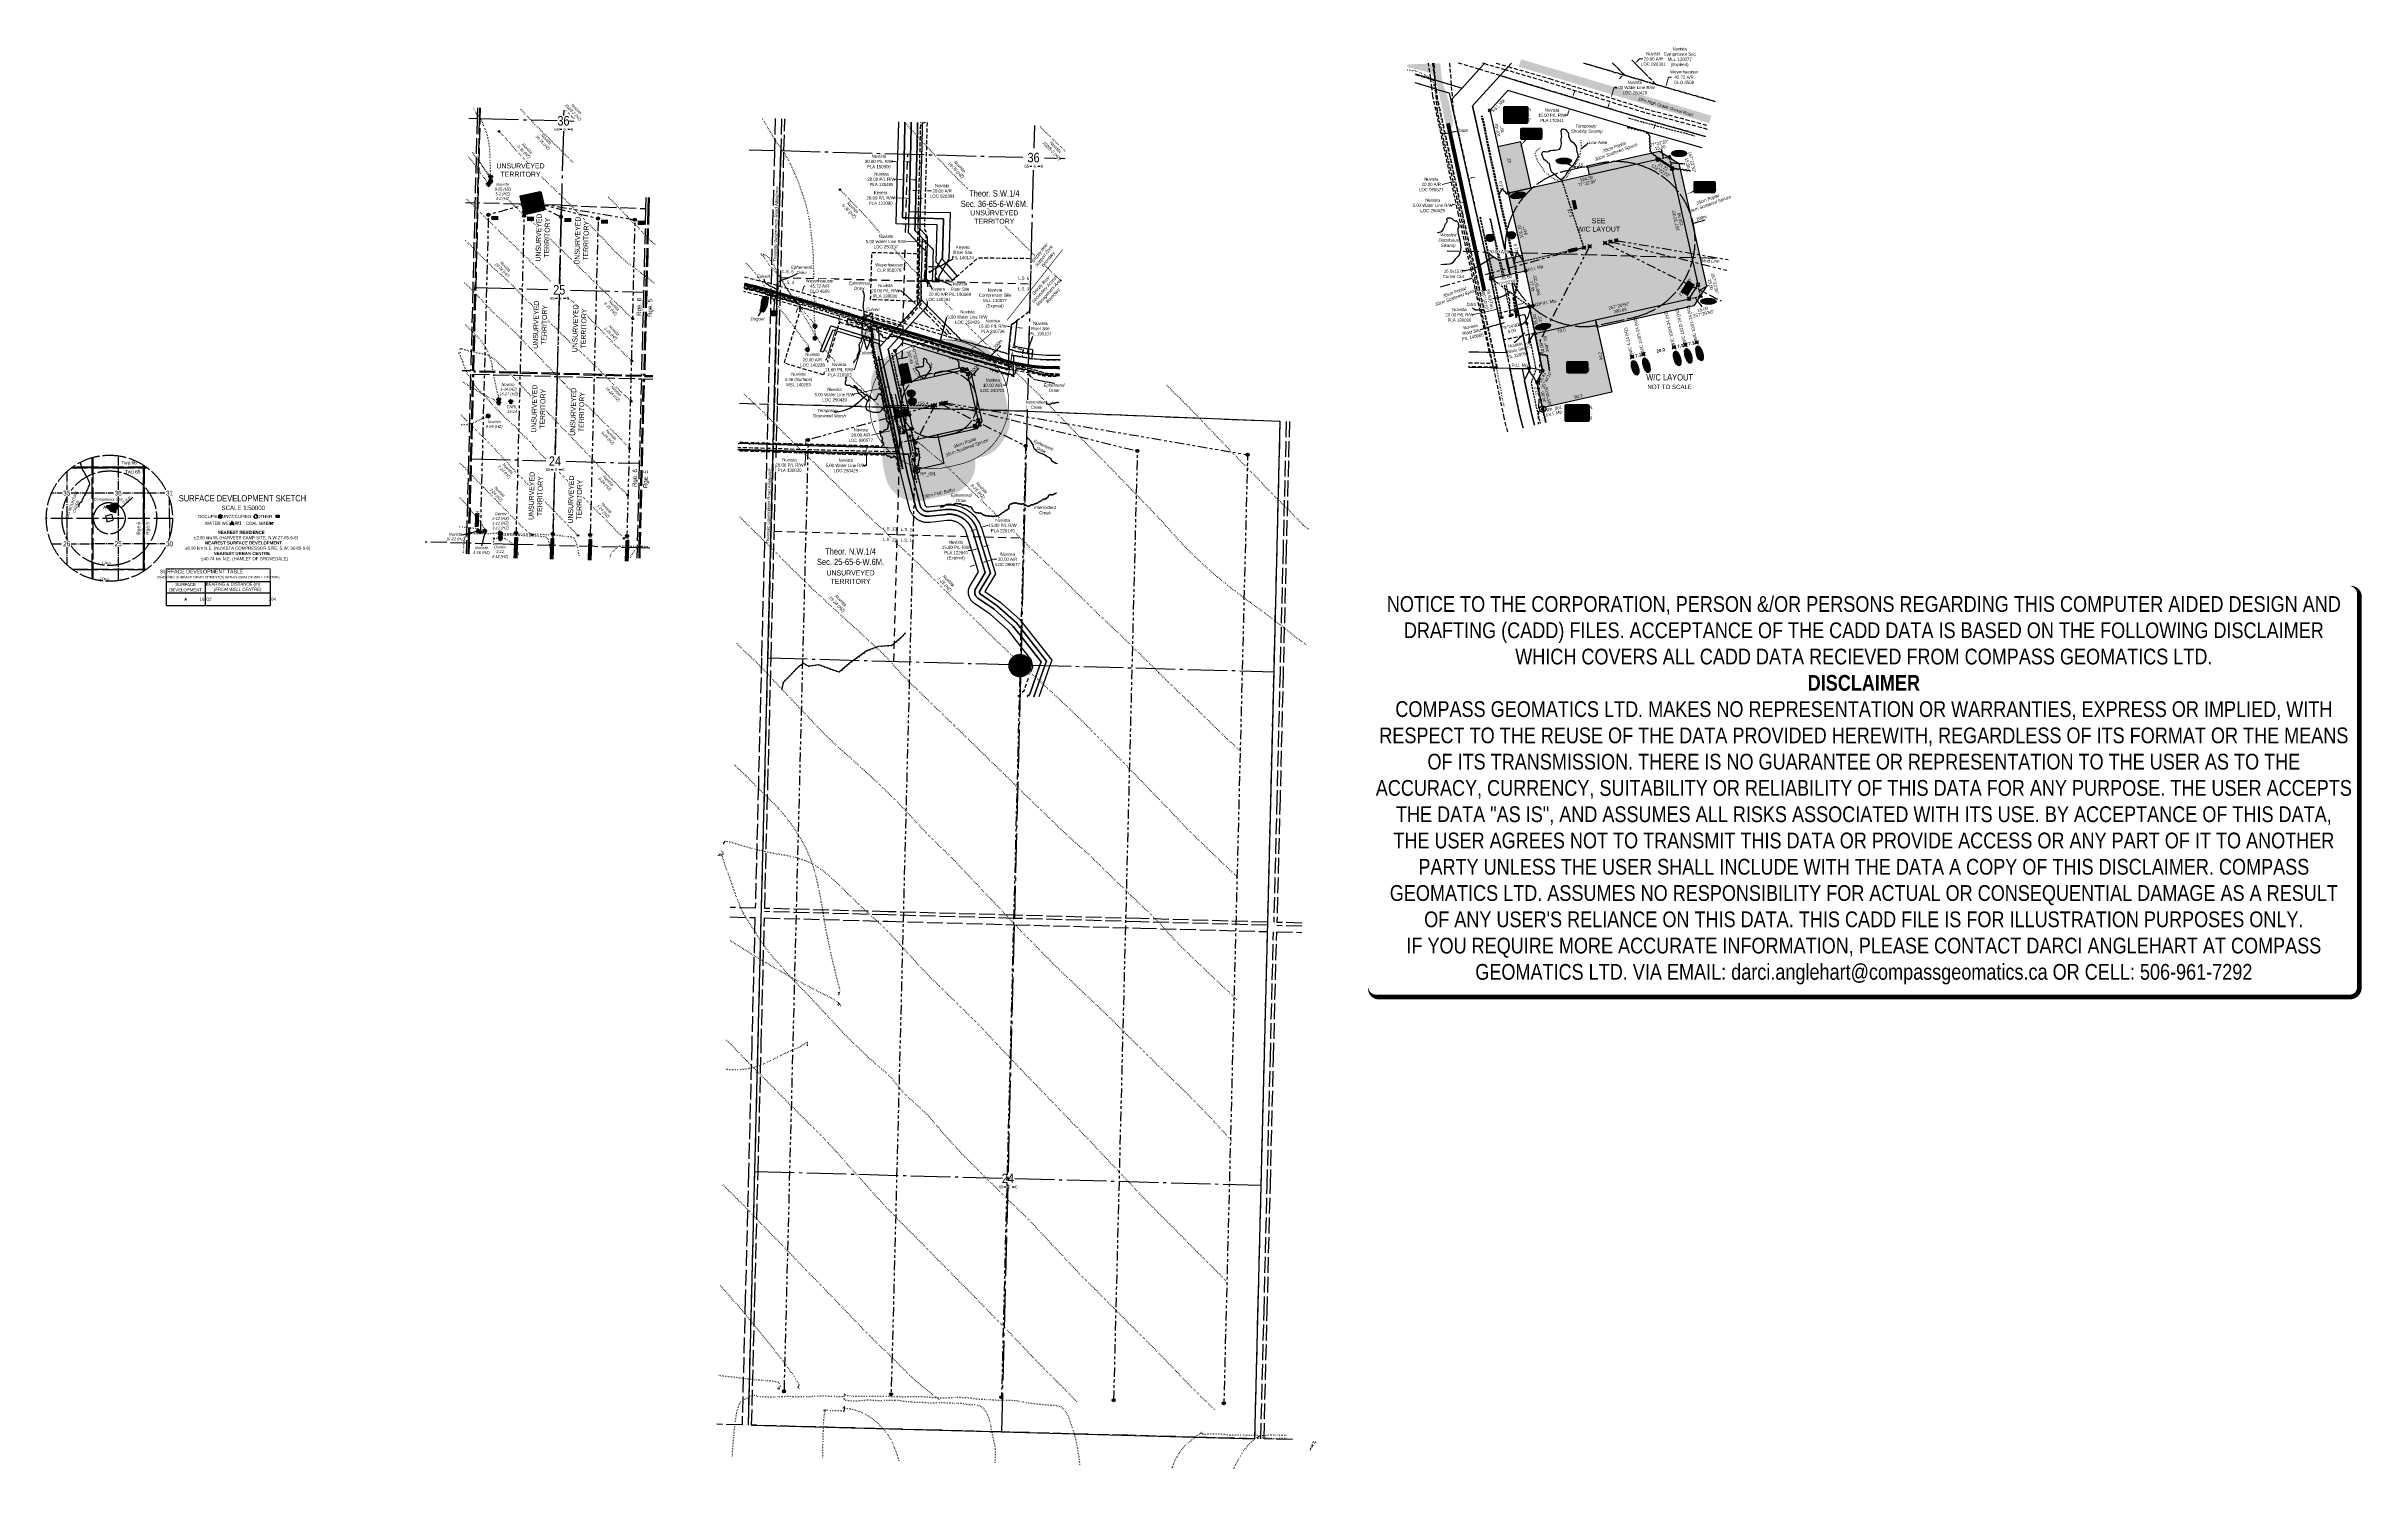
# Model space of a CAD drawing. Extents: x 382851 to 390193, y 6055218 to 6059732.
import ezdxf
from ezdxf.enums import TextEntityAlignment as Align

# ---------------------------------------------------------------- set-up
doc = ezdxf.new("R2010")
doc.units = 0
doc.header["$LTSCALE"] = 5
doc.header["$PDSIZE"] = 0.5
for name, pattern in [('0', [1, 1, 0]), ('DASHDOT2', [12.7, 6.35, -3.175, 0, -3.175]), ('foc-ACCESSROAD', [3.75, 2.5, -1.25]), ('foc-BUFFER', [16.75, 15, -1.75]), ('foc-DOT', [1, 0.2, -0.8]), ('foc-DRILLPATH', [14.75, 6, -1.75, 1.75, -1.75, 1.75, -1.75]), ('foc-LSD', [8, 5, -3]), ('foc-QUARTERLINE', [33, 25, -3, 2, -3]), ('foc-TIELINE', [1.875, 1.25, -0.625]), ('foc-TOPO', [1, 0.2, -0.8]), ('foc-TOPO-ephemeral', [6.25, 3.125, -0.625, 0.625, -0.625, 0.625, -0.625]), ('foc-TRAV', [1.875, 1.25, -0.625]), ('foc-UNSURVEYED', [12.5, 10, -2.5]), ('foc-WHEELTRACKS', [2, 0.4, -1.6]), ('ROADEDGE', [0.1875, 0.125, -0.0625]), ('UG_PIPE', [1.875, 1.25, -0.625])]:
    doc.linetypes.add(name, pattern=pattern)
doc.layers.get('Defpoints').update_dxf_attribs({"color": 9})
for name, color, linetype in [('10', 1, 'Continuous'), ('35', 37, 'Continuous'), ('9', 3, 'Continuous'), ('AS-DRILL', 8, 'foc-DOT'), ('AS-DRILL-T', 8, 'Continuous'), ('AS-FENCE', 48, 'foc-FENCE'), ('AS-PIPE-UG', 44, 'UG_PIPE'), ('AS-RESIDENCE', 14, 'Continuous'), ('AS-ROADS', 254, 'Continuous'), ('AS-SYMBOL', 7, 'Continuous'), ('AS-UNDERLAY-H', 141, 'Continuous'), ('AS-WILDLIFE', 131, 'DASHDOT2'), ('AUX-BUFFER', 7, 'foc-BUFFER'), ('C-SYMBOL', 7, 'Continuous'), ('C-WS-S', 8, 'Continuous'), ('CG-NOTES', 7, 'Continuous'), ('D-TXT', 6, 'Continuous'), ('DETAIL-T', 7, 'Continuous'), ('F-AR', 190, 'foc-ACCESSROAD'), ('F-RW', 190, 'Continuous'), ('F-WS', 190, 'foc-ACCESSROAD'), ('F-WS-S', 8, 'Continuous'), ('HYDROLOGY', 150, 'Continuous'), ('L-BD', 7, 'Continuous'), ('L-BD1', 253, 'Continuous'), ('L-MON', 1, 'Continuous'), ('L-MON-T', 1, 'Continuous'), ('L-QSEC', 8, 'foc-QUARTERLINE'), ('L-ROAD-T', 7, 'Continuous'), ('L-SECLBL', 7, 'Continuous'), ('L-SECTION-LSD', 7, 'foc-LSD'), ('L-TIE', 7, 'foc-TIELINE'), ('L-TIE-T', 7, 'Continuous'), ('L-UNS-T', 3, 'Continuous'), ('L-USEC', 7, 'foc-UNSURVEYED'), ('P-BUFFER-H 30m', 51, 'Continuous'), ('P-BUFFER-T', 40, 'Continuous'), ('P-CROSSINGS', 250, 'Continuous'), ('P-ELEVATION', 7, 'Continuous'), ('P-PDRILLPATH', 12, 'foc-DRILLPATH'), ('P-PROPOSED', 10, 'Continuous'), ('P-PROPOSED-H', 21, 'Continuous'), ('P-TEMP-BLOCKS', 250, 'Continuous'), ('P-TEMP-BLUE', 146, 'Continuous'), ('P-TRAV', 4, 'foc-TRAV'), ('P-TXT', 4, 'Continuous'), ('S-7', 6, 'Continuous'), ('T-BUSH', 110, '0'), ('T-BUSH-T', 110, 'Continuous'), ('T-DRAW', 143, 'foc-TOPO-ephemeral'), ('T-GENERAL', 48, 'foc-TOPO'), ('T-LOW-AREA', 48, 'foc-TOPO'), ('T-TIE', 201, 'foc-TIELINE'), ('T-WATER', 160, 'Continuous'), ('T-WATER-H', 133, 'Continuous'), ('T-WATER-P3', 160, 'foc-WHEELTRACKS'), ('T-WATER-T', 170, 'Continuous'), ('WETLAND', 143, 'Continuous'), ('WETLAND-T', 146, 'Continuous')]:
    doc.layers.add(name, color=color, linetype=linetype)
for name, color, linetype, lineweight in [('AS-GENERAL', 48, 'Continuous', 18), ('F-AR-T', 190, 'Continuous', 9), ('F-RW-T', 190, 'Continuous', 9), ('F-WS-T', 190, 'Continuous', 9), ('T-TEXT', 48, 'Continuous', 18), ('T-TIE-T', 201, 'Continuous', 18), ('TOPO-ROAD-EDGE', 63, 'ROADEDGE', 9)]:
    doc.layers.add(name, color=color, linetype=linetype, lineweight=lineweight)
doc.layers.add('AS-PIPE-AG', color=7, linetype='Continuous', true_color=0x7d00fa)
doc.layers.add('P-TEMP-BLUE-H', color=7, linetype='Continuous', true_color=0x99e6ff)
doc.layers.add('DISCLAIMER', color=7, linetype='Continuous', plot=False)
doc.layers.add('L-SEC-HB', color=6, linetype='Continuous', plot=False)
doc.layers.add('Z-DRILL-POINT', color=7, linetype='Continuous', true_color=0x7575ff, plot=False)
doc.styles.add('0', font='ARIALN.TTF')
doc.styles.add('100L', font='ARIALN.TTF', dxfattribs={"height": 11})
doc.styles.add('120', font='ARIALN.TTF', dxfattribs={"height": 13})
doc.styles.add('175L', font='ARIALN.TTF', dxfattribs={"height": 20})
doc.styles.add('240', font='ARIALN.TTF', dxfattribs={"height": 30})
doc.styles.add('60L', font='ARIALN.TTF', dxfattribs={"height": 7.35})
doc.styles.add('80', font='ARIALN.TTF', dxfattribs={"height": 10})
doc.styles.add('80CG', font='ARIALN.TTF', dxfattribs={"height": 10})
doc.styles.add('80L', font='ARIALN.TTF', dxfattribs={"height": 10})
doc.styles.add('80LS', font='ARIALNI.TTF', dxfattribs={"height": 10})
doc.styles.add('BOLD', font='ARIALNB.TTF')
doc.styles.add('Crossing', font='ARIALN.TTF', dxfattribs={"height": 10})
doc.styles.add('foc-LtypeFont', font='ARIALN.TTF', dxfattribs={"height": 7.35})
doc.styles.add('SIMPLEX', font='ARIALN.TTF')
doc.styles.add('TXT', font='ARIALN.TTF', dxfattribs={"height": 0.2})
doc.linetypes.add('foc-FENCE', pattern='A,10,-1,["X",foc-LtypeFont,S=0.2,R=0,X=-0.625,Y=-0.75],-1.24', length=12.24)
doc.linetypes.add('foc-TOPO-flowdirection-NOLINE', pattern='A,0,[">",foc-LtypeFont,S=0.3,R=0,X=0,Y=-0.945],-20,[">",foc-LtypeFont,S=0.3,R=0,X=0,Y=-0.945],0', length=20)
doc.dimstyles.new('CG2011', dxfattribs={"dimscale": 5, "dimtxt": 9, "dimasz": 2, "dimexe": 0.2, "dimexo": 0.0625, "dimgap": 0.5, "dimtad": 0, "dimtih": 1, "dimtoh": 1, "dimzin": 0, "dimdsep": 46, "dimtxsty": '80CG', "dimcen": 0.1, "dimse1": 1, "dimse2": 1, "dimclrd": 256, "dimclrt": 256, "dimaunit": 1, "dimadec": 4, "dimazin": 0, "dimtfac": 0.06, "dimtofl": 0, "dimtmove": 0, "dimatfit": 1, "dimfxl": 0.2, "dimtolj": 1, "dimtzin": 0, "dimlwd": -1, "dimarcsym": 0})
doc.dimstyles.new('Compass 5 000', dxfattribs={"dimscale": 5, "dimtxt": 9, "dimasz": 2, "dimexe": 0.2, "dimexo": 0.0625, "dimgap": 0.5, "dimtad": 0, "dimtih": 1, "dimtoh": 1, "dimzin": 0, "dimdsep": 46, "dimtxsty": '80CG', "dimcen": 0.1, "dimse1": 1, "dimse2": 1, "dimclrd": 256, "dimclrt": 256, "dimaunit": 1, "dimadec": 4, "dimazin": 0, "dimtfac": 0.06, "dimtofl": 0, "dimtmove": 0, "dimatfit": 1, "dimfxl": 0.2, "dimtolj": 1, "dimtzin": 0, "dimlwd": -1, "dimarcsym": 0})

# ---------------------------------------------------------------- blocks, each defined once
blk = doc.blocks.new('fdia')
at = {"color": 255, "const_width": 1}
blk.add_lwpolyline([(-0.5, 0, 1), (0.5, 0, 1)], format="xyb", close=True, dxfattribs=at)
blk = doc.blocks.new('Fdiaa')
blk.add_blockref('fdia', (0, 0))
blk = doc.blocks.new('fdib')
at = {"color": 1, "const_width": 1.6}
blk.add_lwpolyline([(-0.4, 0, 1), (0.4, 0, 1)], format="xyb", close=True, dxfattribs=at)
at = {"color": 1}
blk.add_circle((0, 0), 0.8, dxfattribs=at)
blk = doc.blocks.new('Fdibb')
blk.add_blockref('fdib', (0, 0))
blk = doc.blocks.new('fdicc')
for name in ['Fdibb', 'Fdiaa']:
    blk.add_blockref(name, (0, 0))
blk = doc.blocks.new('FDI')
blk.add_blockref('fdicc', (0, 0))
blk = doc.blocks.new('TRIA')
blk.add_hatch(color=255).paths.add_polyline_path([(0, 1.5), (-1.5, -0.9), (1.4, -0.9)])
blk = doc.blocks.new('TRIAA')
blk.add_blockref('TRIA', (0, 0))
blk = doc.blocks.new('TRIB')
at = {"color": 1}
blk.add_lwpolyline([(-1.1, -0.7), (0, 1.1), (1, -0.7)], close=True, dxfattribs=at)
blk = doc.blocks.new('TRIBB')
blk.add_blockref('TRIB', (0, 0))
blk = doc.blocks.new('TRICC')
for name in ['TRIAA', 'TRIBB']:
    blk.add_blockref(name, (0, 0))
blk = doc.blocks.new('plspike')
blk.add_blockref('TRICC', (0, 0))
blk = doc.blocks.new('RISER')
h = blk.add_hatch(color=255)
h.dxf.hatch_style = 1
edge = h.paths.add_edge_path()
edge.add_arc((0, 0), 0.7, 0, 360)
blk.add_hatch(color=13).paths.add_polyline_path([(0.6, -0.2), (-0.6, -0.2, 0.774597)])
at = {"color": 13}
blk.add_line((-0.6, -0.2), (0.6, -0.2), dxfattribs=at)
blk.add_circle((0, 0), 0.6, dxfattribs=at)
blk = doc.blocks.new('WC')
at = {"layer": 'L-MON'}
h = blk.add_hatch(color=255, dxfattribs=at)
h.dxf.hatch_style = 1
edge = h.paths.add_edge_path()
edge.add_arc((0, 0), 0.9, 0, 360)
at = {"layer": 'L-MON', "color": 240, "flags": 128}
for points in [[(-0.6, 0.5), (-1.2, 1.1)], [(0.5, 0.6), (1.1, 1.2)], [(-1.2, -1.2), (-0.6, -0.6)], [(1.2, -1.2), (0.6, -0.6)]]:
    blk.add_lwpolyline(points, dxfattribs=at)
at = {"layer": 'L-MON', "color": 240}
for radius in [0.8, 0.373]:
    blk.add_circle((0, 0), radius, dxfattribs=at)
blk = doc.blocks.new('*D124')
at = {"layer": 'Defpoints', "color": 0, "transparency": 16777216}
for p in [(387680.7, 6059533.3), (388245.2, 6059412.4), (388234.9, 6059376.1)]:
    blk.add_point(p, dxfattribs=at)
at = {"layer": 'F-RW-T', "transparency": 16777216}
for p, q in [((387693.7, 6059579.2), (387696.5, 6059588.8)), ((387674.9, 6059513), (387664.9, 6059513)), ((387678, 6059523.6), (387674.9, 6059513))]:
    blk.add_line(p, q, dxfattribs=at)
for points in [[(387692.1, 6059579.7), (387695.3, 6059578.8), (387691, 6059569.6)], [(387676.4, 6059524.1), (387679.6, 6059523.2), (387680.7, 6059533.3)]]:
    blk.add_solid(points, dxfattribs=at)
at = {"layer": 'F-RW-T', "transparency": 16777216, "insert": (387625.9, 6059513), "char_height": 10, "attachment_point": 5, "style": '80CG'}
blk.add_mtext('\\A1;Nuvista\\P15.00 P/L R/W\\PPLA 170241', dxfattribs=at)
blk = doc.blocks.new('*D125')
at = {"layer": 'Defpoints', "color": 0, "transparency": 16777216}
for p in [(388012.5, 6059594.1), (387954.1, 6059490.5), (387981.1, 6059482.9)]:
    blk.add_point(p, dxfattribs=at)
at = {"layer": 'F-RW-T', "transparency": 16777216}
for p, q in [((387988.3, 6059611.3), (387994.6, 6059633.9)), ((387994.6, 6059633.9), (388004.6, 6059633.9)), ((387951.4, 6059480.9), (387948.7, 6059471.3))]:
    blk.add_line(p, q, dxfattribs=at)
for points in [[(387986.7, 6059611.8), (387989.9, 6059610.9), (387985.6, 6059601.7)], [(387949.8, 6059481.4), (387953, 6059480.5), (387954.1, 6059490.5)]]:
    blk.add_solid(points, dxfattribs=at)
at = {"layer": 'F-RW-T', "transparency": 16777216, "insert": (388044.4, 6059633.9), "char_height": 10, "attachment_point": 5, "style": '80CG'}
blk.add_mtext('\\A1;Weyerhaeuser\\P45.72 A/R\\PDLO 4508 ', dxfattribs=at)
blk = doc.blocks.new('*D126')
at = {"layer": 'Defpoints', "color": 0, "transparency": 16777216}
for p in [(387361.1, 6059312.6), (387347, 6059146.8), (387395.8, 6059157.7)]:
    blk.add_point(p, dxfattribs=at)
at = {"layer": 'F-RW-T', "transparency": 16777216}
for p, q in [((387302.5, 6059299.5), (387277, 6059293.8)), ((387370.8, 6059314.8), (387380.6, 6059317))]:
    blk.add_line(p, q, dxfattribs=at)
for points in [[(387302.2, 6059301.1), (387302.9, 6059297.9), (387312.3, 6059301.7)], [(387370.4, 6059316.4), (387371.2, 6059313.2), (387361.1, 6059312.6)]]:
    blk.add_solid(points, dxfattribs=at)
at = {"layer": 'F-RW-T', "transparency": 16777216, "insert": (387242.7, 6059293.8), "char_height": 10, "attachment_point": 5, "style": '80CG'}
blk.add_mtext('\\A1;Nuvista\\P20.00 A/R\\PLOC 090577', dxfattribs=at)
blk = doc.blocks.new('*D127')
at = {"layer": 'Defpoints', "color": 0, "transparency": 16777216}
for p in [(387286.6, 6059394.4), (387298.8, 6059397), (387321.9, 6059231.6)]:
    blk.add_point(p, dxfattribs=at)
at = {"layer": 'F-RW-T', "transparency": 16777216}
for p, q in [((387312.1, 6059229.5), (387302.4, 6059227.3)), ((387343.9, 6059236.3), (387353.7, 6059238.5))]:
    blk.add_line(p, q, dxfattribs=at)
for points in [[(387311.8, 6059231.1), (387312.5, 6059227.8), (387321.9, 6059231.6)], [(387343.6, 6059238), (387344.3, 6059234.7), (387334.1, 6059234.2)]]:
    blk.add_solid(points, dxfattribs=at)
at = {"layer": 'F-RW-T', "transparency": 16777216, "insert": (387247, 6059227.3), "char_height": 10, "attachment_point": 5, "style": '80CG'}
blk.add_mtext('\\A1;Nuvista\\P5.00 Water Line R/W\\PLOC 250429', dxfattribs=at)
blk = doc.blocks.new('*U128')
at = {"true_color": 0x99e6ff}
h = blk.add_hatch(color=141, dxfattribs=at)
edge = h.paths.add_edge_path()
edge.add_line((-29, -20), (29, -20))
edge.add_arc((29, -14), 6, 270, 360)
edge.add_line((35, -14), (35, 12.5))
edge.add_arc((29, 12.5), 6, 0, 90)
edge.add_line((29, 18.5), (-29, 18.5))
edge.add_arc((-29, 12.5), 6, 90, 180)
edge.add_line((-35, 12.5), (-35, -14))
edge.add_arc((-29, -14), 6, 180, 270)
at = {"flags": 128}
blk.add_lwpolyline([(-36.8, -44.5, 0, 7.5, 0), (0, 0, 0, 0, 0)], format="xyseb", dxfattribs=at)
at = {"color": 250, "flags": 128}
blk.add_lwpolyline([(-29, -20, 3, 3, 0), (29, -20, 3, 3, 0.414214), (35, -14, 3, 3, 0), (35, 12.5, 3, 0, 0.414214), (29, 18.5, 0, 0, 0), (-29, 18.5, 0, 0, 0.414214), (-35, 12.5, 0, 0, 0), (-35, -14, 0, 3, 0.414214)], format="xyseb", close=True, dxfattribs=at)
at = {"color": 250}
for tag, p, height, style in [('TEMP_AREA_W1_001', (-9.2, 2.2), 12, 'BOLD'), ('ENTER_TEXT_001', (-30.7, -12.5), 9, '80')]:
    blk.add_attdef(tag, p, '', height=height, dxfattribs=dict(at, style=style))
blk = doc.blocks.new('*U129')
at = {"true_color": 0x99e6ff}
h = blk.add_hatch(color=141, dxfattribs=at)
edge = h.paths.add_edge_path()
edge.add_line((-29, -20), (29, -20))
edge.add_arc((29, -14), 6, 270, 360)
edge.add_line((35, -14), (35, 12.5))
edge.add_arc((29, 12.5), 6, 0, 90)
edge.add_line((29, 18.5), (-29, 18.5))
edge.add_arc((-29, 12.5), 6, 90, 180)
edge.add_line((-35, 12.5), (-35, -14))
edge.add_arc((-29, -14), 6, 180, 270)
at = {"flags": 128}
blk.add_lwpolyline([(-61.6, -26.2, 0, 7.5, 0), (0, 0, 0, 0, 0)], format="xyseb", dxfattribs=at)
at = {"color": 250, "flags": 128}
blk.add_lwpolyline([(-29, -20, 3, 3, 0), (29, -20, 3, 3, 0.414214), (35, -14, 3, 3, 0), (35, 12.5, 3, 0, 0.414214), (29, 18.5, 0, 0, 0), (-29, 18.5, 0, 0, 0.414214), (-35, 12.5, 0, 0, 0), (-35, -14, 0, 3, 0.414214)], format="xyseb", close=True, dxfattribs=at)
at = {"color": 250}
for tag, p, height, style in [('TEMP_AREA_W1_001', (-9.2, 2.2), 12, 'BOLD'), ('ENTER_TEXT_001', (-30.7, -12.5), 9, '80')]:
    blk.add_attdef(tag, p, '', height=height, dxfattribs=dict(at, style=style))
blk = doc.blocks.new('*U130')
at = {"true_color": 0x99e6ff}
h = blk.add_hatch(color=141, dxfattribs=at)
edge = h.paths.add_edge_path()
edge.add_line((-29, -20), (29, -20))
edge.add_arc((29, -14), 6, 270, 360)
edge.add_line((35, -14), (35, 12.5))
edge.add_arc((29, 12.5), 6, 0, 90)
edge.add_line((29, 18.5), (-29, 18.5))
edge.add_arc((-29, 12.5), 6, 90, 180)
edge.add_line((-35, 12.5), (-35, -14))
edge.add_arc((-29, -14), 6, 180, 270)
at = {"color": 250, "flags": 128}
blk.add_lwpolyline([(-29, -20, 3, 3, 0), (29, -20, 3, 3, 0.414214), (35, -14, 3, 3, 0), (35, 12.5, 3, 0, 0.414214), (29, 18.5, 0, 0, 0), (-29, 18.5, 0, 0, 0.414214), (-35, 12.5, 0, 0, 0), (-35, -14, 0, 3, 0.414214)], format="xyseb", close=True, dxfattribs=at)
at = {"flags": 128}
blk.add_lwpolyline([(-17.1, -6.2, 0, 7.5, 0), (0, 0, 0, 0, 0)], format="xyseb", dxfattribs=at)
at = {"color": 250}
for tag, p, height, style in [('TEMP_AREA_W1_001', (-9.2, 2.2), 12, 'BOLD'), ('ENTER_TEXT_001', (-30.7, -12.5), 9, '80')]:
    blk.add_attdef(tag, p, '', height=height, dxfattribs=dict(at, style=style))
blk = doc.blocks.new('*U131')
at = {"layer": 'P-ELEVATION'}
h = blk.add_hatch(color=111, dxfattribs=at)
h.dxf.hatch_style = 1
edge = h.paths.add_edge_path()
edge.add_ellipse((0, 0), major_axis=(-24.4, 0), ratio=0.410256, start_angle=0, end_angle=360)
at = {"layer": 'P-ELEVATION', "color": 7, "flags": 128}
blk.add_lwpolyline([(0, 0, 12.5, 0, 0), (31.3, -19.8, 0, 0, 0)], format="xyseb", dxfattribs=at)
at = {"layer": 'P-ELEVATION', "color": 7}
blk.add_ellipse((0, 0), major_axis=(-24.4, 0), ratio=0.410256, dxfattribs=at)
at = {"layer": 'P-ELEVATION', "style": '80'}
blk.add_attdef('ELEVATION', text='', height=10, dxfattribs=at).set_placement((0, 0), align=Align.MIDDLE_CENTER)
blk = doc.blocks.new('we')
at = {"layer": 'P-ELEVATION'}
h = blk.add_hatch(color=111, dxfattribs=at)
h.dxf.hatch_style = 1
edge = h.paths.add_edge_path()
edge.add_ellipse((0, 0), major_axis=(-24.4, 0), ratio=0.410256, start_angle=0, end_angle=360)
at = {"layer": 'P-ELEVATION', "color": 7, "flags": 128}
blk.add_lwpolyline([(0, 0, 12.5, 0, 0), (-12.4, -6.4, 0, 0, 0)], format="xyseb", dxfattribs=at)
at = {"layer": 'P-ELEVATION', "color": 7}
blk.add_ellipse((0, 0), major_axis=(-24.4, 0), ratio=0.410256, dxfattribs=at)
at = {"layer": 'P-ELEVATION', "style": '80'}
blk.add_attdef('ELEVATION', text='', height=10, dxfattribs=at).set_placement((0, 0), align=Align.MIDDLE_CENTER)
blk = doc.blocks.new('*D132')
at = {"layer": 'Defpoints', "color": 0, "transparency": 16777216}
for p in [(387810.8, 6059555.2), (387812.2, 6059567.9), (387814.6, 6059567.1)]:
    blk.add_point(p, dxfattribs=at)
at = {"layer": 'F-RW-T', "transparency": 16777216}
for p, q in [((387815.2, 6059577.4), (387822.6, 6059600.9)), ((387822.6, 6059600.9), (387832.6, 6059600.9)), ((387805.5, 6059546.4), (387802.5, 6059536.9))]:
    blk.add_line(p, q, dxfattribs=at)
for points in [[(387803.9, 6059546.9), (387807.1, 6059545.9), (387808.5, 6059556)], [(387813.7, 6059577.9), (387816.8, 6059576.9), (387812.2, 6059567.9)]]:
    blk.add_solid(points, dxfattribs=at)
at = {"layer": 'F-RW-T', "transparency": 16777216, "insert": (387888, 6059600.9), "char_height": 10, "attachment_point": 5, "style": '80CG'}
blk.add_mtext('\\A1;Nuvista\\P5.00 Water Line R/W\\PLOC 250429', dxfattribs=at)
blk = doc.blocks.new('*D133')
at = {"layer": 'Defpoints', "color": 0, "transparency": 16777216}
for p in [(387839, 6059656.8), (387874.5, 6059692), (387888.8, 6059677.6)]:
    blk.add_point(p, dxfattribs=at)
at = {"layer": 'F-RW-T', "transparency": 16777216}
for p, q in [((387846.2, 6059635.4), (387839.1, 6059628.4)), ((387895.9, 6059684.7), (387903, 6059691.7)), ((387903, 6059691.7), (387913, 6059691.7))]:
    blk.add_line(p, q, dxfattribs=at)
for points in [[(387845, 6059636.6), (387847.4, 6059634.2), (387853.3, 6059642.4)], [(387894.7, 6059685.9), (387897.1, 6059683.5), (387888.8, 6059677.6)]]:
    blk.add_solid(points, dxfattribs=at)
at = {"layer": 'F-RW-T', "transparency": 16777216, "insert": (387946.5, 6059691.7), "char_height": 10, "attachment_point": 5, "style": '80CG'}
blk.add_mtext('\\A1;Nuvista\\P20.00 A/R\\PLOC 020301', dxfattribs=at)
blk = doc.blocks.new('*D134')
at = {"layer": 'Defpoints', "color": 0, "transparency": 16777216}
for p in [(387378.6, 6059234.5), (387439.5, 6059248.1), (387453.8, 6058898.6)]:
    blk.add_point(p, dxfattribs=at)
at = {"layer": 'F-RW-T', "transparency": 16777216}
for p, q in [((387444, 6058896.4), (387371.5, 6058880.2)), ((387524.5, 6058914.4), (387534.2, 6058916.6))]:
    blk.add_line(p, q, dxfattribs=at)
for points in [[(387443.7, 6058898), (387444.4, 6058894.8), (387453.8, 6058898.6)], [(387524.1, 6058916.1), (387524.8, 6058912.8), (387514.7, 6058912.3)]]:
    blk.add_solid(points, dxfattribs=at)
at = {"layer": 'F-RW-T', "transparency": 16777216, "insert": (387331.9, 6058880.2), "char_height": 10, "attachment_point": 5, "style": '80CG'}
blk.add_mtext('\\A1;Nuvista\\P20.00 P/L R/W\\PPLA 130030', dxfattribs=at)
blk = doc.blocks.new('L-SECLBL')
at = {"layer": '9', "color": 7}
for p, q in [((-5.1, -27.8), (-12.3, -27.8)), ((20.7, -27.8), (13.5, -27.8))]:
    blk.add_line(p, q, dxfattribs=at)
at = {"layer": '10', "color": 2, "style": 'SIMPLEX'}
blk.add_attdef('SEC', text='', height=30, dxfattribs=at).set_placement((0, 0), align=Align.MIDDLE)
at = {"layer": '10', "color": 5, "style": '80L'}
blk.add_attdef('TWP', text='', height=9.5, dxfattribs=at).set_placement((-14.4, -27.4), align=Align.MIDDLE_RIGHT)
blk.add_attdef('RGE', text='', height=9.5, dxfattribs=at).set_placement((3.6, -27.4), align=Align.MIDDLE_CENTER)
blk.add_attdef('MER', text='', height=9.5, dxfattribs=at).set_placement((23.2, -27.4), align=Align.MIDDLE_LEFT)
blk = doc.blocks.new('*D143')
at = {"layer": 'Defpoints', "color": 0, "transparency": 16777216}
for p in [(385917.2, 6058776.4), (385926.1, 6058764.9), (385927.8, 6058774.5)]:
    blk.add_point(p, dxfattribs=at)
at = {"layer": 'F-AR-T', "transparency": 16777216}
for p, q in [((385913.7, 6058756.9), (385895.6, 6058656.8)), ((385919, 6058786.3), (385920.8, 6058796.1)), ((385895.6, 6058656.8), (385885.6, 6058656.8))]:
    blk.add_line(p, q, dxfattribs=at)
for points in [[(385912, 6058757.2), (385915.3, 6058756.7), (385915.5, 6058766.8)], [(385917.3, 6058786.6), (385920.6, 6058786), (385917.2, 6058776.4)]]:
    blk.add_solid(points, dxfattribs=at)
at = {"layer": 'F-AR-T', "transparency": 16777216, "insert": (385852.1, 6058656.8), "char_height": 10, "attachment_point": 5, "style": '80CG'}
blk.add_mtext('\\A1;Nuvista\\P10.00 A/R\\PLOC 230701', dxfattribs=at)
blk = doc.blocks.new('*D144')
at = {"layer": 'Defpoints', "color": 0, "transparency": 16777216}
for p in [(385618.6, 6059276.1), (385638.5, 6059273.6), (385638.6, 6059275.6)]:
    blk.add_point(p, dxfattribs=at)
at = {"layer": 'F-AR-T', "transparency": 16777216}
for p, q in [((385608.6, 6059274.4), (385598.6, 6059274.6)), ((385648.5, 6059273.3), (385658.5, 6059273.1))]:
    blk.add_line(p, q, dxfattribs=at)
for points in [[(385608.6, 6059276), (385608.5, 6059272.7), (385618.6, 6059274.1)], [(385648.6, 6059275), (385648.5, 6059271.7), (385638.5, 6059273.6)]]:
    blk.add_solid(points, dxfattribs=at)
at = {"layer": 'F-AR-T', "transparency": 16777216, "insert": (385692, 6059273.1), "char_height": 10, "attachment_point": 5, "style": '80CG'}
blk.add_mtext('\\A1;Nuvista\\P20.00 A/R\\PLOC 020301', dxfattribs=at)
blk = doc.blocks.new('*D145')
at = {"layer": 'Defpoints', "color": 0, "transparency": 16777216}
for p in [(385615, 6059111.8), (385614.7, 6059090.6), (385619.7, 6059090.5)]:
    blk.add_point(p, dxfattribs=at)
at = {"layer": 'F-AR-T', "transparency": 16777216}
for p, q in [((385605, 6059111.9), (385568.9, 6059112.4)), ((385630, 6059111.6), (385640, 6059111.5))]:
    blk.add_line(p, q, dxfattribs=at)
for points in [[(385605.1, 6059113.6), (385605, 6059110.3), (385615, 6059111.8)], [(385630, 6059113.3), (385630, 6059109.9), (385620, 6059111.7)]]:
    blk.add_solid(points, dxfattribs=at)
at = {"layer": 'F-AR-T', "transparency": 16777216, "insert": (385513.5, 6059112.4), "char_height": 10, "attachment_point": 5, "style": '80CG', "bg_fill": 3, "box_fill_scale": 1.1, "bg_fill_color": 256, "bg_fill_true_color": 13158600, "bg_fill_transparency": 0}
blk.add_mtext('\\A1;Nuvista\\P5.00 Water Line R/W\\PLOC 250337', dxfattribs=at)
blk = doc.blocks.new('*D146')
at = {"layer": 'Defpoints', "color": 0, "transparency": 16777216}
for p in [(385799.9, 6058088.1), (385805.3, 6058070.3), (385824.4, 6058076.2)]:
    blk.add_point(p, dxfattribs=at)
at = {"layer": 'F-RW-T', "transparency": 16777216}
for p, q in [((385790.3, 6058085.2), (385780.7, 6058082.3)), ((385828.5, 6058096.9), (385855.3, 6058105)), ((385855.3, 6058105), (385865.3, 6058105))]:
    blk.add_line(p, q, dxfattribs=at)
for points in [[(385789.8, 6058086.8), (385790.8, 6058083.6), (385799.9, 6058088.1)], [(385828.1, 6058098.5), (385829, 6058095.3), (385819, 6058093.9)]]:
    blk.add_solid(points, dxfattribs=at)
at = {"layer": 'F-RW-T', "transparency": 16777216, "insert": (385899.6, 6058105), "char_height": 10, "attachment_point": 5, "style": '80CG'}
blk.add_mtext('\\A1;Nuvista\\P20.00 A/R\\PLOC 090577', dxfattribs=at)
blk = doc.blocks.new('*D147')
at = {"layer": 'Defpoints', "color": 0, "transparency": 16777216}
for p in [(385801.7, 6058201.1), (385804.7, 6058192.3)]:
    blk.add_point(p, dxfattribs=at)
at = {"layer": 'F-RW-T', "transparency": 16777216}
for p, q in [((385792.3, 6058197.8), (385782.8, 6058194.6)), ((385825.2, 6058209.2), (385834.6, 6058212.5)), ((385834.6, 6058212.5), (385844.6, 6058212.5))]:
    blk.add_line(p, q, dxfattribs=at)
for points in [[(385791.7, 6058199.4), (385792.8, 6058196.3), (385801.7, 6058201.1)], [(385824.6, 6058210.8), (385825.7, 6058207.6), (385815.7, 6058205.9)]]:
    blk.add_solid(points, dxfattribs=at)
at = {"layer": 'F-RW-T', "transparency": 16777216, "insert": (385883.7, 6058212.5), "char_height": 10, "attachment_point": 5, "style": '80CG', "bg_fill": 3, "box_fill_scale": 1.1, "bg_fill_color": 256, "bg_fill_true_color": 13158600, "bg_fill_transparency": 0}
blk.add_mtext('\\A1;Nuvista\\P15.00 P/L R/W\\PPLA 220140', dxfattribs=at)
at = {"layer": 'Defpoints', "color": 0, "transparency": 16777216}
blk.add_point((385818.7, 6058197.2), dxfattribs=at)
blk = doc.blocks.new('*D148')
at = {"layer": 'Defpoints', "color": 0, "transparency": 16777216}
for p in [(385361.4, 6058858.3), (385388, 6058829.4), (385393.8, 6058848.6)]:
    blk.add_point(p, dxfattribs=at)
at = {"layer": 'F-AR-T', "transparency": 16777216}
for p, q in [((385352.8, 6058829.6), (385325, 6058737.5)), ((385364.3, 6058867.9), (385367.2, 6058877.5)), ((385325, 6058737.5), (385315, 6058737.5))]:
    blk.add_line(p, q, dxfattribs=at)
for points in [[(385351.2, 6058830.1), (385354.4, 6058829.1), (385355.7, 6058839.2)], [(385362.7, 6058868.4), (385365.9, 6058867.4), (385361.4, 6058858.3)]]:
    blk.add_solid(points, dxfattribs=at)
at = {"layer": 'F-AR-T', "transparency": 16777216, "insert": (385280.7, 6058737.5), "char_height": 10, "attachment_point": 5, "style": '80CG', "bg_fill": 3, "box_fill_scale": 1.1, "bg_fill_color": 256, "bg_fill_true_color": 13158600, "bg_fill_transparency": 0}
blk.add_mtext('\\A1;Nuvista\\P20.00 A/R\\PLOC 140228', dxfattribs=at)
blk = doc.blocks.new('*D149')
at = {"layer": 'Defpoints', "color": 0, "transparency": 16777216}
for p in [(385805, 6058139.8), (385805.1, 6058139.3), (385819.2, 6058144.2)]:
    blk.add_point(p, dxfattribs=at)
at = {"layer": 'F-RW-T', "transparency": 16777216}
for p, q in [((385784.7, 6058133), (385774.7, 6058133)), ((385795.6, 6058136.3), (385784.7, 6058133)), ((385829, 6058146.5), (385838.5, 6058149.5))]:
    blk.add_line(p, q, dxfattribs=at)
for points in [[(385795.1, 6058137.9), (385796.1, 6058134.7), (385805.1, 6058139.3)], [(385828.5, 6058148.1), (385829.5, 6058145), (385819.4, 6058143.6)]]:
    blk.add_solid(points, dxfattribs=at)
at = {"layer": 'F-RW-T', "transparency": 16777216, "insert": (385735.6, 6058133), "char_height": 10, "attachment_point": 5, "style": '80CG'}
blk.add_mtext('\\A1;Nuvista\\P15.00 P/L R/W\\PPLA 122040\\P(Expired)', dxfattribs=at)
blk = doc.blocks.new('*D150')
at = {"layer": 'Defpoints', "color": 0, "transparency": 16777216}
for p in [(385551, 6059366.1), (385551.2, 6059376.7), (385571.2, 6059376.2)]:
    blk.add_point(p, dxfattribs=at)
at = {"layer": 'F-RW-T', "transparency": 16777216}
for p, q in [((385541, 6059366.4), (385531, 6059366.6)), ((385581, 6059365.4), (385591, 6059365.1))]:
    blk.add_line(p, q, dxfattribs=at)
for points in [[(385541, 6059368), (385540.9, 6059364.7), (385551, 6059366.1)], [(385581, 6059367), (385580.9, 6059363.7), (385571, 6059365.6)]]:
    blk.add_solid(points, dxfattribs=at)
at = {"layer": 'F-RW-T', "transparency": 16777216, "insert": (385491.4, 6059366.6), "char_height": 10, "attachment_point": 5, "style": '80CG'}
blk.add_mtext('\\A1;Nuvista\\P20.00 P/L R/W\\PPLA 150900', dxfattribs=at)
blk = doc.blocks.new('*D151')
at = {"layer": 'F-RW-T', "transparency": 16777216}
for p, q in [((385901.3, 6058843.2), (385891.3, 6058844.3)), ((385936.1, 6058839.4), (385946.1, 6058838.4))]:
    blk.add_line(p, q, dxfattribs=at)
for points in [[(385901.5, 6058844.9), (385901.1, 6058841.6), (385911.2, 6058842.1)], [(385936.3, 6058841.1), (385935.9, 6058837.8), (385926.2, 6058840.5)]]:
    blk.add_solid(points, dxfattribs=at)
at = {"layer": 'F-RW-T', "transparency": 16777216, "insert": (385852.3, 6058844.3), "char_height": 10, "attachment_point": 5, "style": '80CG', "bg_fill": 3, "box_fill_scale": 1.1, "bg_fill_color": 256, "bg_fill_true_color": 13158600, "bg_fill_transparency": 0}
blk.add_mtext('\\A1;Nuvista\\P15.00 P/L R/W\\PPLA 240736', dxfattribs=at)
at = {"layer": 'Defpoints', "color": 0, "transparency": 16777216}
for p in [(385909.3, 6058824.4), (385911.2, 6058842.1), (385924.3, 6058822.8)]:
    blk.add_point(p, dxfattribs=at)
blk = doc.blocks.new('*D152')
at = {"layer": 'Defpoints', "color": 0, "transparency": 16777216}
for p in [(385569.5, 6059309.4), (385569.7, 6059315.1), (385589.7, 6059314.6)]:
    blk.add_point(p, dxfattribs=at)
at = {"layer": 'F-RW-T', "transparency": 16777216}
for p, q in [((385559.5, 6059309.7), (385539, 6059310.2)), ((385599.5, 6059308.7), (385609.5, 6059308.4))]:
    blk.add_line(p, q, dxfattribs=at)
for points in [[(385559.6, 6059311.3), (385559.5, 6059308), (385569.5, 6059309.4)], [(385599.6, 6059310.3), (385599.5, 6059307), (385589.5, 6059308.9)]]:
    blk.add_solid(points, dxfattribs=at)
at = {"layer": 'F-RW-T', "transparency": 16777216, "insert": (385499.4, 6059310.2), "char_height": 10, "attachment_point": 5, "style": '80CG'}
blk.add_mtext('\\A1;Nuvista\\P20.00 P/L R/W\\PPLA 131485', dxfattribs=at)
blk = doc.blocks.new('*D153')
at = {"layer": 'Defpoints', "color": 0, "transparency": 16777216}
for p in [(385428.7, 6058806.7), (385431.9, 6058817.2), (385443, 6058802.4)]:
    blk.add_point(p, dxfattribs=at)
at = {"layer": 'F-RW-T', "transparency": 16777216}
for p, q in [((385449, 6058822.5), (385451.9, 6058832.1)), ((385440.1, 6058792.8), (385414, 6058706.4)), ((385414, 6058706.4), (385404, 6058706.4))]:
    blk.add_line(p, q, dxfattribs=at)
for points in [[(385447.4, 6058823), (385450.6, 6058822), (385446.1, 6058812.9)], [(385438.5, 6058793.3), (385441.7, 6058792.3), (385443, 6058802.4)]]:
    blk.add_solid(points, dxfattribs=at)
at = {"layer": 'F-RW-T', "transparency": 16777216, "insert": (385364.9, 6058706.4), "char_height": 10, "attachment_point": 5, "style": '80CG', "bg_fill": 3, "box_fill_scale": 1.1, "bg_fill_color": 256, "bg_fill_true_color": 13158600, "bg_fill_transparency": 0}
blk.add_mtext('\\A1;Nuvista\\P11.00 P/L R/W\\P PLA 210903', dxfattribs=at)
blk = doc.blocks.new('*D154')
at = {"layer": 'Defpoints', "color": 0, "transparency": 16777216}
for p in [(385328.5, 6058464.5), (385328, 6058444.5)]:
    blk.add_point(p, dxfattribs=at)
at = {"layer": 'F-RW-T', "transparency": 16777216}
for p, q in [((385259.4, 6058476.2), (385259.6, 6058486.2)), ((385257.6, 6058404), (385247.6, 6058404)), ((385258.4, 6058436.2), (385257.6, 6058404))]:
    blk.add_line(p, q, dxfattribs=at)
for points in [[(385257.7, 6058476.2), (385261, 6058476.2), (385259.1, 6058466.2)], [(385256.7, 6058436.3), (385260.1, 6058436.2), (385258.7, 6058446.2)]]:
    blk.add_solid(points, dxfattribs=at)
at = {"layer": 'F-RW-T', "transparency": 16777216, "insert": (385208.1, 6058404), "char_height": 10, "attachment_point": 5, "style": '80CG', "bg_fill": 3, "box_fill_scale": 1.1, "bg_fill_color": 256, "bg_fill_true_color": 13158600, "bg_fill_transparency": 0}
blk.add_mtext('\\A1;Nuvista\\P20.00 P/L R/W\\PPLA 130030', dxfattribs=at)
at = {"layer": 'Defpoints', "color": 0, "transparency": 16777216}
blk.add_point((385258.7, 6058446.2), dxfattribs=at)
blk = doc.blocks.new('*D155')
at = {"layer": 'Defpoints', "color": 0, "transparency": 16777216}
for p in [(385211.7, 6058913.4), (385224.5, 6058957.2)]:
    blk.add_point(p, dxfattribs=at)
at = {"layer": 'F-AR-T', "transparency": 16777216}
for p, q in [((385250.6, 6058960), (385254, 6058971.5)), ((385254, 6058971.5), (385264, 6058971.5)), ((385232.1, 6058897), (385229.3, 6058887.4))]:
    blk.add_line(p, q, dxfattribs=at)
for points in [[(385230.5, 6058897.4), (385233.7, 6058896.5), (385234.9, 6058906.6)], [(385249, 6058960.5), (385252.2, 6058959.5), (385247.8, 6058950.4)]]:
    blk.add_solid(points, dxfattribs=at)
at = {"layer": 'F-AR-T', "transparency": 16777216, "insert": (385303.7, 6058971.5), "char_height": 10, "attachment_point": 5, "style": '80CG', "bg_fill": 3, "box_fill_scale": 1.1, "bg_fill_color": 256, "bg_fill_true_color": 13158600, "bg_fill_transparency": 0}
blk.add_mtext('\\A1;Weyerhaeuser\\P45.72 A/R\\PDLO 4508', dxfattribs=at)
at = {"layer": 'Defpoints', "color": 0, "transparency": 16777216}
blk.add_point((385247.8, 6058950.4), dxfattribs=at)
blk = doc.blocks.new('*D156')
at = {"layer": 'Defpoints', "color": 0, "transparency": 16777216}
for p in [(385587.6, 6059234.2), (385588, 6059249.6), (385607.6, 6059233.7)]:
    blk.add_point(p, dxfattribs=at)
at = {"layer": 'F-RW-T', "transparency": 16777216}
for p, q in [((385578, 6059249.8), (385536.3, 6059250.9)), ((385618, 6059248.8), (385628, 6059248.6))]:
    blk.add_line(p, q, dxfattribs=at)
for points in [[(385578.1, 6059251.5), (385578, 6059248.2), (385588, 6059249.6)], [(385618.1, 6059250.5), (385618, 6059247.1), (385608, 6059249.1)]]:
    blk.add_solid(points, dxfattribs=at)
at = {"layer": 'F-RW-T', "transparency": 16777216, "insert": (385496.8, 6059250.9), "char_height": 10, "attachment_point": 5, "style": '80CG'}
blk.add_mtext('\\A1;Keyera\\P20.00 P/L R/W\\PPLA 131090', dxfattribs=at)
blk = doc.blocks.new('*D157')
at = {"layer": 'Defpoints', "color": 0, "transparency": 16777216}
for p in [(385681.9, 6058781.1), (385752, 6058762.5), (385753.3, 6058767.4)]:
    blk.add_point(p, dxfattribs=at)
at = {"layer": 'P-TXT', "transparency": 16777216}
for p, q in [((385685.8, 6058795.6), (385706.4, 6058873.3)), ((385706.4, 6058873.3), (385716.4, 6058873.3)), ((385679.4, 6058771.4), (385676.8, 6058761.8))]:
    blk.add_line(p, q, dxfattribs=at)
for points in [[(385677.8, 6058771.8), (385681, 6058771), (385681.9, 6058781.1)], [(385684.2, 6058796), (385687.4, 6058795.2), (385683.2, 6058785.9)]]:
    blk.add_solid(points, dxfattribs=at)
at = {"layer": 'P-TXT', "transparency": 16777216, "insert": (385771.8, 6058873.3), "char_height": 10, "attachment_point": 5, "style": '80CG', "bg_fill": 3, "box_fill_scale": 1.1, "bg_fill_color": 256, "bg_fill_true_color": 13158600, "bg_fill_transparency": 0}
blk.add_mtext('\\A1;Nuvista\\P5.00 Water Line R/W\\PLOC 250429', dxfattribs=at)
blk = doc.blocks.new('*D158')
at = {"layer": 'Defpoints', "color": 0, "transparency": 16777216}
for p in [(385500.1, 6058647.5), (385501.3, 6058642), (385506.2, 6058643)]:
    blk.add_point(p, dxfattribs=at)
at = {"layer": 'F-RW-T', "transparency": 16777216}
for p, q in [((385490.3, 6058645.3), (385406.3, 6058627.1)), ((385514.8, 6058650.6), (385524.5, 6058652.8))]:
    blk.add_line(p, q, dxfattribs=at)
for points in [[(385490, 6058647), (385490.7, 6058643.7), (385500.1, 6058647.5)], [(385514.4, 6058652.3), (385515.1, 6058649), (385505, 6058648.5)]]:
    blk.add_solid(points, dxfattribs=at)
at = {"layer": 'F-RW-T', "transparency": 16777216, "insert": (385350.9, 6058627.1), "char_height": 10, "attachment_point": 5, "style": '80CG'}
blk.add_mtext('\\A1;Nuvista\\P5.00 Water Line R/W\\PLOC 250429', dxfattribs=at)
blk = doc.blocks.new('*D159')
at = {"layer": 'Defpoints', "color": 0, "transparency": 16777216}
for p in [(385448, 6058442.7), (385448.1, 6058447.7), (385452.5, 6058442.6)]:
    blk.add_point(p, dxfattribs=at)
at = {"layer": 'F-RW-T', "transparency": 16777216}
for p, q in [((385452.9, 6058457.5), (385453.1, 6058467.5)), ((385451.6, 6058402.7), (385441.6, 6058402.7)), ((385452.3, 6058432.6), (385451.6, 6058402.7))]:
    blk.add_line(p, q, dxfattribs=at)
for points in [[(385451.2, 6058457.6), (385454.6, 6058457.5), (385452.6, 6058447.6)], [(385450.6, 6058432.6), (385454, 6058432.5), (385452.5, 6058442.6)]]:
    blk.add_solid(points, dxfattribs=at)
at = {"layer": 'F-RW-T', "transparency": 16777216, "insert": (385386.2, 6058402.7), "char_height": 10, "attachment_point": 5, "style": '80CG'}
blk.add_mtext('\\A1;Nuvista\\P5.00 Water Line R/W\\PLOC 250429', dxfattribs=at)
blk = doc.blocks.new('res_abd')
at = {"color": 14}
blk.add_lwpolyline([(-1.1, -0.6), (-1.1, -1.6), (0.9, -1.6), (0.9, -0.6), (1.2, -0.6), (-0.1, 0.7), (-1.5, -0.6)], close=True, dxfattribs=at)
blk = doc.blocks.new('res_other')
blk.add_hatch(color=14).paths.add_polyline_path([(-1.1, 0.7), (0.9, 0.7), (0.9, -0.7), (-1.1, -0.7)])
at = {"color": 14}
blk.add_lwpolyline([(-1.1, 0.7), (0.9, 0.7), (0.9, -0.7), (-1.1, -0.7)], close=True, dxfattribs=at)
blk = doc.blocks.new('res_occ')
for points in [[(0.1, 0.9), (-1.3, -0.4), (1.5, -0.4)], [(-0.9, -1.4), (1.1, -1.4), (1.1, -0.4), (-0.9, -0.4)]]:
    blk.add_hatch(color=14).paths.add_polyline_path(points)
at = {"color": 14}
for points in [[(0.1, 0.9), (-1.3, -0.4), (1.5, -0.4)], [(-0.9, -1.4), (1.1, -1.4), (1.1, -0.4), (-0.9, -0.4)]]:
    blk.add_lwpolyline(points, close=True, dxfattribs=at)
blk = doc.blocks.new('WAT')
h = blk.add_hatch(color=255)
h.dxf.hatch_style = 1
edge = h.paths.add_edge_path()
edge.add_arc((0, 0), 0.9, 0, 360)
at = {"color": 170}
for p, q in [((0, 0.8), (0, 1.6)), ((-0.6, -0.6), (-1.2, -1.2)), ((0.6, -0.6), (1.2, -1.2))]:
    blk.add_line(p, q, dxfattribs=at)
blk.add_circle((0, 0), 0.8, dxfattribs=at)
blk = doc.blocks.new('Mine')
at = {"layer": 'AS-SYMBOL'}
h = blk.add_hatch(color=161, dxfattribs=at)
h.dxf.hatch_style = 1
h.paths.add_polyline_path([(-0.7, 0.7), (-1.1, 0.4), (-0.4, 0.4)])
h = blk.add_hatch(color=161, dxfattribs=at)
h.dxf.hatch_style = 1
h.paths.add_polyline_path([(0.7, 0.7), (0.4, 0.4), (1.1, 0.4)])
at = {"layer": 'AS-SYMBOL', "color": 161}
for p, q in [((-0.7, 0.7), (-1.1, 0.4)), ((-1.1, 0.4), (-0.4, 0.4)), ((-0.7, 0.7), (0, 0)), ((0, 0), (-0.7, -0.7)), ((0, 0), (0.7, 0.7)), ((0, 0), (0.7, -0.7)), ((1.1, 0.4), (0.4, 0.4)), ((0.7, 0.7), (1.1, 0.4))]:
    blk.add_line(p, q, dxfattribs=at)
blk = doc.blocks.new('plbh')
at = {"layer": 'L-MON'}
h = blk.add_hatch(color=255, dxfattribs=at)
h.dxf.hatch_style = 1
edge = h.paths.add_edge_path()
edge.add_arc((0, 0), 1.16, 0, 360)
h = blk.add_hatch(color=256, dxfattribs=at)
h.dxf.hatch_style = 1
h.paths.add_polyline_path([(-0.96, 0, 1), (0.96, 0, 1)])
h.paths.add_polyline_path([(0.91, 0, -1), (-0.91, 0, -1)], flags=16)
h.paths.add_polyline_path([(0.45, 0, -1), (-0.45, 0, -1)], flags=0)
h = blk.add_hatch(color=256, dxfattribs=at)
h.dxf.hatch_style = 1
h.paths.add_polyline_path([(-0.45, 0, 1), (0.45, 0, 1)])
h.paths.add_polyline_path([(0.4, 0, -1), (-0.4, 0, -1)], flags=16)
at = {"layer": 'L-MON', "color": 240}
for radius in [0.96, 0.91, 0.45, 0.4]:
    blk.add_circle((0, 0), radius, dxfattribs=at)
blk = doc.blocks.new('GAS')
h = blk.add_hatch(color=255)
h.dxf.hatch_style = 1
edge = h.paths.add_edge_path()
edge.add_arc((0, 0), 0.9, 0, 360)
for p, q in [((-0.8, 0), (-1.6, 0)), ((-0.6, 0.6), (-1.1, 1.1)), ((0, 0.8), (0, 1.6)), ((0.6, 0.6), (1.1, 1.1)), ((1.6, 0), (0.8, 0)), ((-0.6, -0.6), (-1.1, -1.1)), ((0, -0.8), (0, -1.6)), ((1.1, -1.1), (0.6, -0.6))]:
    blk.add_line(p, q)
blk.add_circle((0, 0), 0.8)
blk = doc.blocks.new('BH-Existing')
at = {"layer": 'AS-DRILL-T'}
h = blk.add_hatch(color=256, dxfattribs=at)
h.dxf.hatch_style = 1
edge = h.paths.add_edge_path()
edge.add_arc((0, 0), 0.5, 0, 360)
blk.add_circle((0, 0), 0.5, dxfattribs=at)
blk = doc.blocks.new('ICP_text')
at = {"color": 14, "insert": (-10.8, -0.5), "char_height": 10, "attachment_point": 5, "style": '80L', "bg_fill": 1, "box_fill_scale": 1.15, "bg_fill_color": 255, "bg_fill_transparency": 0}
blk.add_mtext_dynamic_manual_height_columns('ICP', width=19.07, gutter_width=47.5, heights=[0], dxfattribs=at)
blk = doc.blocks.new('TEMP')
h = blk.add_hatch(color=255)
h.dxf.hatch_style = 1
h.paths.add_polyline_path([(0, 0.3), (-0.7, 1.2), (-0.7, 0.7), (-1.2, 0.7), (-0.3, 0), (-1.2, -0.7), (-0.7, -0.7), (-0.7, -1.2), (0, -0.3), (0.7, -1.2), (0.7, -0.7), (1.2, -0.7), (0.3, 0), (1.2, 0.7), (0.7, 0.7), (0.7, 1.2)])
h.paths.add_polyline_path([(0.6, 0.8), (0.6, 0.6), (0.8, 0.6), (0.1, 0), (0.8, -0.6), (0.6, -0.6), (0.6, -0.8), (0, -0.1), (-0.6, -0.8), (-0.6, -0.6), (-0.8, -0.6), (-0.1, 0), (-0.8, 0.6), (-0.6, 0.6), (-0.6, 0.8), (0, 0.1)], flags=16)
h = blk.add_hatch(color=1)
h.dxf.hatch_style = 1
h.paths.add_polyline_path([(0, 0.1), (-0.6, 0.8), (-0.6, 0.6), (-0.8, 0.6), (-0.1, 0), (-0.8, -0.6), (-0.6, -0.6), (-0.6, -0.8), (0, -0.1), (0.6, -0.8), (0.6, -0.6), (0.8, -0.6), (0.1, 0), (0.8, 0.6), (0.6, 0.6), (0.6, 0.8)])
at = {"color": 1}
for p, q in [((-0.1, 0), (0.1, 0)), ((0, 0.1), (0, -0.1))]:
    blk.add_line(p, q, dxfattribs=at)
at = {"color": 255, "flags": 128}
blk.add_lwpolyline([(-0.3, 0), (-1.2, 0.7), (-0.7, 0.7), (-0.7, 1.2), (0, 0.3), (0.7, 1.2), (0.7, 0.7), (1.2, 0.7), (0.3, 0), (1.2, -0.7), (0.7, -0.7), (0.7, -1.2), (0, -0.3), (-0.7, -1.2), (-0.7, -0.7), (-1.2, -0.7)], close=True, dxfattribs=at)
at = {"color": 1, "flags": 128}
blk.add_lwpolyline([(-0.1, 0), (-0.8, 0.6), (-0.6, 0.6), (-0.6, 0.8), (0, 0.1), (0.6, 0.8), (0.6, 0.6), (0.8, 0.6), (0.1, 0), (0.8, -0.6), (0.6, -0.6), (0.6, -0.8), (0, -0.1), (-0.6, -0.8), (-0.6, -0.6), (-0.8, -0.6)], close=True, dxfattribs=at)
blk = doc.blocks.new('xing2')
h = blk.add_hatch(color=50)
h.dxf.hatch_style = 1
edge = h.paths.add_edge_path()
edge.add_ellipse((0, 0), major_axis=(-12.5, 0), ratio=0.816297, start_angle=0, end_angle=360)
h = blk.add_hatch(color=250)
h.dxf.hatch_style = 1
edge = h.paths.add_edge_path()
edge.add_ellipse((0, -2), major_axis=(-12.5, 0), ratio=0.816297, start_angle=0, end_angle=180)
edge.add_line((12.5, -2), (12.5, 0))
edge.add_ellipse((0, 0), major_axis=(-12.5, 0), ratio=0.816297, start_angle=0, end_angle=180, ccw=False)
edge.add_line((-12.5, 0), (-12.5, -2))
at = {"color": 250}
blk.add_ellipse((0, 0), major_axis=(-12.5, 0), ratio=0.816297, dxfattribs=at)
blk.add_ellipse((0, -2), major_axis=(-12.5, 0), ratio=0.816297, start_param=0, end_param=3.141593, dxfattribs=at)
at = {"color": 250, "style": 'Crossing'}
blk.add_attdef('CROSSING', text='', height=9, dxfattribs=at).set_placement((0.1, 0), align=Align.MIDDLE_CENTER)
at = {"color": 250, "style": 'Crossing', "flags": 1}
for tag, p in [('DESCRIPTION', (0.1, -25.8)), ('LOCATION', (0.1, -39.3)), ('DWG_REF', (0.1, -52.8)), ('OWNER', (0.1, -12.5))]:
    blk.add_attdef(tag, text='', height=9, dxfattribs=at).set_placement(p, align=Align.MIDDLE_CENTER)
blk = doc.blocks.new('*U168')
h = blk.add_hatch(color=254)
edge = h.paths.add_edge_path()
edge.add_line((-34, -28.5), (34, -28.5))
edge.add_arc((34, -22.5), 6, 270, 360)
edge.add_line((40, -22.5), (40, 21))
edge.add_arc((34, 21), 6, 0, 90)
edge.add_line((34, 27), (-34, 27))
edge.add_arc((-34, 21), 6, 90, 180)
edge.add_line((-40, 21), (-40, -22.5))
edge.add_arc((-34, -22.5), 6, 180, 270)
at = {"color": 1, "flags": 128}
blk.add_lwpolyline([(-34, -28.5, 3, 3, 0), (34, -28.5, 3, 3, 0.414214), (40, -22.5, 3, 3, 0), (40, 21, 3, 0, 0.414214), (34, 27, 0, 0, 0), (-34, 27, 0, 0, 0.414214), (-40, 21, 0, 0, 0), (-40, -22.5, 0, 3, 0.414214)], format="xyseb", close=True, dxfattribs=at)
blk.add_lwpolyline([(-21, -6.6, 0, 10, 0), (0, 0, 5, 5, 0)], format="xyseb", dxfattribs=at)
at = {"color": 1, "style": '80'}
blk.add_attdef('ENTER_TEXT_001', (-36, -5), '', height=10, dxfattribs=at)
blk = doc.blocks.new('*T169')
at = {"layer": 'CG-NOTES', "color": 0, "lineweight": -2, "transparency": 16777216}
for p, q in [((0, -40), (123.8, -40)), ((0, -40), (0, -116.1)), ((123.8, -40), (123.8, -116.1)), ((330, -40), (330, -116.1)), ((0, -76.1), (330, -76.1)), ((0, -116.1), (330, -116.1))]:
    blk.add_line(p, q, dxfattribs=at)
at = {"layer": 'Defpoints', "color": 8, "linetype": 'ByBlock', "lineweight": 0, "transparency": 16777216}
for p, q in [((0, 0), (330, 0)), ((0, 0), (0, -40)), ((330, 0), (330, -40)), ((123.8, -40), (330, -40))]:
    blk.add_line(p, q, dxfattribs=at)
at = {"layer": 'CG-NOTES', "color": 154, "transparency": 16777216, "insert": (165, -2.3), "char_height": 12, "width": 325, "attachment_point": 2, "style": 'BOLD'}
blk.add_mtext('{\\fArial Narrow|b0|i0|c0|p34;\\C14;SURFACE DEVELOPMENT TABLE\\fArial Narrow|b1|i0|c0|p34;\\H0.99999x;                        \\fArial Narrow|b0|i0|c0|p34;\\H0.66667x;\\C7;(SHOWING SURFACE DEVELOPMENT(S) WITHIN 500M OF WELL CENTRE)}', dxfattribs=at)
at = {"layer": 'CG-NOTES', "transparency": 16777216, "char_height": 10, "attachment_point": 5, "style": '0'}
for s, insert, width in [('SURFACE DEVELOPMENT', (61.9, -58), 118.822), ('BEARING & DISTANCE (m)         {\\fArial Narrow|b0|i1|c0|p34;(FROM WELL CENTRE)}', (226.9, -58), 201.178), ('{\\fArial Narrow|b1|i0|c0|p34;\\C14;A}', (61.9, -96.1), 118.822), ("16%%D02'                                               204", (226.9, -96.1), 201.178)]:
    blk.add_mtext(s, dxfattribs=dict(at, insert=insert, width=width))
blk = doc.blocks.new('*D170')
at = {"layer": 'Defpoints', "color": 0, "transparency": 16777216}
for p in [(385612.4, 6058910), (385585.8, 6058880.7), (385604.3, 6058863.9)]:
    blk.add_point(p, dxfattribs=at)
at = {"layer": 'F-RW-T', "transparency": 16777216}
for p, q in [((385561.4, 6058956.3), (385551.4, 6058956.3)), ((385605, 6058916.7), (385561.4, 6058956.3)), ((385638.3, 6058886.5), (385645.7, 6058879.7))]:
    blk.add_line(p, q, dxfattribs=at)
for points in [[(385606.1, 6058917.9), (385603.9, 6058915.5), (385612.4, 6058910)], [(385639.5, 6058887.7), (385637.2, 6058885.2), (385630.9, 6058893.2)]]:
    blk.add_solid(points, dxfattribs=at)
at = {"layer": 'F-RW-T', "transparency": 16777216, "insert": (385511.8, 6058956.3), "char_height": 10, "attachment_point": 5, "style": '80CG'}
blk.add_mtext('\\A1;Nuvista\\P20.00 P/L R/W\\PPLA 130030', dxfattribs=at)
blk = doc.blocks.new('*D171')
at = {"layer": 'Defpoints', "color": 0, "transparency": 16777216}
for p in [(385530.2, 6058513), (385531.4, 6058507.7), (385552.7, 6058512.5)]:
    blk.add_point(p, dxfattribs=at)
at = {"layer": 'F-AR-T', "transparency": 16777216}
for p, q in [((385520.5, 6058510.8), (385468.3, 6058499.1)), ((385561.3, 6058520), (385571, 6058522.2))]:
    blk.add_line(p, q, dxfattribs=at)
for points in [[(385520.1, 6058512.4), (385520.8, 6058509.2), (385530.2, 6058513)], [(385560.9, 6058521.6), (385561.6, 6058518.3), (385551.5, 6058517.8)]]:
    blk.add_solid(points, dxfattribs=at)
at = {"layer": 'F-AR-T', "transparency": 16777216, "insert": (385434, 6058499.1), "char_height": 10, "attachment_point": 5, "style": '80CG'}
blk.add_mtext('\\A1;Nuvista\\P20.00 A/R\\PLOC 090577', dxfattribs=at)
blk = doc.blocks.new('*D176')
at = {"layer": 'Defpoints', "color": 0, "transparency": 16777216}
blk.add_point((387512.4, 6059013.1), dxfattribs=at)
at = {"layer": 'P-TXT', "transparency": 16777216}
for p, q in [((387493.6, 6059080.6), (387483.6, 6059080.6)), ((387495.8, 6059070.9), (387493.6, 6059080.6)), ((387511, 6059002.6), (387513.2, 6058992.8))]:
    blk.add_line(p, q, dxfattribs=at)
for points in [[(387497.4, 6059071.2), (387494.1, 6059070.5), (387497.9, 6059061.1)], [(387512.7, 6059003), (387509.4, 6059002.2), (387508.9, 6059012.3)]]:
    blk.add_solid(points, dxfattribs=at)
at = {"layer": 'P-TXT', "transparency": 16777216, "insert": (387455.8, 6059080.6), "char_height": 10, "attachment_point": 5, "style": '80CG', "bg_fill": 3, "box_fill_scale": 1.1, "bg_fill_color": 256, "bg_fill_true_color": 13158600, "bg_fill_transparency": 0}
blk.add_mtext('\\A1;20.00 A/R', dxfattribs=at)
at = {"layer": 'Defpoints', "color": 0, "transparency": 16777216}
for p in [(387497.9, 6059061.1), (387501.5, 6059061.9)]:
    blk.add_point(p, dxfattribs=at)
blk = doc.blocks.new('Disclaimer_Legal')
at = {"layer": 'DISCLAIMER', "color": 254, "flags": 128}
blk.add_lwpolyline([(-3613, -1105, 37.5, 37.5, 0), (4096, -1105, 37.5, 37.5, 0.414214), (4171, -1030, 37.5, 37.5, 0), (4171, 2079, 37.5, 0, 0.414214), (4096, 2154, 0, 0, 0), (-3613, 2154, 0, 0, 0.414214), (-3688, 2079, 0, 0, 0), (-3688, -1030, 0, 37.5, 0.414214)], format="xyseb", close=True, dxfattribs=at)
at = {"layer": 'DISCLAIMER', "color": 254, "insert": (242, 534), "char_height": 125, "width": 7717.57, "attachment_point": 5, "style": '80'}
blk.add_mtext('NOTICE TO THE CORPORATION, PERSON &/OR PERSONS REGARDING THIS COMPUTER AIDED DESIGN AND DRAFTING (CADD) FILES. ACCEPTANCE OF THE CADD DATA IS BASED ON THE FOLLOWING DISCLAIMER WHICH COVERS ALL CADD DATA RECIEVED FROM COMPASS GEOMATICS LTD.\\P{\\fArial Narrow|b1|i0|c0|p34;DISCLAIMER}\\PCOMPASS GEOMATICS LTD. MAKES NO REPRESENTATION OR WARRANTIES, EXPRESS OR IMPLIED, WITH RESPECT TO THE REUSE OF THE DATA PROVIDED HEREWITH, REGARDLESS OF ITS FORMAT OR THE MEANS OF ITS TRANSMISSION. THERE IS NO GUARANTEE OR REPRESENTATION TO THE USER AS TO THE ACCURACY, CURRENCY, SUITABILITY OR RELIABILITY OF THIS DATA FOR ANY PURPOSE. THE USER ACCEPTS THE DATA "AS IS", AND ASSUMES ALL RISKS ASSOCIATED WITH ITS USE. BY ACCEPTANCE OF THIS DATA, THE USER AGREES NOT TO TRANSMIT THIS DATA OR PROVIDE ACCESS OR ANY PART OF IT TO ANOTHER PARTY UNLESS THE USER SHALL INCLUDE WITH THE DATA A COPY OF THIS DISCLAIMER. COMPASS GEOMATICS LTD. ASSUMES NO RESPONSIBILITY FOR ACTUAL OR CONSEQUENTIAL DAMAGE AS A RESULT OF ANY USER\'S RELIANCE ON THIS DATA. THIS CADD FILE IS FOR ILLUSTRATION PURPOSES ONLY.\\PIF YOU REQUIRE MORE ACCURATE INFORMATION, PLEASE CONTACT DARCI ANGLEHART AT COMPASS GEOMATICS LTD. VIA EMAIL: darci.anglehart@compassgeomatics.ca OR CELL: 506-961-7292', dxfattribs=at)

msp = doc.modelspace()

# ---------------------------------------------------------------- hatches: boundary and pattern name
at = {"layer": 'AS-ROADS'}
h = msp.add_hatch(color=256, dxfattribs=at)
h.dxf.hatch_style = 1
h.paths.add_polyline_path([(387271.351, 6059677.568), (387166.929, 6059674.293), (387166.985, 6059666.071), (387230.897, 6059650.121), (387239.647, 6059646.721), (387247.622, 6059638.906), (387252.527, 6059631.113), (387256.405, 6059622.603), (387260.26, 6059610.791), (387264.982, 6059595.496), (387271.032, 6059563.758), (387291.88, 6059468.89), (387306.296, 6059472.517), (387310.882, 6059482.546), (387310.47, 6059495.016), (387306.817, 6059515.436), (387300.222, 6059547.743), (387290.05, 6059586.333), (387286.152, 6059595.171), (387280.902, 6059608.756), (387277.592, 6059623.951), (387274.395, 6059647.088)])
h = msp.add_hatch(color=256, dxfattribs=at)
h.dxf.hatch_style = 1
h.paths.add_polyline_path([(385438.121, 6058827.88), (385443.889, 6058826.495), (385449.04, 6058826.056), (385454.147, 6058826.297), (385457.884, 6058826.647), (385460.534, 6058827.413), (385462.104, 6058828.536), (385465.027, 6058831.191), (385467.647, 6058834.442), (385468.889, 6058837.208), (385469.694, 6058840.746), (385469.999, 6058844.52), (385469.948, 6058847.54), (385469.315, 6058850.311), (385467.924, 6058853.066), (385466.296, 6058854.9), (385463.758, 6058855.92), (385456.895, 6058858.912), (385501.222, 6058845.806), (385494.639, 6058846.822), (385490.225, 6058848.076), (385487.593, 6058848.347), (385485.442, 6058847.376), (385483.922, 6058845.828), (385482.499, 6058843.482), (385481.37, 6058840.836), (385480.308, 6058837.007), (385479.768, 6058833.424), (385479.583, 6058829.002), (385481.131, 6058813.502), (385482.41, 6058804.247), (385483.734, 6058798.169), (385485.834, 6058792.735), (385487.393, 6058789.2), (385491.462, 6058773.764), (385494.1, 6058760.841), (385495.561, 6058752.673), (385495.726, 6058747.685), (385493.892, 6058743.674), (385488.125, 6058742.223), (385479.786, 6058780.17), (385477.366, 6058792.865), (385475.477, 6058798.983), (385473.935, 6058803.708), (385472.384, 6058807.112), (385470.422, 6058810.229), (385467.232, 6058813.355), (385463.732, 6058814.715), (385438.167, 6058821.095)])
at = {"layer": 'AS-UNDERLAY-H'}
h = msp.add_hatch(color=256, dxfattribs=at)
h.dxf.hatch_style = 1
h.paths.add_polyline_path([(385151.311, 6058893.048), (385162.624, 6058893.048), (385162.624, 6058876.941), (385151.311, 6058876.941)])
h = msp.add_hatch(color=256, dxfattribs=at)
h.dxf.hatch_style = 1
edge = h.paths.add_edge_path()
edge.add_arc((385938.567, 6057767.895), 37.126, 0, 360)
at = {"layer": 'P-BUFFER-H 30m'}
h = msp.add_hatch(color=256, dxfattribs=at)
h.dxf.hatch_style = 1
edge = h.paths.add_edge_path()
edge.add_line((385501.889, 6058462.65), (385505.473, 6058445.571))
edge.add_arc((385602.456, 6058421.353), 99.961, 165.9792064, 191.9646442)
edge.add_line((385504.666, 6058400.63), (385511.547, 6058368.16))
edge.add_arc((385609.337, 6058388.883), 99.961, 191.9646442, 282.6532922)
edge.add_line((385631.233, 6058291.349), (385719.313, 6058311.124))
edge.add_arc((385697.417, 6058408.657), 99.961, 282.6532922, 369.3093906)
edge.add_line((385796.062, 6058424.828), (385817.308, 6058429.598))
edge.add_arc((385795.411, 6058527.131), 99.961, 282.6532922, 327.6413345)
edge.add_line((385879.85, 6058473.63), (385891.206, 6058491.553))
edge.add_arc((385806.767, 6058545.054), 99.961, 327.6413345, 372.6293769)
edge.add_line((385904.31, 6058566.91), (385871.31, 6058714.192))
edge.add_arc((385773.767, 6058692.336), 99.961, 12.6293769, 57.627102)
edge.add_line((385827.289, 6058776.761), (385809.372, 6058788.12))
edge.add_arc((385755.85, 6058703.695), 99.961, 57.627102, 102.6248271)
edge.add_line((385734.001, 6058801.239), (385544.198, 6058758.727))
edge.add_arc((385566.046, 6058661.182), 99.961, 102.6248271, 192.6243675)
edge.add_line((385468.501, 6058639.335), (385490.447, 6058541.352))
edge.add_line((385490.447, 6058541.352), (385493.164, 6058528.433))
edge.add_arc((385592.518, 6058517.433), 99.961, 173.6822083, 191.8733066)
edge.add_line((385494.695, 6058496.866), (385501.889, 6058462.65))
at = {"layer": 'P-PROPOSED-H'}
h = msp.add_hatch(color=256, dxfattribs=at)
h.dxf.hatch_style = 1
h.paths.add_polyline_path([(387570.857, 6058821.326), (388060.095, 6058931.162), (388088.485, 6058975.969), (388005.984, 6059344.173), (387961.191, 6059372.57), (387486.682, 6059266.288), (387541.902, 6059019.741), (387565.102, 6058909.426), (387552.862, 6058906.916)])
h = msp.add_hatch(color=256, dxfattribs=at)
h.dxf.hatch_style = 1
h.paths.add_polyline_path([(384363.975, 6059197.112), (384429.207, 6059211.757), (384432.992, 6059217.731), (384421.992, 6059266.825), (384416.02, 6059270.611), (384352.752, 6059256.441), (384360.115, 6059223.568), (384363.208, 6059208.859), (384361.576, 6059208.524)])
h = msp.add_hatch(color=256, dxfattribs=at)
h.dxf.hatch_style = 1
h.paths.add_polyline_path([(387530.986, 6059068.515), (387457.804, 6059052.136), (387413.036, 6059080.53), (387432.139, 6058995.175), (387541.902, 6059019.741)])
h = msp.add_hatch(color=256, dxfattribs=at)
h.dxf.hatch_style = 1
h.paths.add_polyline_path([(385599.716, 6058483.197), (385795.411, 6058527.131), (385806.767, 6058545.054), (385773.767, 6058692.336), (385755.85, 6058703.695), (385566.046, 6058661.182), (385588.134, 6058562.563), (385597.414, 6058518.437), (385592.518, 6058517.433)])
h = msp.add_hatch(color=256, dxfattribs=at)
h.dxf.hatch_style = 1
h.paths.add_polyline_path([(385583.768, 6058582.073), (385554.495, 6058575.521), (385536.588, 6058586.879), (385544.229, 6058552.737), (385588.134, 6058562.563)])
at = {"layer": 'P-TEMP-BLUE-H'}
h = msp.add_hatch(color=256, dxfattribs=at)
h.dxf.hatch_style = 1
h.paths.add_polyline_path([(387559.868, 6059282.683), (387527.078, 6059429.056), (387453.892, 6059412.661), (387486.682, 6059266.288)])
h = msp.add_hatch(color=256, dxfattribs=at)
h.dxf.hatch_style = 1
h.paths.add_polyline_path([(387763.56, 6058864.588), (388060.095, 6058931.162), (388088.485, 6058975.969), (388005.984, 6059344.173), (387961.191, 6059372.57), (387744.134, 6059323.953), (387738.678, 6059348.314), (387965.83, 6059399.218), (388028.106, 6059359.738), (388115.134, 6058971.335), (388075.666, 6058909.045), (387769.035, 6058840.205)])
h = msp.add_hatch(color=256, dxfattribs=at)
h.dxf.hatch_style = 1
h.paths.add_polyline_path([(387815.109, 6058634.977), (387594.909, 6058585.541), (387577.707, 6058666.716), (387595.537, 6058703.703), (387570.857, 6058821.326), (387763.56, 6058864.588)])
h = msp.add_hatch(color=256, dxfattribs=at)
h.dxf.hatch_style = 1
h.paths.add_polyline_path([(385595.32, 6058667.74), (385582.204, 6058726.289), (385552.93, 6058719.731), (385566.046, 6058661.182)])
h = msp.add_hatch(color=256, dxfattribs=at)
h.dxf.hatch_style = 1
h.paths.add_polyline_path([(385676.797, 6058500.502), (385795.411, 6058527.131), (385806.767, 6058545.054), (385773.767, 6058692.336), (385755.85, 6058703.695), (385669.027, 6058684.248), (385666.844, 6058693.992), (385757.705, 6058714.354), (385782.616, 6058698.562), (385817.427, 6058543.2), (385801.64, 6058518.285), (385678.987, 6058490.749)])
h = msp.add_hatch(color=256, dxfattribs=at)
h.dxf.hatch_style = 1
h.paths.add_polyline_path([(385697.417, 6058408.657), (385609.337, 6058388.883), (385602.456, 6058421.353), (385609.588, 6058436.148), (385599.716, 6058483.197), (385676.797, 6058500.502)])
at = {"layer": 'T-WATER-H'}
h = msp.add_hatch(color=256, dxfattribs=at)
h.dxf.hatch_style = 1
h.paths.add_polyline_path([(385140.213, 6058936.632), (385140.222, 6058932.308), (385135.9, 6058906.933), (385128.313, 6058891.454), (385124.748, 6058888.267), (385118.596, 6058889.448), (385115.322, 6058891.505), (385118.098, 6058905.191), (385119.725, 6058925.878), (385124.251, 6058936.796), (385126.71, 6058937.977), (385131.634, 6058939.107)])

# ---------------------------------------------------------------- linework, layer by layer
msp.add_line((383355.204, 6058034.545), (383561.382, 6058034.545))
at = {"layer": '35', "color": 3}
for centre in [(387595.84, 6058581.396), (385609.709, 6058387.225)]:
    msp.add_circle(centre, 10, dxfattribs=at)
at = {"layer": 'AS-DRILL', "flags": 128}
for points in [[(384259.857, 6059305.11), (384259.857, 6059305.107), (384259.822, 6059305.044), (384259.79, 6059304.965), (384259.791, 6059304.882), (384259.865, 6059304.65), (384259.928, 6059304.365), (384259.948, 6059304.244), (384259.955, 6059304.001), (384259.919, 6059303.888), (384259.743, 6059303.779), (384259.587, 6059303.803), (384259.299, 6059304.03), (384259.22, 6059304.336), (384259.256, 6059304.568), (384259.262, 6059304.938), (384259.406, 6059305.205), (384259.752, 6059305.196), (384260.066, 6059304.958), (384260.197, 6059304.725), (384260.289, 6059304.556), (384260.382, 6059304.397), (384260.478, 6059304.231), (384260.757, 6059303.673), (384260.983, 6059303.241), (384261.152, 6059302.927), (384260.964, 6059302.998), (384260.489, 6059303.203), (384260.015, 6059303.319), (384259.548, 6059303.467), (384259.334, 6059303.569), (384259.591, 6059303.686), (384259.974, 6059303.807), (384260.187, 6059303.938), (384260.378, 6059304.117), (384260.586, 6059304.285), (384260.721, 6059304.481), (384260.842, 6059304.792), (384261.029, 6059305.167), (384261.217, 6059305.492), (384261.341, 6059305.776), (384261.504, 6059306.032), (384261.548, 6059306.198), (384261.217, 6059306.666), (384260.806, 6059307.05), (384260.445, 6059307.152), (384260.245, 6059307.264), (384260.164, 6059307.386), (384260.217, 6059307.502), (384260.314, 6059307.649), (384260.494, 6059307.755), (384260.682, 6059307.8), (384260.729, 6059307.812), (384260.763, 6059307.851), (384260.767, 6059307.858), (384260.766, 6059307.978), (384260.726, 6059308.236), (384260.659, 6059308.628), (384260.579, 6059309.143), (384260.501, 6059309.759), (384260.426, 6059310.474), (384260.386, 6059310.872), (384260.35, 6059311.3), (384260.284, 6059312.235), (384260.234, 6059313.29), (384260.231, 6059313.323), (384260.207, 6059314.444), (384260.202, 6059315.318), (384260.203, 6059315.735), (384260.187, 6059316.845), (384260.182, 6059317.142), (384260.152, 6059318.227), (384260.142, 6059318.627), (384260.087, 6059320.119), (384260.023, 6059321.691), (384259.968, 6059323.326), (384259.965, 6059323.477), (384259.936, 6059325.078), (384259.925, 6059326.909), (384259.924, 6059327.519), (384259.929, 6059328.219), (384259.931, 6059328.822), (384259.932, 6059329.556), (384259.931, 6059330.796), (384259.895, 6059332.958), (384259.843, 6059335.237), (384259.787, 6059337.622), (384259.73, 6059339.991), (384259.684, 6059342.38), (384259.665, 6059343.237), (384259.628, 6059344.805), (384259.575, 6059347.437), (384259.541, 6059350.026), (384259.5, 6059352.758), (384259.438, 6059355.437), (384259.346, 6059358.28), (384259.267, 6059361.076), (384259.22, 6059364.075), (384259.168, 6059367.051), (384259.089, 6059370.12), (384259.007, 6059373.203), (384258.935, 6059376.263), (384258.872, 6059379.319), (384258.811, 6059382.431), (384258.741, 6059385.471), (384258.689, 6059387.636), (384258.478, 6059393.633), (384258.056, 6059400.56), (384257.764, 6059403.758), (384257.418, 6059406.948), (384257.055, 6059410.138), (384256.666, 6059413.319), (384256.285, 6059416.469), (384255.929, 6059419.659), (384255.563, 6059422.85), (384255.13, 6059426.025), (384254.6, 6059429.189), (384253.977, 6059432.343), (384253.296, 6059435.481), (384252.574, 6059438.577), (384251.826, 6059441.707), (384251.048, 6059444.824), (384250.204, 6059447.93), (384249.278, 6059451.015), (384248.295, 6059454.067), (384247.268, 6059457.111), (384246.222, 6059460.145), (384245.204, 6059463.148), (384244.167, 6059466.189), (384243.05, 6059469.208), (384241.828, 6059472.183), (384240.552, 6059475.127), (384239.277, 6059478.08), (384237.998, 6059481.033), (384236.701, 6059483.937), (384235.365, 6059486.868), (384234.001, 6059489.751), (384232.553, 6059492.625), (384231.034, 6059495.457), (384229.433, 6059498.199), (384227.718, 6059500.9), (384225.914, 6059503.526), (384224.005, 6059506.112), (384222.07, 6059508.682), (384220.204, 6059511.267), (384218.408, 6059513.94), (384216.723, 6059516.64), (384215.115, 6059519.368), (384213.537, 6059522.116), (384211.953, 6059524.883), (384210.366, 6059527.644), (384208.741, 6059530.38), (384207.066, 6059533.073), (384205.339, 6059535.724), (384204.539, 6059536.89)], [(384521.327, 6059364.147), (384518.529, 6059366.848), (384511.588, 6059373.58), (384504.719, 6059380.373), (384497.787, 6059387.062), (384490.828, 6059393.718), (384484.002, 6059400.527), (384477.194, 6059407.379), (384470.304, 6059414.133), (384463.415, 6059420.913), (384456.707, 6059427.79), (384450.051, 6059434.691), (384443.24, 6059441.557), (384436.408, 6059448.349), (384429.521, 6059455.11), (384422.65, 6059461.837), (384415.745, 6059468.548), (384408.859, 6059475.332), (384402.123, 6059482.232), (384395.532, 6059489.256), (384388.93, 6059496.316), (384382.28, 6059503.347), (384375.623, 6059510.479), (384369.143, 6059517.533), (384362.622, 6059524.635), (384356.074, 6059531.75), (384355.209, 6059532.729)], [(384524.815, 6059502.536), (384524.279, 6059503.054), (384517.326, 6059509.716), (384510.416, 6059516.341), (384503.522, 6059523.061), (384497.715, 6059528.793)], [(385287.36, 6058807.191), (385287.36, 6058807.181), (385287.255, 6058806.993), (385287.159, 6058806.756), (385287.163, 6058806.506), (385287.385, 6058805.81), (385287.574, 6058804.955), (385287.635, 6058804.593), (385287.656, 6058803.862), (385287.547, 6058803.525), (385287.019, 6058803.198), (385286.551, 6058803.27), (385285.688, 6058803.952), (385285.451, 6058804.868), (385285.559, 6058805.566), (385285.577, 6058806.676), (385286.007, 6058807.475), (385287.047, 6058807.449), (385287.989, 6058806.735), (385288.381, 6058806.034), (385288.659, 6058805.527), (385288.937, 6058805.05), (385289.224, 6058804.553), (385290.062, 6058802.881), (385290.739, 6058801.583), (385291.246, 6058800.64), (385290.681, 6058800.855), (385289.256, 6058801.471), (385287.834, 6058801.817), (385286.435, 6058802.263), (385285.793, 6058802.569), (385286.562, 6058802.92), (385287.711, 6058803.281), (385288.352, 6058803.674), (385288.925, 6058804.21), (385289.548, 6058804.715), (385289.953, 6058805.304), (385290.317, 6058806.236), (385290.876, 6058807.362), (385291.441, 6058808.338), (385291.812, 6058809.189), (385292.302, 6058809.957), (385292.434, 6058810.453), (385291.44, 6058811.859), (385290.209, 6058813.01), (385289.126, 6058813.318), (385288.524, 6058813.653), (385288.284, 6058814.02), (385288.442, 6058814.366), (385288.734, 6058814.808), (385289.272, 6058815.125), (385289.835, 6058815.261), (385289.976, 6058815.297), (385290.079, 6058815.415), (385290.09, 6058815.434), (385290.089, 6058815.794), (385289.969, 6058816.568), (385289.768, 6058817.743), (385289.527, 6058819.29), (385289.294, 6058821.136), (385289.068, 6058823.283), (385288.948, 6058824.476), (385288.841, 6058825.759), (385288.642, 6058828.565), (385288.492, 6058831.73), (385288.485, 6058831.83), (385288.41, 6058835.193), (385288.396, 6058837.814), (385288.398, 6058839.065), (385288.352, 6058842.397), (385288.335, 6058843.288), (385288.247, 6058846.541), (385288.217, 6058847.742), (385288.051, 6058852.218), (385287.86, 6058856.934), (385287.694, 6058861.84), (385287.686, 6058862.29), (385287.597, 6058867.094), (385287.566, 6058872.586), (385287.563, 6058874.417), (385287.576, 6058876.518), (385287.582, 6058878.328), (385287.587, 6058880.529), (385287.582, 6058884.25), (385287.476, 6058890.735), (385287.319, 6058897.571), (385287.15, 6058904.727), (385286.98, 6058911.834), (385286.841, 6058919), (385286.787, 6058921.572), (385286.676, 6058926.276), (385286.516, 6058934.173), (385286.412, 6058941.938), (385286.29, 6058950.134), (385286.103, 6058958.171), (385285.829, 6058966.701), (385285.591, 6058975.089), (385285.449, 6058984.086), (385285.295, 6058993.013), (385285.058, 6059002.222), (385284.812, 6059011.471), (385284.595, 6059020.649), (385284.407, 6059029.817), (385284.223, 6059039.155), (385284.014, 6059048.273), (385283.858, 6059054.769), (385283.224, 6059072.761), (385281.96, 6059093.539), (385281.082, 6059103.135), (385280.044, 6059112.704), (385278.956, 6059122.275), (385277.788, 6059131.817), (385276.647, 6059141.269), (385275.579, 6059150.839), (385274.481, 6059160.41), (385273.181, 6059169.936), (385271.591, 6059179.429), (385269.72, 6059188.89), (385267.678, 6059198.304), (385265.512, 6059207.592), (385263.269, 6059216.982), (385260.936, 6059226.334), (385258.401, 6059235.651), (385255.624, 6059244.905), (385252.675, 6059254.062), (385249.595, 6059263.193), (385246.455, 6059272.296), (385243.402, 6059281.306), (385240.292, 6059290.428), (385236.94, 6059299.485), (385233.275, 6059308.411), (385229.447, 6059317.241), (385225.621, 6059326.1), (385221.784, 6059334.961), (385217.893, 6059343.672), (385213.884, 6059352.466), (385209.792, 6059361.113), (385205.449, 6059369.735), (385200.893, 6059378.233), (385196.089, 6059386.458), (385190.943, 6059394.561), (385185.531, 6059402.44), (385179.805, 6059410.198), (385173.999, 6059417.907), (385168.403, 6059425.661), (385163.015, 6059433.68), (385157.958, 6059441.781), (385153.134, 6059449.966), (385148.401, 6059458.208), (385143.65, 6059466.511), (385138.888, 6059474.794), (385134.014, 6059483), (385128.987, 6059491.08), (385123.807, 6059499.034), (385121.406, 6059502.533)], [(386071.771, 6058984.302), (386063.378, 6058992.404), (386042.555, 6059012.6), (386021.948, 6059032.981), (386001.152, 6059053.046), (385980.274, 6059073.013), (385959.797, 6059093.441), (385939.374, 6059113.997), (385918.703, 6059134.259), (385898.034, 6059154.601), (385877.913, 6059175.23), (385857.944, 6059195.935), (385837.511, 6059216.531), (385817.013, 6059236.909), (385796.353, 6059257.191), (385775.74, 6059277.372), (385755.026, 6059297.505), (385734.368, 6059317.857), (385714.158, 6059338.558), (385694.388, 6059359.628), (385674.58, 6059380.809), (385654.631, 6059401.903), (385634.658, 6059423.298), (385615.221, 6059444.46), (385595.656, 6059465.765), (385576.013, 6059487.112), (385573.418, 6059490.047)], [(386082.235, 6059399.468), (386080.627, 6059401.023), (386059.769, 6059421.009), (386039.039, 6059440.883), (386018.356, 6059461.045), (386000.936, 6059478.239)], [(384779.131, 6058981.065), (384778.296, 6058981.621), (384776.559, 6058982.808), (384774.772, 6058984.05), (384772.954, 6058985.346), (384771.13, 6058986.681), (384769.301, 6058988.054), (384767.482, 6058989.453), (384765.696, 6058990.868), (384763.919, 6058992.313), (384762.092, 6058993.806), (384760.217, 6058995.36), (384758.296, 6058996.932), (384756.304, 6058998.485), (384754.285, 6059000.026), (384752.23, 6059001.581), (384750.131, 6059003.147), (384747.981, 6059004.741), (384745.794, 6059006.38), (384743.562, 6059008.073), (384741.302, 6059009.826), (384738.989, 6059011.608), (384736.627, 6059013.428), (384734.216, 6059015.268), (384731.757, 6059017.107), (384729.249, 6059018.943), (384726.674, 6059020.788), (384724.08, 6059022.653), (384721.48, 6059024.546), (384720.406, 6059025.326), (384715.583, 6059028.894), (384712.69, 6059031.074), (384708.842, 6059034.001), (384704.993, 6059036.901), (384701.131, 6059039.805), (384697.343, 6059042.75), (384693.581, 6059045.785), (384689.886, 6059048.845), (384686.204, 6059051.978), (384682.59, 6059055.082), (384678.941, 6059058.254), (384675.349, 6059061.412), (384671.758, 6059064.646), (384668.248, 6059067.861), (384664.716, 6059071.16), (384661.263, 6059074.451), (384657.793, 6059077.812), (384654.387, 6059081.234), (384651.029, 6059084.709), (384647.716, 6059088.233), (384641.212, 6059095.337), (384634.791, 6059102.49), (384628.392, 6059109.655), (384621.836, 6059116.718), (384615.126, 6059123.637), (384608.416, 6059130.497), (384601.724, 6059137.469), (384595.055, 6059144.385), (384588.319, 6059151.305), (384581.668, 6059158.196), (384574.98, 6059165.145), (384568.247, 6059172.075), (384561.494, 6059178.976), (384554.68, 6059185.825), (384547.804, 6059192.622), (384541.039, 6059199.48), (384534.283, 6059206.397), (384527.618, 6059213.339), (384520.94, 6059220.324), (384514.285, 6059227.286), (384507.64, 6059234.257), (384500.903, 6059241.131), (384494.036, 6059247.888), (384487.145, 6059254.585), (384480.242, 6059261.363), (384473.332, 6059268.137), (384466.354, 6059274.847), (384459.338, 6059281.511), (384452.31, 6059288.095), (384445.335, 6059294.641), (384438.437, 6059301.368), (384431.593, 6059308.111), (384424.777, 6059314.91), (384418.031, 6059321.831), (384411.336, 6059328.663), (384404.6, 6059335.573), (384397.931, 6059342.512), (384391.263, 6059349.471), (384384.6, 6059356.379), (384377.847, 6059363.306), (384371.076, 6059370.158), (384364.3, 6059376.959), (384357.68, 6059383.849), (384351.175, 6059390.944), (384344.73, 6059398.147), (384338.314, 6059405.329), (384331.938, 6059412.531), (384325.705, 6059419.835), (384319.468, 6059427.226), (384313.098, 6059434.384), (384306.413, 6059441.36), (384299.669, 6059448.23), (384292.994, 6059455.176), (384291.746, 6059456.494), (384286.738, 6059461.851)], [(384253.51, 6059294.027), (384253.479, 6059293.984), (384253.428, 6059293.939), (384253.351, 6059293.818), (384253.289, 6059293.599), (384253.24, 6059293.397), (384253.185, 6059293.191), (384253.116, 6059292.977), (384252.904, 6059292.765), (384252.611, 6059292.653), (384252.495, 6059292.649), (384252.491, 6059292.649), (384252.289, 6059292.571), (384252.153, 6059292.341), (384252.379, 6059292.315), (384252.716, 6059292.426), (384252.933, 6059292.468), (384253.177, 6059292.481), (384253.388, 6059292.63), (384253.476, 6059292.834), (384253.641, 6059292.776), (384253.885, 6059292.52), (384253.996, 6059292.444), (384253.918, 6059292.646), (384253.861, 6059292.891), (384253.932, 6059293.076), (384254.01, 6059293.257), (384254.128, 6059293.541), (384254.266, 6059293.868), (384254.388, 6059294.071), (384254.501, 6059294.202), (384254.582, 6059294.383), (384254.465, 6059294.606), (384254.047, 6059295.094), (384253.436, 6059295.463), (384253.03, 6059295.353), (384253.011, 6059295.257), (384252.956, 6059295.461), (384252.938, 6059295.802), (384253.172, 6059296.083), (384253.503, 6059296.241), (384253.813, 6059296.397), (384253.829, 6059296.486), (384253.829, 6059296.493), (384253.826, 6059296.5), (384253.759, 6059296.611), (384253.6, 6059296.809), (384253.581, 6059296.833), (384253.351, 6059297.099), (384253.04, 6059297.453), (384252.663, 6059297.86), (384252.199, 6059298.355), (384251.651, 6059298.969), (384251.055, 6059299.671), (384250.389, 6059300.471), (384249.612, 6059301.418), (384248.827, 6059302.411), (384247.972, 6059303.544), (384247.05, 6059304.787), (384246.071, 6059306.129), (384245.043, 6059307.562), (384244.015, 6059308.975), (384242.923, 6059310.46), (384241.824, 6059311.972), (384240.687, 6059313.551), (384239.471, 6059315.196), (384238.193, 6059316.859), (384236.833, 6059318.594), (384235.415, 6059320.377), (384233.931, 6059322.228), (384232.464, 6059324.073), (384230.917, 6059326.053), (384229.388, 6059328.079), (384227.804, 6059330.193), (384226.168, 6059332.352), (384224.487, 6059334.552), (384222.738, 6059336.853), (384220.983, 6059339.188), (384219.207, 6059341.588), (384217.415, 6059344.057), (384215.659, 6059346.582), (384213.978, 6059349.079), (384212.327, 6059351.572), (384212.164, 6059351.819), (384210.612, 6059354.129), (384208.844, 6059356.762), (384207.252, 6059359.206), (384203.996, 6059364.247), (384200.506, 6059369.293), (384196.525, 6059374.336), (384192.327, 6059379.2), (384188.003, 6059383.955), (384187.78, 6059384.196)], [(384261.15, 6059317.954), (384261.15, 6059317.957), (384261.144, 6059317.964), (384261.137, 6059317.968), (384261.16, 6059317.957), (384261.189, 6059317.926), (384261.212, 6059317.882), (384261.23, 6059317.815), (384261.242, 6059317.785), (384261.266, 6059317.671), (384261.289, 6059317.51), (384261.294, 6059317.46), (384261.287, 6059317.444), (384261.287, 6059317.324), (384261.287, 6059317.177), (384261.228, 6059317.085), (384261.098, 6059317.078), (384260.938, 6059317.066), (384260.736, 6059317.004), (384260.527, 6059316.94), (384260.344, 6059316.928), (384260.202, 6059316.971), (384260.071, 6059317.081), (384259.902, 6059317.245), (384259.808, 6059317.365), (384259.705, 6059317.511), (384259.699, 6059317.524), (384259.583, 6059317.68), (384259.498, 6059317.763), (384259.601, 6059317.493), (384259.618, 6059317.513), (384259.712, 6059317.66), (384259.926, 6059317.672), (384260.128, 6059317.613), (384260.308, 6059317.485), (384260.465, 6059317.358), (384260.54, 6059317.316), (384260.534, 6059317.309), (384260.53, 6059317.306), (384260.507, 6059317.313), (384260.504, 6059317.317), (384260.448, 6059317.368), (384260.365, 6059317.484), (384260.259, 6059317.657), (384260.151, 6059317.873), (384260.041, 6059318.126), (384259.915, 6059318.439), (384259.755, 6059318.84), (384259.558, 6059319.345), (384259.316, 6059319.911), (384259.017, 6059320.496), (384258.672, 6059321.078), (384258.27, 6059321.658), (384257.804, 6059322.247), (384257.28, 6059322.857), (384256.705, 6059323.482), (384256.082, 6059324.134), (384255.415, 6059324.815), (384254.727, 6059325.562), (384254.058, 6059326.386), (384253.416, 6059327.23), (384252.776, 6059328.043), (384252.127, 6059328.859), (384251.47, 6059329.67), (384250.807, 6059330.48), (384250.147, 6059331.27), (384249.49, 6059332.05), (384248.839, 6059332.827), (384248.192, 6059333.614), (384247.549, 6059334.414), (384246.916, 6059335.217), (384246.293, 6059336.019), (384245.676, 6059336.822), (384245.066, 6059337.624), (384244.463, 6059338.436), (384243.868, 6059339.265), (384243.285, 6059340.09), (384242.702, 6059340.919), (384242.113, 6059341.744), (384241.517, 6059342.559), (384240.904, 6059343.378), (384240.271, 6059344.194), (384239.619, 6059345.021), (384238.956, 6059345.848), (384238.293, 6059346.679), (384237.647, 6059347.502), (384237.001, 6059348.325), (384236.359, 6059349.152), (384235.713, 6059349.988), (384235.074, 6059350.828), (384234.432, 6059351.675), (384233.823, 6059352.494), (384233.182, 6059353.38), (384232.57, 6059354.243), (384231.965, 6059355.115), (384231.374, 6059356), (384230.796, 6059356.892), (384230.232, 6059357.786), (384229.675, 6059358.684), (384229.117, 6059359.585), (384228.55, 6059360.496), (384227.993, 6059361.401), (384227.446, 6059362.308), (384226.928, 6059363.192), (384226.43, 6059364.085), (384225.926, 6059364.981), (384225.399, 6059365.871), (384224.857, 6059366.735), (384224.292, 6059367.593), (384223.71, 6059368.438), (384223.097, 6059369.274), (384222.468, 6059370.08), (384221.838, 6059370.873), (384221.21, 6059371.653), (384220.573, 6059372.429), (384219.92, 6059373.216), (384219.25, 6059374.02), (384218.596, 6059374.81), (384217.969, 6059375.569), (384217.344, 6059376.319), (384216.7, 6059377.075), (384216.045, 6059377.822), (384215.387, 6059378.556), (384214.738, 6059379.279), (384214.079, 6059379.993), (384213.414, 6059380.703), (384212.758, 6059381.403), (384212.119, 6059382.113), (384211.517, 6059382.845), (384210.989, 6059383.562), (384210.516, 6059384.257), (384210.096, 6059384.918), (384209.689, 6059385.562), (384209.285, 6059386.196), (384208.89, 6059386.793), (384208.51, 6059387.349), (384208.115, 6059387.909), (384207.738, 6059388.449), (384207.394, 6059388.945), (384207.079, 6059389.406), (384206.767, 6059389.851), (384206.444, 6059390.269), (384206.12, 6059390.667), (384205.79, 6059391.049), (384205.446, 6059391.425), (384205.079, 6059391.798), (384204.698, 6059392.171), (384204.327, 6059392.537), (384203.963, 6059392.899), (384203.661, 6059393.241), (384203.438, 6059393.52), (384203.287, 6059393.733), (384203.188, 6059393.896), (384203.118, 6059394.028), (384203.072, 6059394.182), (384203.086, 6059394.222), (384203.103, 6059394.232), (384203.219, 6059394.222), (384203.428, 6059394.157), (384203.705, 6059394.036), (384204.048, 6059393.888), (384204.467, 6059393.734), (384204.966, 6059393.548), (384205.575, 6059393.345), (384206.283, 6059393.121), (384207.065, 6059392.804), (384207.904, 6059392.356), (384208.806, 6059391.766), (384209.784, 6059391.021), (384210.781, 6059390.109), (384211.768, 6059389.037), (384212.741, 6059387.839), (384213.684, 6059386.521), (384214.598, 6059385.081), (384215.523, 6059383.53), (384216.518, 6059381.885), (384217.567, 6059380.131), (384218.637, 6059378.263), (384219.698, 6059376.312), (384220.774, 6059374.294), (384221.875, 6059372.219), (384222.968, 6059370.078), (384224.079, 6059367.879), (384225.266, 6059365.651), (384226.547, 6059363.431), (384227.888, 6059361.207), (384229.258, 6059358.958), (384230.665, 6059356.702), (384232.137, 6059354.4), (384233.658, 6059352.044), (384235.193, 6059349.601), (384236.757, 6059347.114), (384238.384, 6059344.606), (384240.05, 6059342.053), (384241.728, 6059339.449), (384243.419, 6059336.809), (384245.108, 6059334.129), (384246.816, 6059331.415), (384248.525, 6059328.704), (384250.213, 6059325.97), (384251.863, 6059323.208), (384252.777, 6059321.627), (384255.58, 6059316.701), (384257.397, 6059313.528), (384259.789, 6059309.359), (384262.274, 6059305.215), (384264.865, 6059301.138), (384267.551, 6059297.122), (384270.35, 6059293.22), (384273.304, 6059289.397), (384276.398, 6059285.691), (384279.642, 6059282.111), (384282.998, 6059278.648), (384286.413, 6059275.231), (384289.828, 6059271.843), (384296.661, 6059265.008), (384303.484, 6059258.196), (384306.895, 6059254.772), (384310.292, 6059251.325), (384313.676, 6059247.875), (384317.036, 6059244.419), (384320.423, 6059240.969), (384323.848, 6059237.581), (384327.27, 6059234.166), (384330.636, 6059230.697), (384334.006, 6059227.234), (384337.447, 6059223.815), (384340.923, 6059220.46), (384344.406, 6059217.11), (384347.917, 6059213.79), (384351.472, 6059210.533), (384355.092, 6059207.333), (384358.743, 6059204.166), (384362.394, 6059201), (384366.039, 6059197.836), (384369.717, 6059194.702), (384373.399, 6059191.588), (384377.071, 6059188.447), (384380.739, 6059185.31), (384384.408, 6059182.163), (384388.086, 6059179.022), (384391.755, 6059175.915), (384395.427, 6059172.804), (384399.072, 6059169.631), (384402.624, 6059166.377), (384406.117, 6059163.037), (384409.549, 6059159.669), (384412.96, 6059156.245), (384416.369, 6059152.847), (384419.818, 6059149.466), (384423.216, 6059146.072), (384426.634, 6059142.658), (384430.06, 6059139.277), (384433.525, 6059135.908), (384436.975, 6059132.563), (384440.448, 6059129.2), (384443.918, 6059125.858), (384447.39, 6059122.496), (384450.802, 6059119.115), (384454.23, 6059115.707), (384457.673, 6059112.349), (384461.201, 6059109.045), (384464.743, 6059105.811), (384468.257, 6059102.494), (384471.72, 6059099.155), (384475.186, 6059095.787), (384478.608, 6059092.392), (384482.022, 6059088.971), (384485.461, 6059085.596), (384488.958, 6059082.257), (384492.425, 6059078.928), (384495.904, 6059075.572), (384499.364, 6059072.233), (384502.84, 6059068.874), (384506.29, 6059065.536), (384509.773, 6059062.183), (384513.239, 6059058.831), (384516.708, 6059055.469), (384520.192, 6059052.14), (384523.685, 6059048.8), (384527.104, 6059045.416), (384530.512, 6059041.988), (384533.931, 6059038.621), (384537.362, 6059035.219), (384540.718, 6059031.833), (384544.129, 6059028.409), (384547.529, 6059025.072), (384550.981, 6059021.69), (384554.376, 6059018.317), (384557.811, 6059014.915), (384561.274, 6059011.573), (384564.771, 6059008.237), (384568.226, 6059004.975), (384571.778, 6059001.697), (384575.299, 6058998.414), (384578.813, 6058995.094), (384582.31, 6058991.787), (384585.807, 6058988.448), (384589.243, 6058985.096), (384592.681, 6058981.698), (384596.041, 6058978.365), (384599.48, 6058974.971), (384602.883, 6058971.617), (384606.345, 6058968.241), (384609.799, 6058964.916), (384613.278, 6058961.56), (384616.688, 6058958.219), (384620.113, 6058954.812), (384623.501, 6058951.405), (384626.915, 6058947.984), (384630.262, 6058944.671), (384633.708, 6058941.28), (384637.144, 6058937.928), (384640.617, 6058934.569), (384644.08, 6058931.221), (384647.573, 6058927.881), (384651.101, 6058924.617), (384654.632, 6058921.317), (384658.029, 6058917.993), (384661.488, 6058914.618), (384664.919, 6058911.32), (384668.399, 6058907.967), (384671.842, 6058904.646), (384675.318, 6058901.29), (384678.774, 6058897.935), (384682.199, 6058894.527), (384685.591, 6058891.12), (384689.046, 6058887.741), (384692.53, 6058884.422), (384696.047, 6058881.102), (384699.565, 6058877.812), (384703.13, 6058874.547), (384705.465, 6058872.477), (384710.985, 6058867.653)], [(386845.184, 6057835.055), (386842.681, 6057836.723), (386837.468, 6057840.284), (386832.109, 6057844.009), (386826.654, 6057847.896), (386821.183, 6057851.904), (386815.694, 6057856.022), (386810.237, 6057860.22), (386804.881, 6057864.465), (386799.548, 6057868.799), (386794.068, 6057873.277), (386788.442, 6057877.939), (386782.678, 6057882.654), (386776.703, 6057887.315), (386770.646, 6057891.938), (386764.481, 6057896.603), (386758.186, 6057901.302), (386751.733, 6057906.084), (386745.174, 6057910.999), (386738.478, 6057916.078), (386731.698, 6057921.339), (386724.759, 6057926.684), (386717.673, 6057932.142), (386710.438, 6057937.664), (386703.064, 6057943.18), (386695.539, 6057948.69), (386687.815, 6057954.224), (386680.032, 6057959.82), (386672.231, 6057965.497), (386669.009, 6057967.838), (386654.541, 6057978.542), (386645.862, 6057985.081), (386634.317, 6057993.862), (386622.771, 6058002.562), (386611.185, 6058011.274), (386599.822, 6058020.111), (386588.535, 6058029.215), (386577.451, 6058038.395), (386566.402, 6058047.793), (386555.561, 6058057.107), (386544.615, 6058066.623), (386533.838, 6058076.095), (386523.067, 6058085.796), (386512.534, 6058095.442), (386501.938, 6058105.34), (386491.581, 6058115.212), (386481.17, 6058125.294), (386470.953, 6058135.563), (386460.88, 6058145.987), (386450.94, 6058156.558), (386431.426, 6058177.872), (386412.166, 6058199.33), (386392.966, 6058220.825), (386373.299, 6058242.013), (386353.17, 6058262.772), (386333.038, 6058283.35), (386312.963, 6058304.268), (386292.955, 6058325.014), (386272.747, 6058345.774), (386252.797, 6058366.449), (386232.731, 6058387.296), (386212.533, 6058408.087), (386192.273, 6058428.789), (386171.83, 6058449.335), (386151.202, 6058469.726), (386130.909, 6058490.299), (386110.641, 6058511.051), (386090.644, 6058531.877), (386070.611, 6058552.833), (386050.646, 6058573.718), (386030.712, 6058594.632), (386010.5, 6058615.253), (385989.9, 6058635.523), (385969.225, 6058655.615), (385948.516, 6058675.949), (385927.786, 6058696.272), (385906.852, 6058716.401), (385885.805, 6058736.393), (385864.721, 6058756.145), (385843.794, 6058775.783), (385823.102, 6058795.966), (385802.57, 6058816.194), (385782.123, 6058836.591), (385761.885, 6058857.353), (385741.8, 6058877.85), (385721.591, 6058898.581), (385701.584, 6058919.397), (385681.579, 6058940.273), (385661.59, 6058960.998), (385641.332, 6058981.78), (385621.019, 6059002.333), (385600.692, 6059022.737), (385580.831, 6059043.409), (385561.316, 6059064.693), (385541.98, 6059086.302), (385522.731, 6059107.849), (385503.605, 6059129.453), (385484.906, 6059151.366), (385466.193, 6059173.54), (385447.083, 6059195.014), (385427.029, 6059215.941), (385406.797, 6059236.552), (385386.771, 6059257.388), (385383.029, 6059261.343), (385368.005, 6059277.413)], [(384184.292, 6059246.715), (384185.921, 6059245.19), (384189.438, 6059241.876), (384192.932, 6059238.57), (384196.456, 6059235.262), (384199.983, 6059231.952), (384203.486, 6059228.622), (384206.952, 6059225.259), (384210.379, 6059221.851), (384213.763, 6059218.417), (384220.476, 6059211.488), (384227.298, 6059204.652), (384234.154, 6059197.866), (384240.972, 6059191.02), (384247.88, 6059184.269), (384254.811, 6059177.561), (384261.712, 6059170.823), (384268.609, 6059164.046), (384275.51, 6059157.298), (384282.417, 6059150.544), (384289.297, 6059143.773), (384296.143, 6059136.957), (384302.972, 6059130.142), (384309.91, 6059123.416), (384316.876, 6059116.767), (384323.816, 6059110.089), (384330.84, 6059103.468), (384337.792, 6059096.799), (384344.669, 6059090.039), (384351.629, 6059083.363), (384358.622, 6059076.717), (384365.613, 6059070.114), (384372.611, 6059063.507), (384379.416, 6059056.678), (384386.138, 6059049.739), (384392.985, 6059042.939), (384399.831, 6059036.16), (384406.719, 6059029.426), (384413.692, 6059022.773), (384420.613, 6059016.032), (384427.422, 6059009.22), (384434.282, 6059002.453), (384441.098, 6058995.634), (384448.017, 6058988.823), (384451.527, 6058985.499), (384452.208, 6058984.854)], [(384782.18, 6059102.975), (384781.254, 6059103.342), (384780.136, 6059103.967), (384779.043, 6059104.785), (384777.94, 6059105.752), (384776.763, 6059106.812), (384775.567, 6059107.939), (384774.39, 6059109.135), (384773.184, 6059110.389), (384771.906, 6059111.698), (384770.563, 6059113.055), (384769.188, 6059114.474), (384767.817, 6059115.928), (384766.431, 6059117.423), (384765.002, 6059118.966), (384763.495, 6059120.584), (384761.896, 6059122.241), (384760.214, 6059123.914), (384758.449, 6059125.608), (384756.609, 6059127.365), (384754.741, 6059129.192), (384752.844, 6059131.063), (384750.9, 6059132.959), (384748.911, 6059134.883), (384746.88, 6059136.854), (384744.83, 6059138.889), (384742.774, 6059140.968), (384740.7, 6059143.097), (384738.624, 6059145.276), (384736.556, 6059147.518), (384734.469, 6059149.791), (384732.335, 6059152.065), (384730.164, 6059154.34), (384727.97, 6059156.612), (384725.76, 6059158.895), (384723.533, 6059161.181), (384721.656, 6059163.082), (384717.906, 6059166.866), (384713.456, 6059171.436), (384706.961, 6059178.143), (384700.429, 6059184.798), (384693.934, 6059191.509), (384687.473, 6059198.242), (384681.006, 6059204.979), (384674.58, 6059211.758), (384668.161, 6059218.541), (384661.704, 6059225.284), (384655.141, 6059231.93), (384648.54, 6059238.527), (384641.926, 6059245.117), (384635.311, 6059251.687), (384631.94, 6059255.046)], [(384180.968, 6059115.706), (384182.4, 6059114.284), (384185.831, 6059110.882), (384189.24, 6059107.508), (384192.702, 6059104.135), (384196.134, 6059100.777), (384199.572, 6059097.382), (384202.994, 6059093.994), (384206.415, 6059090.579), (384209.826, 6059087.168), (384213.274, 6059083.779), (384216.726, 6059080.407), (384220.158, 6059077.002), (384223.562, 6059073.578), (384226.962, 6059070.14), (384230.319, 6059066.704), (384233.706, 6059063.253), (384237.12, 6059059.839), (384240.558, 6059056.44), (384244.013, 6059053.045), (384247.465, 6059049.659), (384250.9, 6059046.288), (384254.345, 6059042.896), (384257.828, 6059039.573), (384261.39, 6059036.301), (384264.935, 6059033.053), (384268.466, 6059029.752), (384271.999, 6059026.428), (384275.54, 6059023.141), (384279.061, 6059019.873), (384282.623, 6059016.605), (384286.195, 6059013.37), (384289.794, 6059010.147), (384293.377, 6059006.932), (384296.976, 6059003.703), (384300.586, 6059000.5), (384304.161, 6058997.248), (384307.702, 6058993.957), (384311.246, 6058990.676), (384314.753, 6058987.379), (384318.277, 6058984.072), (384321.832, 6058980.81), (384325.411, 6058977.565), (384328.948, 6058974.281), (384332.431, 6058970.928), (384335.795, 6058967.501), (384339.025, 6058963.908), (384342.181, 6058960.32), (384345.435, 6058956.746), (384348.5, 6058953.38), (384351.757, 6058949.813), (384355.08, 6058946.324), (384358.497, 6058942.906), (384361.949, 6058939.517), (384365.414, 6058936.145), (384368.884, 6058932.796), (384372.352, 6058929.43), (384375.788, 6058926.051), (384379.239, 6058922.666), (384382.678, 6058919.307), (384386.144, 6058915.938), (384389.623, 6058912.579), (384393.102, 6058909.222), (384396.543, 6058905.927), (384400.015, 6058902.565), (384403.419, 6058899.28), (384406.885, 6058895.915), (384410.307, 6058892.543), (384413.773, 6058889.174), (384417.192, 6058885.836), (384420.654, 6058882.464), (384424.078, 6058879.149), (384427.557, 6058875.796), (384430.996, 6058872.444), (384434.438, 6058869.049), (384437.876, 6058865.664), (384441.335, 6058862.288), (384444.811, 6058858.942), (384448.297, 6058855.599), (384451.717, 6058852.294), (384455.176, 6058848.919), (384458.609, 6058845.564), (384462.071, 6058842.195), (384465.494, 6058838.857), (384468.939, 6058835.468), (384472.334, 6058832.094), (384475.765, 6058828.689), (384479.158, 6058825.358), (384482.624, 6058821.989), (384486.028, 6058818.701), (384489.504, 6058815.342), (384492.944, 6058812.02), (384496.43, 6058808.67), (384499.897, 6058805.355), (384503.386, 6058802.015), (384506.855, 6058798.656), (384510.314, 6058795.28), (384513.747, 6058791.932), (384517.229, 6058788.579), (384520.723, 6058785.275), (384524.223, 6058781.942), (384527.697, 6058778.649), (384531.269, 6058775.398), (384534.869, 6058772.212), (384538.502, 6058769.025), (384542.08, 6058765.88), (384545.696, 6058762.67), (384549.259, 6058759.439), (384552.758, 6058756.105), (384556.191, 6058752.734), (384559.642, 6058749.351), (384563.101, 6058745.992), (384566.567, 6058742.62), (384570.002, 6058739.245), (384573.454, 6058735.859), (384576.906, 6058732.487), (384580.382, 6058729.131), (384583.843, 6058725.845), (384587.329, 6058722.502), (384590.778, 6058719.13), (384594.247, 6058715.768), (384597.719, 6058712.425), (384601.202, 6058709.072), (384604.672, 6058705.746), (384608.161, 6058702.403), (384611.628, 6058699.094), (384615.128, 6058695.761), (384618.601, 6058692.408), (384622.018, 6058688.99), (384625.337, 6058685.474), (384631.759, 6058678.279), (384638.123, 6058671.121), (384644.741, 6058664.171), (384651.572, 6058657.432), (384658.524, 6058650.73), (384665.514, 6058644.06), (384672.457, 6058637.421), (384679.44, 6058630.768), (384686.465, 6058624.161), (384693.458, 6058617.638), (384700.514, 6058610.986), (384706.062, 6058605.694)], [(385268.319, 6058773.941), (385268.226, 6058773.814), (385268.073, 6058773.677), (385267.843, 6058773.313), (385267.657, 6058772.657), (385267.511, 6058772.051), (385267.346, 6058771.435), (385267.139, 6058770.79), (385266.503, 6058770.156), (385265.624, 6058769.818), (385265.274, 6058769.807), (385265.264, 6058769.807), (385264.658, 6058769.573), (385264.25, 6058768.883), (385264.928, 6058768.805), (385265.937, 6058769.14), (385266.59, 6058769.263), (385267.322, 6058769.305), (385267.953, 6058769.749), (385268.219, 6058770.363), (385268.714, 6058770.19), (385269.445, 6058769.421), (385269.78, 6058769.193), (385269.545, 6058769.799), (385269.373, 6058770.533), (385269.588, 6058771.088), (385269.821, 6058771.632), (385270.173, 6058772.484), (385270.588, 6058773.463), (385270.954, 6058774.075), (385271.294, 6058774.466), (385271.537, 6058775.01), (385271.184, 6058775.679), (385269.931, 6058777.141), (385268.098, 6058778.248), (385266.88, 6058777.919), (385266.822, 6058777.63), (385266.658, 6058778.245), (385266.604, 6058779.266), (385267.305, 6058780.109), (385268.298, 6058780.584), (385269.23, 6058781.05), (385269.277, 6058781.319), (385269.277, 6058781.339), (385269.268, 6058781.359), (385269.066, 6058781.695), (385268.591, 6058782.287), (385268.533, 6058782.359), (385267.843, 6058783.156), (385266.909, 6058784.22), (385265.78, 6058785.439), (385264.387, 6058786.925), (385262.743, 6058788.767), (385260.956, 6058790.873), (385258.956, 6058793.275), (385256.627, 6058796.114), (385254.272, 6058799.095), (385251.707, 6058802.491), (385248.941, 6058806.222), (385246.002, 6058810.248), (385242.92, 6058814.547), (385239.836, 6058818.787), (385236.558, 6058823.241), (385233.262, 6058827.776), (385229.851, 6058832.514), (385226.204, 6058837.448), (385222.369, 6058842.437), (385218.29, 6058847.642), (385214.034, 6058852.991), (385209.583, 6058858.546), (385205.182, 6058864.079), (385200.541, 6058870.019), (385195.953, 6058876.097), (385191.203, 6058882.439), (385186.295, 6058888.915), (385181.25, 6058895.515), (385176.004, 6058902.42), (385170.739, 6058909.426), (385165.41, 6058916.623), (385160.036, 6058924.032), (385154.766, 6058931.608), (385149.724, 6058939.098), (385144.772, 6058946.576), (385144.281, 6058947.318), (385139.625, 6058954.248), (385134.323, 6058962.145), (385129.547, 6058969.478), (385119.777, 6058984.601), (385109.307, 6058999.741), (385097.366, 6059014.868), (385084.772, 6059029.462), (385071.799, 6059043.725), (385071.129, 6059044.449)], [(385291.24, 6058845.723), (385291.241, 6058845.733), (385291.221, 6058845.753), (385291.201, 6058845.764), (385291.271, 6058845.732), (385291.358, 6058845.64), (385291.425, 6058845.508), (385291.48, 6058845.306), (385291.518, 6058845.216), (385291.589, 6058844.874), (385291.657, 6058844.392), (385291.673, 6058844.241), (385291.652, 6058844.192), (385291.653, 6058843.832), (385291.651, 6058843.392), (385291.474, 6058843.116), (385291.084, 6058843.096), (385290.603, 6058843.058), (385289.998, 6058842.873), (385289.373, 6058842.679), (385288.822, 6058842.643), (385288.395, 6058842.774), (385288.003, 6058843.104), (385287.495, 6058843.597), (385287.214, 6058843.954), (385286.905, 6058844.392), (385286.886, 6058844.433), (385286.538, 6058844.902), (385286.284, 6058845.148), (385286.594, 6058844.34), (385286.645, 6058844.399), (385286.927, 6058844.842), (385287.568, 6058844.876), (385288.173, 6058844.7), (385288.714, 6058844.316), (385289.184, 6058843.934), (385289.411, 6058843.808), (385289.391, 6058843.789), (385289.381, 6058843.779), (385289.311, 6058843.801), (385289.301, 6058843.811), (385289.135, 6058843.965), (385288.884, 6058844.312), (385288.567, 6058844.83), (385288.243, 6058845.479), (385287.912, 6058846.237), (385287.536, 6058847.177), (385287.056, 6058848.38), (385286.464, 6058849.895), (385285.737, 6058851.594), (385284.841, 6058853.347), (385283.805, 6058855.094), (385282.599, 6058856.835), (385281.203, 6058858.601), (385279.629, 6058860.431), (385277.906, 6058862.306), (385276.035, 6058864.264), (385274.036, 6058866.305), (385271.972, 6058868.548), (385269.964, 6058871.02), (385268.037, 6058873.549), (385266.119, 6058875.989), (385264.17, 6058878.439), (385262.201, 6058880.869), (385260.212, 6058883.3), (385258.231, 6058885.671), (385256.26, 6058888.012), (385254.308, 6058890.342), (385252.367, 6058892.702), (385250.438, 6058895.102), (385248.538, 6058897.511), (385246.668, 6058899.919), (385244.819, 6058902.326), (385242.989, 6058904.733), (385241.18, 6058907.17), (385239.393, 6058909.656), (385237.645, 6058912.131), (385235.897, 6058914.616), (385234.129, 6058917.092), (385232.341, 6058919.538), (385230.502, 6058921.995), (385228.604, 6058924.444), (385226.646, 6058926.924), (385224.658, 6058929.406), (385222.67, 6058931.897), (385220.732, 6058934.367), (385218.794, 6058936.836), (385216.866, 6058939.316), (385214.929, 6058941.826), (385213.013, 6058944.345), (385211.086, 6058946.885), (385209.258, 6058949.342), (385207.335, 6058952.001), (385205.5, 6058954.589), (385203.685, 6058957.206), (385201.912, 6058959.861), (385200.179, 6058962.536), (385198.486, 6058965.22), (385196.814, 6058967.913), (385195.142, 6058970.616), (385193.441, 6058973.35), (385191.769, 6058976.063), (385190.127, 6058978.786), (385188.574, 6058981.436), (385187.081, 6058984.115), (385185.569, 6058986.804), (385183.986, 6058989.475), (385182.361, 6058992.067), (385180.666, 6058994.64), (385178.919, 6058997.176), (385177.082, 6058999.683), (385175.193, 6059002.101), (385173.303, 6059004.48), (385171.421, 6059006.818), (385169.509, 6059009.148), (385167.549, 6059011.508), (385165.539, 6059013.92), (385163.578, 6059016.29), (385161.696, 6059018.568), (385159.822, 6059020.817), (385157.889, 6059023.086), (385155.925, 6059025.327), (385153.95, 6059027.527), (385152.004, 6059029.698), (385150.028, 6059031.838), (385148.031, 6059033.969), (385146.064, 6059036.07), (385144.147, 6059038.199), (385142.342, 6059040.395), (385140.756, 6059042.546), (385139.338, 6059044.633), (385138.078, 6059046.615), (385136.857, 6059048.547), (385135.644, 6059050.448), (385134.459, 6059052.239), (385133.321, 6059053.908), (385132.134, 6059055.589), (385131.004, 6059057.208), (385129.971, 6059058.695), (385129.026, 6059060.079), (385128.09, 6059061.413), (385127.121, 6059062.668), (385126.151, 6059063.863), (385125.16, 6059065.009), (385124.128, 6059066.135), (385123.026, 6059067.253), (385121.884, 6059068.373), (385120.771, 6059069.471), (385119.679, 6059070.559), (385118.774, 6059071.582), (385118.105, 6059072.419), (385117.651, 6059073.061), (385117.354, 6059073.549), (385117.144, 6059073.944), (385117.005, 6059074.408), (385117.048, 6059074.527), (385117.099, 6059074.556), (385117.448, 6059074.527), (385118.074, 6059074.331), (385118.905, 6059073.97), (385119.934, 6059073.524), (385121.192, 6059073.062), (385122.689, 6059072.504), (385124.514, 6059071.897), (385126.638, 6059071.223), (385128.984, 6059070.273), (385131.501, 6059068.929), (385134.207, 6059067.16), (385137.142, 6059064.925), (385140.133, 6059062.188), (385143.093, 6059058.972), (385146.013, 6059055.377), (385148.843, 6059051.424), (385151.585, 6059047.104), (385154.358, 6059042.452), (385157.344, 6059037.515), (385160.492, 6059032.253), (385163.701, 6059026.65), (385166.884, 6059020.798), (385170.111, 6059014.744), (385173.415, 6059008.518), (385176.693, 6059002.093), (385180.027, 6058995.497), (385183.589, 6058988.815), (385187.432, 6058982.155), (385191.454, 6058975.481), (385195.565, 6058968.735), (385199.784, 6058961.966), (385204.201, 6058955.062), (385208.764, 6058947.994), (385213.369, 6058940.665), (385218.062, 6058933.204), (385222.943, 6058925.678), (385227.941, 6058918.019), (385232.975, 6058910.209), (385238.046, 6058902.288), (385243.114, 6058894.247), (385248.239, 6058886.105), (385253.365, 6058877.972), (385258.429, 6058869.771), (385263.38, 6058861.483), (385266.121, 6058856.742), (385274.53, 6058841.965), (385279.98, 6058832.444), (385287.156, 6058819.938), (385294.614, 6058807.505), (385302.386, 6058795.274), (385310.444, 6058783.226), (385318.84, 6058771.52), (385327.703, 6058760.052), (385336.984, 6058748.933), (385346.715, 6058738.194), (385356.785, 6058727.805), (385367.029, 6058717.553), (385377.275, 6058707.39), (385397.772, 6058686.884), (385418.241, 6058666.449), (385428.475, 6058656.177), (385438.666, 6058645.836), (385448.817, 6058635.485), (385458.898, 6058625.117), (385469.059, 6058614.766), (385479.335, 6058604.603), (385489.599, 6058594.359), (385499.699, 6058583.95), (385509.809, 6058573.561), (385520.132, 6058563.306), (385530.561, 6058553.239), (385541.01, 6058543.191), (385551.541, 6058533.231), (385562.207, 6058523.458), (385573.067, 6058513.86), (385584.02, 6058504.36), (385594.973, 6058494.859), (385605.906, 6058485.369), (385616.942, 6058475.967), (385627.989, 6058466.624), (385639.004, 6058457.202), (385650.009, 6058447.79), (385661.013, 6058438.349), (385672.048, 6058428.926), (385683.056, 6058419.605), (385694.073, 6058410.273), (385705.006, 6058400.753), (385715.662, 6058390.99), (385726.141, 6058380.971), (385736.439, 6058370.867), (385746.672, 6058360.595), (385756.897, 6058350.403), (385767.244, 6058340.257), (385777.439, 6058330.076), (385787.693, 6058319.833), (385797.969, 6058309.69), (385808.367, 6058299.583), (385818.716, 6058289.548), (385829.134, 6058279.461), (385839.543, 6058269.434), (385849.961, 6058259.347), (385860.198, 6058249.204), (385870.482, 6058238.981), (385880.81, 6058228.906), (385891.393, 6058218.995), (385902.02, 6058209.293), (385912.562, 6058199.342), (385922.952, 6058189.326), (385933.349, 6058179.22), (385943.614, 6058169.036), (385953.858, 6058158.774), (385964.175, 6058148.649), (385974.664, 6058138.63), (385985.065, 6058128.644), (385995.503, 6058118.576), (386005.883, 6058108.56), (386016.311, 6058098.483), (386026.661, 6058088.468), (386037.11, 6058078.41), (386047.508, 6058068.353), (386057.916, 6058058.267), (386068.367, 6058048.279), (386078.846, 6058038.26), (386089.102, 6058028.107), (386099.325, 6058017.825), (386109.583, 6058007.722), (386119.878, 6057997.518), (386129.944, 6057987.36), (386140.177, 6057977.088), (386150.377, 6057967.076), (386160.733, 6057956.931), (386170.92, 6057946.809), (386181.225, 6057936.605), (386191.614, 6057926.579), (386202.104, 6057916.57), (386212.47, 6057906.784), (386223.124, 6057896.951), (386233.688, 6057887.101), (386244.229, 6057877.141), (386254.722, 6057867.222), (386265.211, 6057857.203), (386275.52, 6057847.149), (386285.835, 6057836.954), (386295.915, 6057826.956), (386306.231, 6057816.771), (386316.439, 6057806.71), (386326.826, 6057796.583), (386337.187, 6057786.608), (386347.625, 6057776.54), (386357.855, 6057766.518), (386368.129, 6057756.295), (386378.294, 6057746.074), (386388.537, 6057735.811), (386398.579, 6057725.874), (386408.914, 6057715.699), (386419.223, 6057705.644), (386429.641, 6057695.567), (386440.03, 6057685.521), (386450.51, 6057675.503), (386461.095, 6057665.711), (386471.688, 6057655.81), (386481.879, 6057645.839), (386492.256, 6057635.713), (386502.548, 6057625.819), (386512.987, 6057615.761), (386523.318, 6057605.797), (386533.746, 6057595.729), (386544.115, 6057585.664), (386554.389, 6057575.44), (386564.564, 6057565.219), (386574.93, 6057555.083), (386585.382, 6057545.126), (386595.933, 6057535.165), (386606.486, 6057525.295), (386617.182, 6057515.501), (386624.187, 6057509.291), (386640.745, 6057494.818)], [(384177.575, 6058981.959), (384182.822, 6058976.918), (384189.814, 6058970.277), (384196.86, 6058963.644), (384203.743, 6058956.88), (384210.324, 6058949.806), (384216.814, 6058942.704), (384223.427, 6058935.683), (384230.089, 6058928.65), (384236.736, 6058921.654), (384243.383, 6058914.679), (384250.02, 6058907.683), (384256.601, 6058900.633), (384263.241, 6058893.621), (384270.024, 6058886.752), (384276.931, 6058880.019), (384283.93, 6058873.385), (384291.063, 6058866.904), (384298.257, 6058860.578), (384305.442, 6058854.152), (384312.596, 6058847.693), (384319.711, 6058841.286), (384326.681, 6058834.802), (384330.106, 6058831.454), (384333.511, 6058828.089), (384336.966, 6058824.719), (384340.414, 6058821.347), (384343.849, 6058817.961), (384347.26, 6058814.559), (384353.964, 6058807.622), (384360.494, 6058800.63), (384367.036, 6058793.573), (384373.581, 6058786.504), (384380.227, 6058779.495), (384387.069, 6058772.698), (384394.051, 6058766.057), (384401.004, 6058759.434), (384407.767, 6058752.568), (384414.376, 6058745.54), (384420.971, 6058738.489), (384427.553, 6058731.439), (384434.18, 6058724.44), (384440.807, 6058717.455), (384447.478, 6058710.516), (384454.153, 6058703.576), (384460.776, 6058696.581), (384467.345, 6058689.534), (384473.919, 6058682.467), (384480.574, 6058675.655), (384487.435, 6058668.85), (384490.779, 6058665.447), (384494.02, 6058662.046), (384497.335, 6058658.55), (384500.664, 6058655.067), (384507.359, 6058648.154), (384514.199, 6058641.393), (384521.173, 6058634.703), (384528.136, 6058628.066), (384535.044, 6058621.53), (384542.011, 6058614.95), (384548.995, 6058608.343), (384555.99, 6058601.668), (384562.985, 6058595.014), (384569.997, 6058588.342), (384576.88, 6058581.621), (384583.607, 6058574.88), (384590.441, 6058568.043), (384597.284, 6058561.289), (384600.735, 6058557.906), (384604.162, 6058554.494), (384610.983, 6058547.681), (384617.828, 6058540.984), (384624.751, 6058534.258), (384631.644, 6058527.509), (384638.564, 6058520.763), (384645.556, 6058514.099), (384652.506, 6058507.386), (384659.253, 6058500.538), (384665.967, 6058493.56), (384672.61, 6058486.665), (384679.351, 6058479.717), (384682.672, 6058476.191), (384685.938, 6058472.619), (384692.482, 6058465.533), (384696.091, 6058461.53), (384701.125, 6058455.749)], [(384504.849, 6058935.825), (384511.534, 6058929.676), (384518.63, 6058923.117), (384525.663, 6058916.483), (384532.63, 6058909.817), (384539.574, 6058903.212), (384546.464, 6058896.428), (384553.178, 6058889.548), (384559.928, 6058882.655), (384566.721, 6058875.857), (384573.608, 6058869.089), (384580.471, 6058862.299), (384587.188, 6058855.423), (384593.834, 6058848.479), (384600.491, 6058841.587), (384607.197, 6058834.675), (384613.871, 6058827.776), (384620.576, 6058820.83), (384627.213, 6058813.943), (384633.87, 6058807.025), (384640.548, 6058800.049), (384647.113, 6058793.063), (384653.768, 6058786.102), (384660.613, 6058779.279), (384667.503, 6058772.612), (384674.455, 6058765.92), (384681.414, 6058759.244), (384688.391, 6058752.598), (384695.35, 6058745.922), (384702.359, 6058739.249), (384707.961, 6058734.015)], [(384284.88, 6058613.216), (384284.915, 6058613.171), (384284.922, 6058613.041), (384284.849, 6058612.923), (384284.761, 6058612.752), (384284.696, 6058612.553), (384284.732, 6058612.362), (384285.1, 6058612.026), (384285.586, 6058611.867), (384286.153, 6058611.753), (384286.448, 6058611.679), (384286.449, 6058611.699), (384286.436, 6058611.723), (384286.433, 6058611.736), (384286.394, 6058611.787), (384286.352, 6058611.711), (384286.253, 6058611.477), (384286.056, 6058611.339), (384285.82, 6058611.371), (384285.542, 6058611.315), (384285.378, 6058611.156), (384285.378, 6058611.019), (384285.359, 6058610.819), (384285.151, 6058610.775), (384284.885, 6058610.775), (384284.682, 6058610.797), (384284.601, 6058610.885), (384284.671, 6058611.037), (384284.844, 6058611.263), (384285.029, 6058611.481), (384285.195, 6058611.714), (384285.283, 6058611.895), (384285.383, 6058612.163), (384285.507, 6058612.456), (384285.712, 6058612.758), (384285.983, 6058613.078), (384286.308, 6058613.383), (384286.482, 6058613.549), (384286.643, 6058613.735), (384286.915, 6058613.904), (384287.163, 6058613.982), (384287.444, 6058613.998), (384287.648, 6058614.169), (384287.566, 6058614.358), (384287.454, 6058614.278), (384287.384, 6058614.126), (384287.329, 6058614.331), (384287.191, 6058614.551), (384287.108, 6058614.713), (384287.056, 6058615.028), (384286.907, 6058615.302), (384286.685, 6058615.504), (384286.615, 6058615.776), (384286.68, 6058615.981), (384286.705, 6058616.047), (384286.73, 6058616.11), (384286.746, 6058616.203), (384286.73, 6058616.38), (384286.671, 6058616.661), (384286.57, 6058617.021), (384286.431, 6058617.454), (384286.247, 6058617.983), (384286.053, 6058618.611), (384285.848, 6058619.33), (384285.618, 6058620.126), (384285.354, 6058621.006), (384285.049, 6058622.018), (384284.718, 6058623.146), (384284.389, 6058624.408), (384284.057, 6058625.774), (384283.687, 6058627.234), (384283.276, 6058628.788), (384282.838, 6058630.453), (384282.4, 6058632.228), (384281.977, 6058634.096), (384281.549, 6058636.024), (384281.085, 6058638.003), (384280.587, 6058640.036), (384280.067, 6058642.163), (384279.533, 6058644.381), (384278.994, 6058646.678), (384278.454, 6058649.053), (384277.902, 6058651.491), (384277.332, 6058653.996), (384276.73, 6058656.542), (384276.122, 6058659.142), (384275.529, 6058661.791), (384274.933, 6058664.497), (384274.318, 6058667.33), (384273.719, 6058670.139), (384273.145, 6058672.998), (384272.598, 6058675.916), (384272.046, 6058678.878), (384271.502, 6058681.893), (384270.983, 6058684.947), (384270.474, 6058688.037), (384269.977, 6058691.181), (384269.483, 6058694.334), (384268.996, 6058697.504), (384268.503, 6058700.681), (384268.246, 6058702.261), (384267.501, 6058706.528), (384267.398, 6058707.098), (384266.815, 6058710.26), (384266.228, 6058713.426), (384265.638, 6058716.589), (384265.028, 6058719.748), (384264.424, 6058722.911), (384263.8, 6058726.061), (384263.123, 6058729.203), (384262.662, 6058731.155), (384262.365, 6058732.33), (384261.543, 6058735.445), (384260.665, 6058738.538), (384259.732, 6058741.616), (384258.766, 6058744.688), (384257.773, 6058747.744), (384256.744, 6058750.804), (384255.67, 6058753.843), (384254.543, 6058756.862), (384253.342, 6058759.863), (384252.063, 6058762.817), (384250.696, 6058765.739), (384249.278, 6058768.619), (384247.804, 6058771.477), (384246.248, 6058774.291), (384244.61, 6058777.053), (384242.919, 6058779.783), (384241.173, 6058782.485), (384239.39, 6058785.168), (384237.58, 6058787.831), (384235.726, 6058790.462), (384233.821, 6058793.058), (384231.886, 6058795.631), (384229.919, 6058798.168), (384227.916, 6058800.679), (384225.878, 6058803.162), (384223.779, 6058805.606), (384221.598, 6058807.985), (384217.045, 6058812.531), (384214.735, 6058814.774), (384211.35, 6058818.214), (384207.984, 6058821.673), (384204.541, 6058825.058), (384201.048, 6058828.388), (384197.585, 6058831.756), (384194.215, 6058835.216), (384190.875, 6058838.698), (384187.453, 6058842.096), (384183.96, 6058845.419), (384180.445, 6058848.722), (384176.959, 6058852.051), (384174.344, 6058854.577)], [(384160.287, 6058763.843), (384160.404, 6058763.853), (384160.478, 6058763.905), (384160.558, 6058763.913), (384160.703, 6058763.829), (384160.714, 6058763.735), (384160.757, 6058763.584), (384160.96, 6058763.449), (384161.297, 6058763.177), (384161.655, 6058762.828), (384162.063, 6058762.361), (384162.514, 6058761.886), (384162.977, 6058761.597), (384163.344, 6058761.471), (384163.555, 6058761.372), (384163.655, 6058761.247), (384163.656, 6058761.033), (384163.556, 6058760.742), (384163.39, 6058760.403), (384163.202, 6058759.951), (384162.925, 6058759.414), (384162.731, 6058759.129), (384162.514, 6058758.848), (384162.236, 6058758.522), (384161.96, 6058758.319), (384161.728, 6058758.244), (384161.499, 6058758.16), (384161.27, 6058758.069), (384160.976, 6058758.037), (384160.59, 6058758.057), (384160.23, 6058758.076), (384159.921, 6058758.104), (384159.608, 6058758.122), (384159.275, 6058758.127), (384159.031, 6058758.113), (384158.943, 6058758.072), (384158.895, 6058758.026), (384158.844, 6058757.998), (384158.824, 6058757.961), (384158.826, 6058757.928), (384158.842, 6058757.898), (384158.875, 6058757.89), (384158.839, 6058757.904), (384158.729, 6058757.907), (384158.629, 6058757.92), (384158.54, 6058757.945), (384158.48, 6058757.973), (384158.458, 6058758.011), (384158.442, 6058758.044), (384158.419, 6058758.065), (384158.407, 6058758.115), (384158.406, 6058758.182), (384158.424, 6058758.245), (384158.436, 6058758.328), (384158.435, 6058758.418), (384158.454, 6058758.491), (384158.482, 6058758.554), (384158.517, 6058758.619), (384158.559, 6058758.722), (384158.616, 6058758.844), (384158.667, 6058758.902), (384158.688, 6058758.935), (384158.758, 6058758.927), (384158.87, 6058758.874), (384158.967, 6058758.875), (384159.061, 6058758.926), (384159.151, 6058758.927), (384159.24, 6058758.848), (384159.261, 6058758.767), (384159.153, 6058758.71), (384158.999, 6058758.714), (384158.883, 6058758.74), (384158.817, 6058758.755), (384158.831, 6058758.795), (384158.917, 6058758.899), (384159.044, 6058759.043), (384159.242, 6058759.214), (384159.381, 6058759.318), (384159.544, 6058759.42), (384159.751, 6058759.428), (384159.845, 6058759.309), (384159.95, 6058759.267), (384160.058, 6058759.29), (384160.139, 6058759.332), (384160.176, 6058759.338), (384160.168, 6058759.288), (384160.153, 6058759.238), (384160.143, 6058759.222), (384160.146, 6058759.232), (384160.19, 6058759.257), (384160.268, 6058759.305), (384160.403, 6058759.378), (384160.568, 6058759.414), (384160.687, 6058759.378), (384160.749, 6058759.343), (384160.866, 6058759.343), (384160.994, 6058759.397), (384161.12, 6058759.51), (384161.203, 6058759.608), (384161.258, 6058759.687), (384161.296, 6058759.749), (384161.31, 6058759.759), (384161.352, 6058759.718), (384161.371, 6058759.677), (384161.43, 6058759.509), (384161.531, 6058759.15), (384161.675, 6058758.643), (384161.862, 6058758.011), (384162.101, 6058757.281), (384162.36, 6058756.478), (384162.631, 6058755.597), (384162.933, 6058754.613), (384163.291, 6058753.48), (384163.609, 6058752.478), (384164.159, 6058750.747), (384164.396, 6058749.987), (384164.615, 6058749.278), (384165.072, 6058747.823), (384165.529, 6058746.388), (384166.015, 6058744.941), (384166.554, 6058743.441), (384167.168, 6058741.868), (384167.819, 6058740.214), (384168.496, 6058738.486), (384169.194, 6058736.701), (384169.907, 6058734.843), (384170.624, 6058732.891), (384171.348, 6058730.798), (384172.08, 6058728.616), (384172.83, 6058726.369), (384173.591, 6058724.039), (384174.373, 6058721.609), (384175.223, 6058719.129), (384176.173, 6058716.608), (384177.182, 6058714.051), (384178.219, 6058711.418), (384179.273, 6058708.697), (384180.356, 6058705.888), (384181.514, 6058703.031), (384182.789, 6058700.185), (384184.208, 6058697.384), (384185.746, 6058694.658), (384187.391, 6058691.965), (384189.101, 6058689.298), (384190.817, 6058686.62), (384192.533, 6058683.936), (384194.252, 6058681.241), (384195.977, 6058678.533), (384197.712, 6058675.838), (384199.462, 6058673.163), (384201.241, 6058670.494), (384203.044, 6058667.827), (384203.32, 6058667.42), (384204.85, 6058665.164), (384206.677, 6058662.503), (384208.793, 6058659.448), (384212.409, 6058654.659), (384215.531, 6058650.995), (384218.714, 6058647.386), (384221.859, 6058643.742), (384224.993, 6058640.045), (384231.344, 6058632.778), (384237.917, 6058625.715), (384244.694, 6058618.818), (384251.526, 6058611.996), (384258.195, 6058605.027), (384264.713, 6058597.916), (384267.971, 6058594.366), (384271.249, 6058590.838), (384274.527, 6058587.314), (384277.812, 6058583.78), (384281.113, 6058580.251), (384284.395, 6058576.707), (384287.655, 6058573.15), (384290.953, 6058569.618), (384297.731, 6058562.734), (384304.676, 6058556.022), (384308.187, 6058552.705), (384311.694, 6058549.392), (384315.184, 6058546.069), (384318.684, 6058542.763), (384322.291, 6058539.55), (384326.007, 6058536.465), (384329.747, 6058533.406), (384333.629, 6058529.999), (384336.874, 6058526.893), (384340.265, 6058523.459), (384343.502, 6058519.882), (384346.558, 6058516.153), (384349.553, 6058512.37), (384352.671, 6058508.696), (384356.02, 6058505.21), (384359.513, 6058501.877), (384363.099, 6058498.638), (384366.729, 6058495.448), (384370.339, 6058492.242), (384373.887, 6058488.968), (384377.353, 6058485.609), (384380.686, 6058482.127), (384383.854, 6058478.485), (384386.948, 6058474.775), (384393.233, 6058467.413), (384399.683, 6058460.121), (384402.886, 6058456.522), (384406.089, 6058452.919), (384409.35, 6058449.365), (384412.662, 6058445.863), (384415.946, 6058442.402), (384419.214, 6058439.018), (384426.003, 6058432.204), (384432.802, 6058425.379), (384435.07, 6058423.095)], [(384163.654, 6058771.884), (384163.675, 6058771.91), (384163.668, 6058771.904), (384163.624, 6058771.865), (384163.612, 6058771.815), (384163.617, 6058771.742), (384163.604, 6058771.619), (384163.623, 6058771.448), (384163.668, 6058771.38), (384163.703, 6058771.326), (384163.747, 6058771.232), (384163.797, 6058771.097), (384163.808, 6058770.973), (384163.822, 6058770.883), (384163.848, 6058770.846), (384163.843, 6058770.796), (384163.838, 6058770.709), (384163.845, 6058770.622), (384163.837, 6058770.542), (384163.814, 6058770.436), (384163.77, 6058770.274), (384163.695, 6058770.079), (384163.652, 6058769.98), (384163.635, 6058769.944), (384163.547, 6058769.783), (384163.456, 6058769.605), (384163.402, 6058769.453), (384163.416, 6058769.353), (384163.429, 6058769.312), (384163.389, 6058769.317), (384163.318, 6058769.302), (384163.251, 6058769.28), (384163.195, 6058769.315), (384163.138, 6058769.413), (384163.06, 6058769.495), (384162.984, 6058769.53), (384162.918, 6058769.539), (384162.858, 6058769.544), (384162.853, 6058769.607), (384162.916, 6058769.732), (384163.019, 6058769.853), (384163.138, 6058769.943), (384163.254, 6058770.04), (384163.353, 6058770.151), (384163.449, 6058770.256), (384163.529, 6058770.367), (384163.601, 6058770.468), (384163.657, 6058770.554), (384163.702, 6058770.636), (384163.738, 6058770.722), (384163.763, 6058770.808), (384163.803, 6058770.91), (384163.859, 6058771.022), (384163.922, 6058771.144), (384163.978, 6058771.256), (384164.017, 6058771.358), (384164.053, 6058771.454), (384164.089, 6058771.546), (384164.138, 6058771.645), (384164.211, 6058771.757), (384164.256, 6058771.842), (384164.268, 6058771.905), (384164.324, 6058771.997), (384164.405, 6058772.032), (384164.494, 6058772.013), (384164.601, 6058772.024), (384164.719, 6058772.061), (384164.854, 6058772.114), (384164.992, 6058772.177), (384165.047, 6058772.246), (384165.008, 6058772.3), (384164.993, 6058772.344), (384165.041, 6058772.399), (384165.086, 6058772.465), (384165.151, 6058772.546), (384165.208, 6058772.562), (384165.163, 6058772.493), (384165.069, 6058772.452), (384165.002, 6058772.45), (384164.989, 6058772.447), (384165.011, 6058772.423), (384165.038, 6058772.403), (384165.061, 6058772.412), (384165.099, 6058772.468), (384165.111, 6058772.554), (384165.097, 6058772.634), (384165.085, 6058772.711), (384165.074, 6058772.785), (384165.062, 6058772.842), (384165.09, 6058772.908), (384165.173, 6058772.993), (384165.292, 6058773.096), (384165.445, 6058773.229), (384165.548, 6058773.337), (384165.565, 6058773.343), (384165.583, 6058773.272), (384165.615, 6058773.205), (384165.627, 6058773.168), (384165.634, 6058773.161), (384165.663, 6058773.15), (384165.677, 6058773.147), (384165.73, 6058773.142), (384165.873, 6058773.128), (384166.112, 6058773.082), (384166.4, 6058772.992), (384166.721, 6058772.91), (384167.099, 6058772.83), (384167.541, 6058772.759), (384168.066, 6058772.709), (384168.685, 6058772.643), (384169.396, 6058772.562), (384170.221, 6058772.461), (384171.137, 6058772.298), (384172.12, 6058772.019), (384173.201, 6058771.649), (384174.437, 6058771.217), (384175.819, 6058770.755), (384177.351, 6058770.266), (384179.031, 6058769.75), (384180.859, 6058769.22), (384182.815, 6058768.677), (384184.871, 6058768.091), (384186.996, 6058767.474), (384189.194, 6058766.835), (384191.458, 6058766.174), (384193.772, 6058765.515), (384196.13, 6058764.861), (384198.531, 6058764.23), (384200.99, 6058763.634), (384203.506, 6058763.067), (384206.093, 6058762.518), (384208.72, 6058761.974), (384211.398, 6058761.439), (384214.132, 6058760.92), (384216.925, 6058760.366), (384219.742, 6058759.811), (384222.591, 6058759.345), (384225.472, 6058758.942), (384228.353, 6058758.532), (384231.258, 6058758.041), (384234.16, 6058757.441), (384237.063, 6058756.747), (384239.975, 6058755.979), (384242.901, 6058755.135), (384245.835, 6058754.2), (384248.763, 6058753.159), (384251.664, 6058751.995), (384254.542, 6058750.705), (384257.374, 6058749.276), (384260.145, 6058747.715), (384262.857, 6058746.036), (384265.505, 6058744.231), (384268.078, 6058742.342), (384270.605, 6058740.36), (384273.064, 6058738.301), (384275.487, 6058736.169), (384277.894, 6058734.037), (384280.27, 6058731.886), (384282.322, 6058729.953), (384286.4, 6058726.018), (384287.457, 6058724.985), (384294.362, 6058718.257), (384301.311, 6058711.569), (384308.28, 6058704.873), (384315.325, 6058698.282), (384322.466, 6058691.769), (384329.578, 6058685.226), (384336.514, 6058678.518), (384343.132, 6058671.518), (384349.646, 6058664.384), (384356.168, 6058657.279), (384362.706, 6058650.165), (384369.251, 6058643.06), (384375.796, 6058635.955), (384382.458, 6058628.983), (384389.35, 6058622.243), (384396.282, 6058615.538), (384403.145, 6058608.755), (384410.043, 6058602.001), (384416.936, 6058595.224), (384423.859, 6058588.53), (384430.76, 6058581.783), (384437.462, 6058574.837), (384444.056, 6058567.791), (384450.58, 6058560.67), (384457.197, 6058553.636), (384463.917, 6058546.69), (384470.591, 6058539.705), (384477.301, 6058532.633), (384483.923, 6058525.689), (384490.586, 6058518.728), (384497.282, 6058511.806), (384504.013, 6058504.919), (384510.756, 6058498.009), (384517.353, 6058491.08), (384523.971, 6058484.093), (384530.705, 6058477.203), (384537.384, 6058470.238), (384544.046, 6058463.287), (384550.763, 6058456.381), (384557.361, 6058449.368), (384563.979, 6058442.254), (384570.59, 6058435.238), (384577.197, 6058428.238), (384583.809, 6058421.238), (384590.411, 6058414.275), (384597.049, 6058407.291), (384603.633, 6058400.255), (384610.248, 6058393.271), (384616.96, 6058386.452), (384623.799, 6058379.636), (384630.659, 6058372.847), (384637.455, 6058366.026), (384644.23, 6058359.178), (384651.038, 6058352.323), (384657.765, 6058345.407), (384664.537, 6058338.573), (384671.352, 6058331.838), (384678.17, 6058324.996), (384684.937, 6058318.192), (384689.438, 6058313.603), (384694.932, 6058308.022)], [(384285.013, 6058601.486), (384284.954, 6058601.521), (384284.892, 6058601.562), (384284.879, 6058601.566), (384284.831, 6058601.524), (384284.676, 6058601.441), (384284.362, 6058601.322), (384284.075, 6058601.166), (384283.859, 6058600.935), (384283.874, 6058600.738), (384284.089, 6058600.512), (384284.357, 6058600.192), (384284.662, 6058599.964), (384284.728, 6058599.946), (384285.054, 6058599.908), (384285.573, 6058599.871), (384285.992, 6058599.814), (384286.528, 6058599.667), (384287.047, 6058599.367), (384287.112, 6058599.416), (384287.097, 6058599.749), (384287.04, 6058600.018), (384287.024, 6058600.015), (384286.851, 6058600.029), (384286.528, 6058600.191), (384286.533, 6058600.387), (384286.601, 6058600.576), (384286.637, 6058600.688), (384286.722, 6058600.889), (384286.718, 6058600.853), (384286.705, 6058600.74), (384286.735, 6058600.722), (384286.799, 6058600.777), (384286.922, 6058600.891), (384286.955, 6058600.867), (384287.021, 6058600.828), (384287.064, 6058600.807), (384287.002, 6058600.739), (384286.937, 6058600.687), (384286.945, 6058600.747), (384286.905, 6058600.735), (384286.81, 6058600.65), (384286.777, 6058600.564), (384286.811, 6058600.557), (384286.87, 6058600.515), (384286.744, 6058600.415), (384286.423, 6058600.383), (384286.212, 6058600.492), (384286.064, 6058600.579), (384286.066, 6058600.636), (384286.189, 6058600.906), (384286.217, 6058600.969), (384286.217, 6058600.939), (384286.226, 6058601.028), (384286.215, 6058601.145), (384286.113, 6058601.321), (384285.894, 6058601.514), (384285.766, 6058601.71), (384285.558, 6058602.196), (384285.529, 6058602.337), (384285.523, 6058602.383), (384285.52, 6058602.393), (384285.494, 6058602.437), (384285.423, 6058602.513), (384285.279, 6058602.626), (384285.053, 6058602.782), (384284.764, 6058602.966), (384284.426, 6058603.171), (384284.005, 6058603.395), (384283.508, 6058603.678), (384282.944, 6058604.029), (384282.248, 6058604.454), (384281.436, 6058604.931), (384280.496, 6058605.465), (384279.437, 6058606.052), (384278.276, 6058606.695), (384277.004, 6058607.394), (384275.639, 6058608.135), (384274.177, 6058608.899), (384272.623, 6058609.679), (384270.987, 6058610.487), (384269.284, 6058611.314), (384267.502, 6058612.189), (384265.629, 6058613.14), (384263.71, 6058614.132), (384261.689, 6058615.17), (384259.599, 6058616.24), (384257.453, 6058617.361), (384255.255, 6058618.537), (384252.995, 6058619.748), (384250.669, 6058620.984), (384248.27, 6058622.235), (384245.811, 6058623.498), (384243.287, 6058624.809), (384240.766, 6058626.133), (384238.167, 6058627.519), (384235.553, 6058628.965), (384232.933, 6058630.462), (384230.31, 6058631.969), (384227.694, 6058633.486), (384224.98, 6058635.068), (384222.276, 6058636.64), (384219.545, 6058638.23), (384216.827, 6058639.796), (384214.047, 6058641.39), (384211.759, 6058642.695), (384206.856, 6058645.53), (384205.627, 6058646.258), (384202.868, 6058647.911), (384202.848, 6058647.922), (384200.098, 6058649.549), (384197.315, 6058651.176), (384194.57, 6058652.859), (384191.86, 6058654.582), (384189.146, 6058656.311), (384186.432, 6058658.02), (384183.7, 6058659.717), (384180.983, 6058661.436), (384178.262, 6058663.158), (384175.542, 6058664.878), (384172.817, 6058666.587), (384170.097, 6058668.303), (384169.626, 6058668.615)], [(385060.666, 6058632.006), (385065.554, 6058627.43), (385076.105, 6058617.489), (385086.586, 6058607.57), (385097.157, 6058597.648), (385107.738, 6058587.715), (385118.248, 6058577.725), (385128.645, 6058567.638), (385138.928, 6058557.413), (385149.08, 6058547.112), (385169.218, 6058526.323), (385189.683, 6058505.817), (385210.252, 6058485.457), (385230.707, 6058464.921), (385251.429, 6058444.667), (385272.224, 6058424.543), (385292.927, 6058404.33), (385313.617, 6058383.997), (385334.319, 6058363.755), (385355.041, 6058343.492), (385375.682, 6058323.18), (385396.219, 6058302.732), (385416.706, 6058282.285), (385437.52, 6058262.109), (385458.419, 6058242.162), (385479.237, 6058222.126), (385500.309, 6058202.264), (385521.167, 6058182.257), (385541.798, 6058161.976), (385562.676, 6058141.949), (385583.656, 6058122.01), (385604.629, 6058102.2), (385625.623, 6058082.381), (385646.039, 6058061.895), (385666.206, 6058041.076), (385686.744, 6058020.677), (385707.284, 6058000.339), (385727.947, 6057980.137), (385748.867, 6057960.179), (385769.629, 6057939.955), (385790.057, 6057919.519), (385810.637, 6057899.219), (385831.084, 6057878.763), (385851.841, 6057858.329), (385862.371, 6057848.358), (385872.901, 6057838.387), (385893.903, 6057818.497), (385914.891, 6057798.497), (385936.006, 6057778.734), (385957.236, 6057759.178), (385978.566, 6057739.63), (385999.874, 6057720.032), (386021.163, 6057700.415), (386042.393, 6057680.889), (386063.68, 6057661.211), (386084.781, 6057641.309), (386105.68, 6057621.311), (386126.513, 6057601.495), (386147.182, 6057581.143), (386167.324, 6057560.505), (386187.575, 6057539.823), (386207.953, 6057519.429), (386228.614, 6057499.127), (386249.203, 6057478.757), (386269.355, 6057458.129), (386289.292, 6057437.295), (386309.263, 6057416.621), (386329.383, 6057395.883), (386349.403, 6057375.187), (386369.52, 6057354.35), (386389.431, 6057333.687), (386409.4, 6057312.933), (386429.435, 6057292.007), (386449.129, 6057271.049), (386469.094, 6057250.165), (386489.631, 6057229.697), (386510.299, 6057209.695), (386531.156, 6057189.618), (386552.033, 6057169.591), (386572.964, 6057149.653), (386593.841, 6057129.626), (386614.869, 6057109.605), (386631.676, 6057093.903)], [(386854.332, 6058200.784), (386851.554, 6058201.887), (386848.199, 6058203.761), (386844.92, 6058206.214), (386841.611, 6058209.117), (386838.079, 6058212.296), (386834.492, 6058215.677), (386830.961, 6058219.266), (386827.344, 6058223.028), (386823.511, 6058226.955), (386819.481, 6058231.026), (386815.356, 6058235.281), (386811.243, 6058239.645), (386807.084, 6058244.13), (386802.798, 6058248.758), (386798.278, 6058253.613), (386793.481, 6058258.584), (386788.434, 6058263.601), (386783.139, 6058268.685), (386777.619, 6058273.955), (386772.014, 6058279.436), (386766.323, 6058285.05), (386760.493, 6058290.737), (386754.525, 6058296.508), (386748.431, 6058302.422), (386742.281, 6058308.527), (386736.115, 6058314.763), (386729.892, 6058321.15), (386723.663, 6058327.688), (386717.459, 6058334.415), (386711.198, 6058341.233), (386704.796, 6058348.055), (386698.284, 6058354.88), (386691.702, 6058361.696), (386685.071, 6058368.544), (386678.39, 6058375.403), (386672.761, 6058381.105), (386661.511, 6058392.459), (386648.159, 6058406.167), (386628.675, 6058426.289), (386609.077, 6058446.255), (386589.593, 6058466.387), (386570.211, 6058486.587), (386550.81, 6058506.798), (386531.531, 6058527.135), (386512.273, 6058547.482), (386492.902, 6058567.712), (386473.214, 6058587.65), (386453.411, 6058607.44), (386433.569, 6058627.211), (386413.724, 6058646.923), (386403.611, 6058656.998)], [(384251.96, 6058558.274), (384251.917, 6058558.266), (384251.801, 6058558.185), (384251.834, 6058557.901), (384251.949, 6058557.691), (384252.188, 6058557.652), (384252.377, 6058557.614), (384252.435, 6058557.392), (384252.237, 6058557.197), (384252.1, 6058557.334), (384252.334, 6058557.491), (384252.454, 6058557.362), (384252.378, 6058557.24), (384252.219, 6058557.011), (384252.243, 6058556.917), (384252.359, 6058556.891), (384252.423, 6058556.909), (384252.464, 6058557.101), (384252.507, 6058557.347), (384252.569, 6058557.549), (384252.651, 6058557.75), (384252.702, 6058557.926), (384252.764, 6058557.994), (384252.825, 6058558.046), (384252.851, 6058558.159), (384252.906, 6058558.351), (384252.969, 6058558.606), (384252.896, 6058558.744), (384252.757, 6058558.801), (384252.745, 6058558.971), (384252.781, 6058559.201), (384252.828, 6058559.463), (384252.879, 6058559.672), (384252.899, 6058559.801), (384252.838, 6058559.883), (384252.75, 6058559.955), (384252.714, 6058560.103), (384252.658, 6058560.131), (384252.533, 6058560.071), (384252.456, 6058560.209), (384252.416, 6058560.48), (384252.239, 6058560.732), (384252.002, 6058560.968), (384251.968, 6058561.209), (384252.106, 6058561.268), (384252.213, 6058561.139), (384252.281, 6058561.074), (384252.248, 6058561.081), (384252.288, 6058560.944), (384252.441, 6058560.937), (384252.526, 6058561.138), (384252.547, 6058561.174), (384252.572, 6058561.223), (384252.569, 6058561.227), (384252.512, 6058561.208), (384252.319, 6058561.106), (384251.973, 6058560.895), (384251.492, 6058560.577), (384250.891, 6058560.152), (384250.191, 6058559.643), (384249.393, 6058559.07), (384248.496, 6058558.409), (384247.514, 6058557.683), (384246.438, 6058556.937), (384245.239, 6058556.187), (384243.914, 6058555.467), (384242.51, 6058554.809), (384240.925, 6058554.126), (384239.22, 6058553.415), (384237.41, 6058552.654), (384235.519, 6058551.845), (384233.55, 6058550.981), (384231.56, 6058550.082), (384229.414, 6058549.092), (384227.251, 6058548.067), (384225.114, 6058547.027), (384222.868, 6058545.91), (384220.51, 6058544.696), (384218.27, 6058543.519), (384215.887, 6058542.269), (384213.519, 6058541.055), (384211.021, 6058539.831), (384208.453, 6058538.629), (384205.786, 6058537.463), (384203.047, 6058536.362), (384200.273, 6058535.332), (384197.459, 6058534.4), (384194.624, 6058533.584), (384191.706, 6058532.901), (384188.761, 6058532.349), (384185.772, 6058531.915), (384182.743, 6058531.608), (384179.828, 6058531.425), (384176.738, 6058531.343), (384173.634, 6058531.362), (384170.536, 6058531.477), (384167.484, 6058531.704), (384166.157, 6058531.86)], [(384166.945, 6058562.938), (384167.754, 6058562.14), (384171.151, 6058558.702), (384174.487, 6058555.243), (384177.805, 6058551.734), (384181.064, 6058548.226), (384184.379, 6058544.711), (384187.762, 6058541.26), (384191.183, 6058537.845), (384194.594, 6058534.454), (384198.015, 6058531.039), (384201.432, 6058527.607), (384208.237, 6058520.775), (384215.021, 6058513.94), (384221.764, 6058507.029), (384228.517, 6058500.129), (384235.407, 6058493.251), (384242.251, 6058486.498), (384249.07, 6058479.688), (384255.933, 6058472.908), (384262.809, 6058466.147), (384269.506, 6058459.244), (384276.015, 6058452.19), (384282.521, 6058445.048), (384288.972, 6058437.922), (384295.398, 6058430.732), (384301.834, 6058423.593), (384308.288, 6058416.449), (384314.695, 6058409.307), (384321.11, 6058402.101), (384327.456, 6058394.941), (384333.977, 6058387.832), (384340.656, 6058380.877), (384347.379, 6058373.986), (384354.141, 6058367.175), (384361, 6058360.385), (384367.771, 6058353.54), (384374.482, 6058346.664), (384381.249, 6058339.796), (384388.009, 6058332.915), (384394.774, 6058326.1), (384401.449, 6058319.281), (384408.166, 6058312.375), (384414.967, 6058305.556), (384421.758, 6058298.834), (384428.539, 6058291.979), (384435.228, 6058285.04), (384441.866, 6058278.068), (384448.589, 6058271.152), (384455.407, 6058264.342), (384462.171, 6058257.458), (384468.869, 6058250.505), (384475.558, 6058243.562), (384482.219, 6058236.59), (384488.824, 6058229.62), (384495.414, 6058222.756), (384502.11, 6058215.84), (384508.922, 6058209.005), (384515.745, 6058202.262), (384522.538, 6058195.457), (384529.268, 6058188.59), (384531.23, 6058186.539), (384536.961, 6058180.488)], [(384163.063, 6058409.907), (384169.792, 6058403.14), (384176.651, 6058396.34), (384183.523, 6058389.526), (384190.296, 6058382.604), (384196.923, 6058375.633), (384203.565, 6058368.565), (384210.211, 6058361.637), (384213.608, 6058358.202), (384215.045, 6058356.772), (384217.006, 6058354.821), (384220.437, 6058351.406), (384223.795, 6058348.009), (384230.451, 6058341.104), (384237.102, 6058334.116), (384243.75, 6058327.134), (384250.427, 6058320.265), (384257.197, 6058313.387), (384263.914, 6058306.5), (384270.642, 6058299.567), (384277.362, 6058292.643), (384284.043, 6058285.697), (384290.686, 6058278.789), (384297.361, 6058271.817), (384304.055, 6058264.847), (384310.761, 6058257.911), (384317.463, 6058250.991), (384324.249, 6058244.193), (384331.184, 6058237.504), (384338.18, 6058230.85), (384345.033, 6058224.08), (384351.776, 6058217.189), (384358.578, 6058210.351), (384362.06, 6058207.011), (384365.567, 6058203.814), (384367.967, 6058201.702), (384370.395, 6058199.619), (384372.853, 6058197.556), (384375.332, 6058195.512), (384377.834, 6058193.484), (384380.354, 6058191.49), (384385.4, 6058187.61), (384391.776, 6058182.776)], [(384478.673, 6058380.394), (384480.924, 6058378.213), (384487.747, 6058371.414), (384494.392, 6058364.423), (384500.922, 6058357.396), (384507.526, 6058350.362), (384514.093, 6058343.33), (384520.611, 6058336.316), (384527.17, 6058329.267), (384533.761, 6058322.248), (384540.43, 6058315.28), (384547.215, 6058308.435), (384554.068, 6058301.639), (384560.911, 6058294.833), (384567.691, 6058288.062), (384574.51, 6058281.23), (384581.309, 6058274.396), (384588.06, 6058267.516), (384594.831, 6058260.668), (384601.668, 6058253.879), (384608.464, 6058247.201), (384615.302, 6058240.446), (384622.086, 6058233.588), (384628.8, 6058226.672), (384635.485, 6058219.71), (384642.157, 6058212.729), (384648.785, 6058205.755), (384655.485, 6058198.806), (384662.283, 6058191.945), (384669.153, 6058185.181), (384676.112, 6058178.496), (384677.649, 6058177.043), (384683.242, 6058171.8)], [(384242.487, 6058195.963), (384242, 6058195.829), (384242.103, 6058195.923), (384242.674, 6058196.222), (384243.088, 6058196.378), (384243.408, 6058196.123), (384243.536, 6058195.643), (384243.361, 6058195.311), (384243.18, 6058194.882), (384243.098, 6058194.691), (384242.768, 6058194.559), (384242.393, 6058194.608), (384242.234, 6058194.812), (384242.061, 6058194.94), (384241.829, 6058195.003), (384241.731, 6058195.075), (384241.772, 6058195.108), (384241.756, 6058194.995), (384241.684, 6058194.816), (384241.528, 6058194.704), (384241.48, 6058194.655), (384241.638, 6058194.691), (384241.822, 6058194.833), (384241.963, 6058195.019), (384242.101, 6058195.209), (384242.227, 6058195.426), (384242.337, 6058195.71), (384242.382, 6058195.916), (384242.434, 6058196.118), (384242.627, 6058196.5), (384242.822, 6058196.948), (384242.935, 6058197.449), (384242.996, 6058197.754), (384243.168, 6058197.716), (384243.316, 6058197.643), (384243.304, 6058197.796), (384243.295, 6058197.717), (384243.226, 6058197.478), (384243.25, 6058197.528), (384243.44, 6058197.77), (384243.518, 6058198.104), (384243.483, 6058198.552), (384243.467, 6058199.113), (384243.483, 6058199.359), (384243.472, 6058199.433), (384243.462, 6058199.46), (384243.363, 6058199.612), (384243.179, 6058199.843), (384242.927, 6058200.173), (384242.628, 6058200.611), (384242.242, 6058201.151), (384241.754, 6058201.78), (384241.189, 6058202.498), (384240.593, 6058203.32), (384239.976, 6058204.253), (384239.316, 6058205.306), (384238.598, 6058206.475), (384237.814, 6058207.762), (384236.955, 6058209.131), (384236.015, 6058210.568), (384234.999, 6058212.064), (384233.917, 6058213.579), (384232.782, 6058215.118), (384231.612, 6058216.715), (384230.437, 6058218.382), (384229.23, 6058220.096), (384227.924, 6058221.863), (384226.51, 6058223.7), (384225.021, 6058225.601), (384223.474, 6058227.554), (384221.87, 6058229.552), (384220.215, 6058231.615), (384218.515, 6058233.742), (384216.764, 6058235.937), (384214.957, 6058238.18), (384213.101, 6058240.484), (384211.206, 6058242.83), (384209.263, 6058245.21), (384207.283, 6058247.604), (384205.283, 6058250.022), (384203.281, 6058252.477), (384201.27, 6058254.938), (384199.258, 6058257.41), (384196.401, 6058260.98), (384192.652, 6058265.663), (384191.236, 6058267.43), (384190.024, 6058268.937), (384186.782, 6058272.871), (384184.687, 6058275.314), (384182.595, 6058277.768), (384180.523, 6058280.228), (384178.434, 6058282.668), (384176.312, 6058285.1), (384174.202, 6058287.527), (384172.093, 6058289.954), (384169.984, 6058292.382), (384167.875, 6058294.806), (384165.759, 6058297.24), (384163.653, 6058299.661), (384161.544, 6058302.099), (384160.363, 6058303.493)], [(385050.695, 6058238.979), (385054.989, 6058234.712), (385065.283, 6058224.507), (385075.509, 6058214.384), (385085.895, 6058204.266), (385096.192, 6058194.191), (385106.507, 6058184.006), (385116.772, 6058173.842), (385127.035, 6058163.598), (385137.268, 6058153.364), (385147.613, 6058143.198), (385157.969, 6058133.081), (385168.263, 6058122.866), (385178.475, 6058112.594), (385188.676, 6058102.281), (385198.747, 6058091.972), (385208.908, 6058081.62), (385219.15, 6058071.376), (385229.465, 6058061.181), (385239.829, 6058050.994), (385250.184, 6058040.838), (385260.491, 6058030.722), (385270.825, 6058020.547), (385281.275, 6058010.578), (385291.959, 6058000.763), (385302.595, 6057991.02), (385313.187, 6057981.117), (385323.787, 6057971.144), (385334.409, 6057961.281), (385344.974, 6057951.48), (385355.658, 6057941.675), (385366.375, 6057931.969), (385377.173, 6057922.302), (385387.921, 6057912.656), (385398.718, 6057902.968), (385409.547, 6057893.36), (385420.273, 6057883.604), (385430.895, 6057873.731), (385441.529, 6057863.887), (385452.051, 6057853.997), (385462.622, 6057844.075), (385473.287, 6057834.291), (385484.023, 6057824.554), (385494.636, 6057814.702), (385505.083, 6057804.643), (385515.175, 6057794.363), (385524.864, 6057783.583), (385534.334, 6057772.819), (385544.095, 6057762.097), (385553.291, 6057752.001), (385563.062, 6057741.299), (385573.029, 6057730.832), (385583.282, 6057720.578), (385593.637, 6057710.412), (385604.033, 6057700.294), (385614.441, 6057690.246), (385624.848, 6057680.149), (385635.153, 6057670.013), (385645.509, 6057659.857), (385655.826, 6057649.781), (385666.222, 6057639.674), (385676.66, 6057629.595), (385687.097, 6057619.527), (385697.419, 6057609.641), (385707.836, 6057599.553), (385718.049, 6057589.7), (385728.446, 6057579.603), (385738.712, 6057569.489), (385749.108, 6057559.381), (385759.367, 6057549.367), (385769.753, 6057539.25), (385780.024, 6057529.306), (385790.462, 6057519.247), (385800.779, 6057509.192), (385811.104, 6057499.006), (385821.419, 6057488.851), (385831.795, 6057478.724), (385842.223, 6057468.685), (385852.682, 6057458.656), (385862.943, 6057448.742), (385873.319, 6057438.615), (385883.616, 6057428.55), (385894.003, 6057418.443), (385904.272, 6057408.429), (385914.607, 6057398.263), (385924.793, 6057388.141), (385935.086, 6057377.926), (385945.266, 6057367.934), (385955.662, 6057357.826), (385965.875, 6057347.963), (385976.302, 6057337.885), (385986.622, 6057327.92), (385997.08, 6057317.87), (386007.481, 6057307.923), (386017.949, 6057297.904), (386028.356, 6057287.826), (386038.732, 6057277.699), (386049.03, 6057267.654), (386059.478, 6057257.595), (386069.96, 6057247.685), (386080.459, 6057237.685), (386090.881, 6057227.807), (386101.597, 6057218.052), (386112.397, 6057208.494), (386123.298, 6057198.934), (386134.031, 6057189.498), (386144.88, 6057179.869), (386155.567, 6057170.175), (386166.066, 6057160.174), (386176.363, 6057150.059), (386186.718, 6057139.913), (386197.095, 6057129.836), (386207.492, 6057119.719), (386217.798, 6057109.593), (386228.153, 6057099.437), (386238.509, 6057089.32), (386248.936, 6057079.252), (386259.319, 6057069.395), (386269.778, 6057059.366), (386280.124, 6057049.25), (386290.531, 6057039.162), (386300.949, 6057029.134), (386311.397, 6057019.075), (386321.807, 6057009.097), (386332.275, 6056999.068), (386342.676, 6056989.14), (386353.176, 6056979.14), (386363.593, 6056969.082), (386373.846, 6056958.828), (386383.801, 6056948.282), (386403.069, 6056926.695), (386422.159, 6056905.223), (386442.015, 6056884.372), (386462.508, 6056864.154), (386483.364, 6056844.048), (386504.332, 6056824.038), (386525.163, 6056804.122), (386546.112, 6056784.164), (386567.185, 6056764.341), (386588.165, 6056744.772), (386609.334, 6056724.817), (386625.976, 6056708.939)], [(384222.473, 6058196.21), (384221.521, 6058195.607), (384221.08, 6058195.298), (384220.819, 6058195.022), (384220.746, 6058194.76), (384220.781, 6058194.559), (384220.884, 6058194.416), (384221.069, 6058194.338), (384221.208, 6058194.318), (384221.196, 6058194.369), (384221.076, 6058194.492), (384221.03, 6058194.536), (384221.018, 6058194.58), (384221.056, 6058194.619), (384221.195, 6058194.445), (384221.356, 6058194.224), (384221.51, 6058193.98), (384221.581, 6058193.752), (384221.696, 6058193.559), (384221.844, 6058193.495), (384221.922, 6058193.42), (384222.1, 6058193.319), (384222.284, 6058193.201), (384222.307, 6058193.187), (384222.342, 6058193.416), (384222.429, 6058193.687), (384222.566, 6058193.937), (384222.719, 6058194.197), (384222.842, 6058194.454), (384222.946, 6058194.738), (384223.048, 6058195.079), (384223.092, 6058195.491), (384223.122, 6058195.907), (384223.166, 6058196.186), (384223.171, 6058196.389), (384223.175, 6058196.656), (384223.159, 6058196.96), (384223.238, 6058197.168), (384223.541, 6058197.3), (384223.741, 6058197.425), (384223.684, 6058197.543), (384223.511, 6058197.558), (384223.246, 6058197.618), (384222.949, 6058197.769), (384222.773, 6058197.92), (384222.783, 6058198.186), (384222.874, 6058198.607), (384222.887, 6058199.104), (384222.804, 6058199.653), (384222.876, 6058200.128), (384222.953, 6058200.269), (384223.016, 6058200.381), (384223.023, 6058200.414), (384222.823, 6058200.539), (384222.505, 6058200.637), (384222.085, 6058200.778), (384221.59, 6058200.961), (384221.011, 6058201.145), (384220.308, 6058201.31), (384219.452, 6058201.472), (384218.503, 6058201.649), (384217.451, 6058201.852), (384216.293, 6058202.068), (384215.018, 6058202.274), (384213.615, 6058202.46), (384212.105, 6058202.621), (384210.498, 6058202.745), (384208.794, 6058202.855), (384207.003, 6058202.964), (384205.132, 6058203.085), (384203.188, 6058203.211), (384201.18, 6058203.345), (384199.1, 6058203.501), (384196.944, 6058203.682), (384194.712, 6058203.905), (384192.412, 6058204.17), (384190.026, 6058204.484), (384187.56, 6058204.814), (384185.02, 6058205.115), (384182.424, 6058205.43), (384179.791, 6058205.767), (384177.112, 6058206.085), (384174.412, 6058206.384), (384171.679, 6058206.69), (384168.9, 6058207.027), (384166.071, 6058207.378), (384163.189, 6058207.721), (384160.267, 6058208.066), (384157.95, 6058208.348)], [(384291.192, 6058186.159), (384291.113, 6058186.094), (384290.984, 6058186.007), (384290.838, 6058185.901), (384290.777, 6058185.839), (384290.813, 6058185.838), (384290.877, 6058185.853), (384290.957, 6058185.858), (384291.064, 6058185.859), (384291.171, 6058185.869), (384291.284, 6058185.87), (384291.421, 6058185.853), (384291.567, 6058185.836), (384291.594, 6058185.845), (384291.488, 6058185.888), (384291.359, 6058185.938), (384291.24, 6058185.968), (384291.127, 6058185.994), (384291.042, 6058186.043), (384290.997, 6058186.1), (384290.961, 6058186.155), (384290.936, 6058186.195), (384290.91, 6058186.233), (384290.871, 6058186.284), (384290.839, 6058186.325), (384290.807, 6058186.365), (384290.764, 6058186.403), (384290.708, 6058186.425), (384290.691, 6058186.422), (384290.767, 6058186.386), (384290.893, 6058186.337), (384290.995, 6058186.291), (384291.091, 6058186.251), (384291.18, 6058186.219), (384291.259, 6058186.177), (384291.317, 6058186.129), (384291.35, 6058186.082), (384291.346, 6058186.055), (384291.346, 6058186.052), (384291.255, 6058186.027), (384291.031, 6058185.996), (384290.676, 6058185.965), (384290.212, 6058185.94), (384289.959, 6058185.933), (384289.652, 6058185.931), (384288.985, 6058185.928), (384288.22, 6058185.867), (384287.394, 6058185.768), (384286.515, 6058185.7), (384285.611, 6058185.67), (384284.71, 6058185.666), (384283.738, 6058185.707), (384282.629, 6058185.889), (384281.468, 6058186.148), (384280.339, 6058186.307), (384279.212, 6058186.328), (384278.074, 6058186.304), (384276.931, 6058186.306), (384275.777, 6058186.305), (384274.596, 6058186.292), (384273.343, 6058186.32), (384271.998, 6058186.381), (384270.625, 6058186.415), (384269.286, 6058186.466), (384268.63, 6058186.506), (384267.377, 6058186.558), (384266.154, 6058186.565), (384264.962, 6058186.492), (384263.858, 6058186.37), (384262.813, 6058186.299), (384261.799, 6058186.302), (384260.789, 6058186.304), (384259.744, 6058186.264), (384258.635, 6058186.172), (384257.471, 6058186.018), (384256.226, 6058185.846), (384254.919, 6058185.722), (384253.688, 6058185.713), (384252.563, 6058185.772), (384251.493, 6058185.802), (384250.447, 6058185.815), (384249.381, 6058185.862), (384248.292, 6058185.93), (384247.222, 6058185.943), (384246.164, 6058185.897), (384245.096, 6058185.857), (384244.081, 6058185.806), (384243.118, 6058185.717), (384242.123, 6058185.636), (384241.161, 6058185.596), (384240.265, 6058185.619), (384239.29, 6058185.694), (384238.255, 6058185.773), (384237.23, 6058185.853), (384236.122, 6058185.961), (384234.861, 6058186.073), (384233.496, 6058186.147), (384232.136, 6058186.151), (384230.727, 6058186.1), (384229.355, 6058186.018), (384228.016, 6058185.942), (384226.654, 6058185.883), (384225.402, 6058185.808), (384224.303, 6058185.743), (384223.288, 6058185.695), (384222.264, 6058185.661), (384221.233, 6058185.643), (384220.285, 6058185.594), (384219.327, 6058185.548), (384218.359, 6058185.523), (384217.435, 6058185.503), (384216.558, 6058185.518), (384215.707, 6058185.496), (384214.765, 6058185.424), (384213.61, 6058185.373), (384212.32, 6058185.372), (384210.96, 6058185.396), (384209.581, 6058185.435), (384208.304, 6058185.474), (384207.185, 6058185.519), (384206.223, 6058185.563), (384205.387, 6058185.617), (384204.695, 6058185.671), (384204.082, 6058185.677), (384203.502, 6058185.695), (384202.92, 6058185.746), (384202.34, 6058185.781), (384201.767, 6058185.799), (384201.487, 6058185.809), (384201.029, 6058185.878), (384200.628, 6058185.978), (384200.238, 6058186.094), (384199.894, 6058186.223), (384199.62, 6058186.347), (384199.39, 6058186.479), (384199.109, 6058186.573), (384198.92, 6058186.594), (384198.797, 6058186.604), (384198.707, 6058186.62), (384198.496, 6058186.705), (384198.282, 6058186.827), (384198.008, 6058186.944), (384197.621, 6058187.071), (384197.121, 6058187.187), (384196.525, 6058187.238), (384195.821, 6058187.223), (384195.043, 6058187.153), (384194.169, 6058187.015), (384193.212, 6058186.765), (384192.199, 6058186.374), (384191.135, 6058185.844), (384190.032, 6058185.229), (384188.91, 6058184.63), (384187.776, 6058184.085), (384186.662, 6058183.55), (384185.57, 6058182.961), (384184.483, 6058182.295), (384183.408, 6058181.578), (384182.344, 6058180.775), (384181.35, 6058179.813), (384180.479, 6058178.631), (384179.754, 6058177.232), (384179.154, 6058175.667), (384178.638, 6058173.98), (384178.162, 6058172.188), (384177.697, 6058170.276), (384177.232, 6058168.207), (384176.792, 6058165.99), (384176.391, 6058163.593), (384175.996, 6058161.019), (384175.605, 6058158.325), (384175.23, 6058155.517), (384174.904, 6058152.654), (384174.639, 6058149.69), (384174.39, 6058146.665), (384174.119, 6058143.604), (384173.83, 6058140.494), (384173.647, 6058138.531), (384173.537, 6058137.344), (384173.31, 6058134.582), (384172.931, 6058128.276), (384172.821, 6058125.645), (384172.702, 6058123.099)], [(384291.135, 6058171.168), (384290.986, 6058171.186), (384290.859, 6058171.169), (384290.718, 6058171.156), (384290.509, 6058171.061), (384290.367, 6058170.844), (384290.368, 6058170.638), (384290.508, 6058170.484), (384290.652, 6058170.384), (384290.818, 6058170.33), (384290.958, 6058170.339), (384291.067, 6058170.423), (384291.2, 6058170.55), (384291.333, 6058170.663), (384291.325, 6058170.734), (384291.128, 6058170.722), (384290.917, 6058170.72), (384290.737, 6058170.708), (384290.552, 6058170.633), (384290.377, 6058170.567), (384290.203, 6058170.565), (384290.017, 6058170.597), (384289.967, 6058170.588), (384289.927, 6058170.569), (384289.822, 6058170.538), (384289.669, 6058170.532), (384289.569, 6058170.555), (384289.443, 6058170.574), (384289.237, 6058170.59), (384288.977, 6058170.613), (384288.688, 6058170.64), (384288.3, 6058170.707), (384287.801, 6058170.783), (384287.702, 6058170.792), (384287.223, 6058170.844), (384286.548, 6058170.918), (384285.792, 6058170.973), (384284.97, 6058171.014), (384284.127, 6058171.042), (384283.227, 6058171.048), (384282.3, 6058171.048), (384281.39, 6058171.065), (384280.476, 6058171.074), (384279.559, 6058171.068), (384278.632, 6058171.048), (384277.705, 6058171.055), (384276.795, 6058171.061), (384275.908, 6058171.08), (384275.053, 6058171.122), (384274.234, 6058171.172), (384273.465, 6058171.242), (384272.767, 6058171.319), (384272.152, 6058171.402), (384271.61, 6058171.475), (384271.152, 6058171.547), (384270.777, 6058171.623), (384270.498, 6058171.677), (384270.349, 6058171.684), (384270.275, 6058171.679), (384270.219, 6058171.684), (384270.189, 6058171.688), (384270.176, 6058171.718), (384270.174, 6058171.755), (384270.188, 6058171.785), (384270.209, 6058171.841), (384270.234, 6058171.904), (384270.263, 6058171.976), (384270.281, 6058172.062), (384270.3, 6058172.125), (384270.3, 6058172.119), (384270.272, 6058172.083), (384270.249, 6058172.08), (384270.246, 6058172.1), (384270.263, 6058172.143), (384270.264, 6058172.18), (384270.214, 6058172.174), (384270.128, 6058172.173), (384270.065, 6058172.215), (384270.044, 6058172.285), (384270.028, 6058172.342), (384270.012, 6058172.336), (384269.996, 6058172.263), (384269.95, 6058172.138), (384269.903, 6058172.005), (384269.885, 6058171.929), (384269.863, 6058171.863), (384269.823, 6058171.747), (384269.77, 6058171.622), (384269.728, 6058171.53), (384269.7, 6058171.474), (384269.696, 6058171.444), (384269.694, 6058171.39), (384269.676, 6058171.321), (384269.655, 6058171.285), (384269.638, 6058171.262), (384269.587, 6058171.24), (384269.511, 6058171.248), (384269.452, 6058171.293), (384269.423, 6058171.331), (384269.453, 6058171.327), (384269.512, 6058171.285), (384269.564, 6058171.26), (384269.617, 6058171.252), (384269.647, 6058171.232), (384269.639, 6058171.172), (384269.607, 6058171.086), (384269.581, 6058170.99), (384269.564, 6058170.874), (384269.552, 6058170.76), (384269.532, 6058170.631), (384269.525, 6058170.498), (384269.546, 6058170.394), (384269.584, 6058170.326), (384269.646, 6058170.275), (384269.669, 6058170.261), (384269.718, 6058170.233), (384269.735, 6058170.229), (384269.798, 6058170.204), (384269.884, 6058170.182), (384269.97, 6058170.173), (384270.007, 6058170.172), (384270.044, 6058170.171), (384270.107, 6058170.173), (384270.177, 6058170.184), (384270.261, 6058170.219), (384270.353, 6058170.273), (384270.435, 6058170.338), (384270.438, 6058170.345), (384270.524, 6058170.429), (384270.599, 6058170.507), (384270.63, 6058170.546), (384270.72, 6058170.694), (384270.797, 6058170.842), (384270.884, 6058170.964), (384270.986, 6058171.051), (384271.051, 6058171.103), (384271.068, 6058171.126), (384271.082, 6058171.142), (384271.13, 6058171.217), (384271.161, 6058171.257), (384271.209, 6058171.312), (384271.302, 6058171.396), (384271.4, 6058171.481), (384271.455, 6058171.526), (384271.499, 6058171.565), (384271.565, 6058171.653), (384271.498, 6058171.765), (384271.399, 6058171.807), (384271.295, 6058171.81), (384271.289, 6058171.807), (384271.176, 6058171.72), (384271.173, 6058171.717), (384271.034, 6058171.487), (384270.881, 6058171.107), (384270.863, 6058171.047), (384270.731, 6058170.571), (384270.566, 6058169.861), (384270.364, 6058168.986), (384270.232, 6058168.396), (384270.138, 6058167.958), (384269.977, 6058167.149), (384269.915, 6058166.8), (384269.73, 6058165.544), (384269.568, 6058164.171), (384269.408, 6058162.702), (384269.235, 6058161.135), (384269.092, 6058159.452), (384269.014, 6058157.667), (384268.985, 6058156.133), (384268.983, 6058155.783), (384268.96, 6058153.837), (384268.923, 6058152.351), (384268.905, 6058151.767), (384268.816, 6058149.566), (384268.702, 6058147.461), (384268.579, 6058145.1), (384268.479, 6058142.592), (384268.416, 6058140.079), (384268.413, 6058137.582), (384268.428, 6058136.355), (384268.428, 6058135.134), (384268.394, 6058132.621), (384268.361, 6058130.001), (384268.335, 6058127.251), (384268.312, 6058124.38), (384268.3, 6058122.17), (384268.291, 6058121.43), (384268.271, 6058120.515)], [(384291.134, 6058173.655), (384291.451, 6058173.133), (384291.572, 6058172.923), (384291.748, 6058172.499), (384291.75, 6058172.292), (384291.69, 6058172.174), (384291.659, 6058172.148), (384291.704, 6058172.193), (384291.785, 6058172.265), (384291.873, 6058172.316), (384291.925, 6058172.384), (384291.925, 6058172.498), (384291.908, 6058172.628), (384291.888, 6058172.762), (384291.878, 6058172.872), (384291.899, 6058172.925), (384291.933, 6058172.951), (384291.934, 6058172.991), (384291.879, 6058173.062), (384291.805, 6058173.151), (384291.724, 6058173.243), (384291.646, 6058173.332), (384291.575, 6058173.417), (384291.507, 6058173.495), (384291.432, 6058173.564), (384291.347, 6058173.636), (384291.262, 6058173.705), (384291.187, 6058173.777), (384291.151, 6058173.808), (384291.108, 6058173.829), (384291.013, 6058173.885), (384290.878, 6058173.948), (384290.746, 6058173.995), (384290.622, 6058173.998), (384290.495, 6058173.958), (384290.353, 6058173.895), (384290.191, 6058173.825), (384290.04, 6058173.796), (384289.914, 6058173.799), (384289.767, 6058173.786), (384289.603, 6058173.777), (384289.61, 6058173.797), (384289.827, 6058173.808), (384290.08, 6058173.771), (384290.295, 6058173.729), (384290.472, 6058173.722), (384290.616, 6058173.735), (384290.736, 6058173.768), (384290.822, 6058173.839), (384290.867, 6058173.915), (384290.919, 6058173.984), (384290.981, 6058174.062), (384291.056, 6058174.154), (384291.142, 6058174.251), (384291.218, 6058174.35), (384291.297, 6058174.454), (384291.377, 6058174.569), (384291.453, 6058174.68), (384291.533, 6058174.798), (384291.606, 6058174.933), (384291.666, 6058175.058), (384291.719, 6058175.17), (384291.646, 6058175.189), (384291.464, 6058175.127), (384291.344, 6058175.113), (384291.292, 6058175.165), (384291.295, 6058175.281), (384291.301, 6058175.278), (384291.286, 6058175.175), (384291.281, 6058175.132), (384291.315, 6058175.154), (384291.397, 6058175.232), (384291.463, 6058175.217), (384291.534, 6058175.122), (384291.468, 6058175.007), (384291.211, 6058174.86), (384291.018, 6058174.878), (384290.919, 6058175.071), (384290.838, 6058175.286), (384290.842, 6058175.316), (384290.935, 6058175.154), (384291.054, 6058174.994), (384291.13, 6058174.819), (384291.168, 6058174.628), (384291.224, 6058174.456), (384291.28, 6058174.291), (384291.346, 6058174.143), (384291.336, 6058174.02), (384291.247, 6058173.915), (384291.155, 6058173.844), (384291.102, 6058173.839), (384291.047, 6058173.784), (384290.963, 6058173.639), (384290.904, 6058173.531), (384290.859, 6058173.458), (384290.845, 6058173.432), (384290.861, 6058173.432), (384290.875, 6058173.441), (384290.899, 6058173.454), (384290.933, 6058173.493), (384290.985, 6058173.559), (384291.06, 6058173.633), (384291.148, 6058173.691), (384291.269, 6058173.715), (384291.316, 6058173.727), (384291.389, 6058173.738), (384291.549, 6058173.744), (384291.859, 6058173.73), (384292.325, 6058173.698), (384292.938, 6058173.669), (384293.671, 6058173.641), (384294.49, 6058173.613), (384295.369, 6058173.544), (384296.329, 6058173.4), (384297.42, 6058173.176), (384298.663, 6058172.891), (384300.079, 6058172.545), (384301.649, 6058172.129), (384303.35, 6058171.639), (384305.143, 6058171.08), (384307.001, 6058170.429), (384308.922, 6058169.671), (384310.864, 6058168.808), (384312.817, 6058167.832), (384314.806, 6058166.728), (384316.799, 6058165.51), (384318.783, 6058164.18), (384320.731, 6058162.773), (384322.687, 6058161.26), (384324.62, 6058159.631), (384326.534, 6058157.902), (384328.395, 6058156.107), (384330.229, 6058154.241), (384332.143, 6058152.151), (384335.506, 6058147.989), (384337.039, 6058145.849), (384338.58, 6058143.506), (384340.031, 6058141.029), (384341.389, 6058138.413), (384342.648, 6058135.697), (384343.817, 6058132.907), (384344.919, 6058130.062), (384345.997, 6058127.187), (384347.054, 6058124.276), (384348.069, 6058121.319), (384349.049, 6058118.331)], [(384291.193, 6058183.673), (384291.13, 6058183.407), (384291.11, 6058183.268), (384291.107, 6058183.181), (384291.136, 6058183.124), (384291.169, 6058183.106), (384291.177, 6058183.15), (384291.161, 6058183.2), (384291.133, 6058183.254), (384291.104, 6058183.318), (384291.099, 6058183.385), (384291.095, 6058183.482), (384291.088, 6058183.602), (384291.081, 6058183.719), (384291.061, 6058183.843), (384291.026, 6058183.93), (384290.984, 6058183.958), (384290.94, 6058183.949), (384290.812, 6058183.889), (384290.696, 6058183.802), (384290.62, 6058183.67), (384290.628, 6058183.607), (384290.73, 6058183.694), (384290.758, 6058183.744), (384290.807, 6058183.826), (384290.856, 6058183.901), (384290.89, 6058183.96), (384290.954, 6058183.965), (384290.994, 6058183.824), (384290.996, 6058183.641), (384291.001, 6058183.454), (384291.003, 6058183.281), (384290.96, 6058183.132), (384290.987, 6058183.018), (384291.045, 6058182.946), (384291.343, 6058182.729), (384291.805, 6058182.54), (384292.461, 6058182.393), (384292.75, 6058182.349), (384293.326, 6058182.295), (384294.364, 6058182.192), (384295.547, 6058182.062), (384296.89, 6058181.881), (384298.436, 6058181.706), (384300.196, 6058181.574), (384300.206, 6058181.574), (384301.246, 6058181.525), (384302.073, 6058181.53), (384302.78, 6058181.552), (384304.014, 6058181.578), (384306.141, 6058181.684), (384308.45, 6058181.866), (384310.844, 6058182.115), (384313.245, 6058182.405), (384315.644, 6058182.601), (384317.372, 6058182.631), (384318.038, 6058182.607), (384318.857, 6058182.563), (384320.408, 6058182.444), (384322.009, 6058182.307), (384322.817, 6058182.24), (384324.382, 6058182.13), (384325.384, 6058182.078), (384326.2, 6058182.044), (384328.036, 6058181.991), (384330.548, 6058182.051), (384332.875, 6058182.175), (384335.104, 6058182.226), (384337.323, 6058182.286), (384339.569, 6058182.35), (384341.81, 6058182.38), (384343.975, 6058182.402), (384346.008, 6058182.397), (384347.825, 6058182.378), (384349.631, 6058182.172), (384351.792, 6058181.68), (384354.195, 6058181.246), (384356.468, 6058181.052), (384358.617, 6058180.981), (384359.749, 6058180.919), (384360.859, 6058180.778), (384363.217, 6058180.408), (384365.637, 6058180.227), (384368.147, 6058180.217), (384369.287, 6058180.198), (384370.692, 6058180.132), (384373.154, 6058180.027), (384375.486, 6058179.954), (384376.329, 6058179.916), (384377.69, 6058179.812), (384379.886, 6058179.633), (384382.052, 6058179.428), (384383.356, 6058179.309), (384383.935, 6058179.284), (384384.148, 6058179.279), (384385.539, 6058179.29), (384385.653, 6058179.294), (384387.162, 6058179.362), (384387.429, 6058179.376), (384389.332, 6058179.491), (384389.506, 6058179.5), (384391.413, 6058179.625), (384391.88, 6058179.653), (384393.653, 6058179.718), (384393.739, 6058179.72), (384396.039, 6058179.681), (384396.126, 6058179.679), (384397.754, 6058179.601), (384398.81, 6058179.548), (384401.508, 6058179.45), (384403.678, 6058179.412), (384404.128, 6058179.407), (384406.579, 6058179.262), (384408.91, 6058179.029), (384411.025, 6058178.926), (384412.119, 6058178.958), (384412.751, 6058179.009), (384413.933, 6058179.066), (384414.499, 6058179.048), (384416.375, 6058178.857), (384418.21, 6058178.514), (384420.181, 6058178.121), (384420.333, 6058178.09), (384420.964, 6058177.974), (384422.073, 6058177.783), (384423.694, 6058177.545), (384424.555, 6058177.457), (384425.034, 6058177.415), (384425.431, 6058177.398), (384425.905, 6058177.426), (384426.39, 6058177.5), (384426.926, 6058177.587), (384427.521, 6058177.642), (384428.165, 6058177.652), (384428.847, 6058177.605), (384429.575, 6058177.513), (384429.598, 6058177.509), (384430.11, 6058177.436), (384430.392, 6058177.393), (384431.288, 6058177.23), (384431.988, 6058177.072), (384432.266, 6058176.998), (384433.285, 6058176.676), (384434.348, 6058176.239), (384435.434, 6058175.678), (384435.759, 6058175.486), (384436.533, 6058174.977), (384437.021, 6058174.614), (384437.628, 6058174.115), (384438.69, 6058173.095), (384439.667, 6058171.923), (384440.551, 6058170.604), (384441.374, 6058169.152), (384442.152, 6058167.626), (384442.639, 6058166.57), (384442.888, 6058165.983), (384443.549, 6058164.192), (384443.883, 6058163.154), (384444.166, 6058162.213), (384444.766, 6058160.07), (384445.195, 6058158.312), (384445.5, 6058156.928), (384446.221, 6058153.388), (384446.736, 6058150.564), (384447.215, 6058148.025), (384447.367, 6058147.284), (384447.764, 6058145.457), (384448.377, 6058142.817), (384448.993, 6058140.117), (384449.566, 6058137.345), (384450.064, 6058134.485), (384450.46, 6058131.541), (384450.564, 6058130.518), (384450.717, 6058128.533), (384450.797, 6058125.5), (384450.721, 6058122.468), (384450.576, 6058119.394), (384450.451, 6058116.276), (384450.435, 6058115.59)], [(384291.169, 6058188.683), (384291.223, 6058188.715), (384291.312, 6058188.786), (384291.428, 6058188.893), (384291.551, 6058189.007), (384291.65, 6058189.108), (384291.711, 6058189.156), (384291.756, 6058189.188), (384291.787, 6058189.244), (384291.793, 6058189.234), (384291.754, 6058189.108), (384291.693, 6058188.956), (384291.562, 6058188.643), (384291.372, 6058188.264), (384291.263, 6058188.157), (384291.193, 6058188.165), (384291.101, 6058188.234), (384291.032, 6058188.273), (384290.979, 6058188.297), (384290.933, 6058188.319), (384290.884, 6058188.33), (384290.807, 6058188.342), (384290.737, 6058188.334), (384290.639, 6058188.296), (384290.683, 6058188.192), (384290.998, 6058187.99), (384291.586, 6058187.749), (384292, 6058187.642), (384292.398, 6058187.578), (384293.482, 6058187.447), (384294.904, 6058187.255), (384296.618, 6058186.995), (384298.633, 6058186.747), (384300.899, 6058186.586), (384303.421, 6058186.476), (384306.174, 6058186.446), (384309.144, 6058186.531), (384312.344, 6058186.617), (384315.672, 6058186.62), (384319.092, 6058186.603), (384322.543, 6058186.609), (384325.887, 6058186.565), (384329.152, 6058186.485), (384332.406, 6058186.44), (384335.716, 6058186.393), (384339.001, 6058186.3), (384342.308, 6058186.153), (384345.731, 6058186.083), (384349.201, 6058186.029), (384352.809, 6058185.924), (384356.481, 6058185.941), (384360.044, 6058186.038), (384363.567, 6058186.102), (384367.111, 6058186.089), (384370.506, 6058186.117), (384373.74, 6058186.105), (384376.932, 6058185.854), (384380.049, 6058185.589), (384383.05, 6058185.323), (384385.942, 6058185.1), (384388.771, 6058185.022), (384391.568, 6058184.881), (384394.507, 6058184.797), (384397.923, 6058184.854), (384401.71, 6058184.958), (384404.421, 6058185.073), (384405.466, 6058185.133), (384409.032, 6058185.326), (384412.421, 6058185.367), (384415.633, 6058185.279), (384418.071, 6058185.164), (384418.793, 6058185.113), (384421.831, 6058184.846), (384424.528, 6058184.598), (384426.453, 6058184.376), (384427.148, 6058184.265), (384430.24, 6058183.78), (384434.013, 6058183.468), (384438.066, 6058183.285), (384438.939, 6058183.236), (384440.877, 6058183.151), (384442.023, 6058183.118), (384444.149, 6058183.035), (384445.666, 6058182.926), (384447.5, 6058182.78), (384449.118, 6058182.669), (384452.17, 6058182.458), (384452.795, 6058182.409), (384456.436, 6058182.261), (384456.54, 6058182.261), (384459.564, 6058182.285), (384459.971, 6058182.291), (384462.971, 6058182.252), (384463.458, 6058182.226), (384465.157, 6058182.163), (384466.687, 6058182.161), (384469.806, 6058182.083), (384472.114, 6058181.841), (384472.801, 6058181.73), (384475.603, 6058181.226), (384478.572, 6058180.741), (384481.613, 6058180.25), (384483.376, 6058179.939), (384484.363, 6058179.784), (384486.229, 6058179.5), (384486.844, 6058179.411), (384489.254, 6058179.127), (384492.045, 6058178.743), (384493.098, 6058178.579), (384494.195, 6058178.438), (384495.338, 6058178.296), (384496.073, 6058178.207), (384496.522, 6058178.159), (384497.224, 6058178.085), (384497.659, 6058178.037), (384498.73, 6058177.917), (384499.754, 6058177.808), (384500.812, 6058177.714), (384501.797, 6058177.646), (384502.783, 6058177.588), (384503.788, 6058177.509), (384504.816, 6058177.406), (384505.89, 6058177.309), (384506.446, 6058177.265), (384506.975, 6058177.232), (384508.097, 6058177.167), (384509.266, 6058177.09), (384510.484, 6058177.016), (384511.727, 6058176.985), (384512.987, 6058176.966), (384514.239, 6058176.878), (384515.504, 6058176.686), (384515.992, 6058176.594), (384516.784, 6058176.41), (384518.022, 6058176.049), (384518.66, 6058175.813), (384519.22, 6058175.572), (384520.389, 6058174.952), (384521.503, 6058174.187), (384522.56, 6058173.277), (384522.641, 6058173.194), (384523.583, 6058172.2), (384523.713, 6058172.047), (384524.553, 6058170.992), (384525.477, 6058169.665), (384526.331, 6058168.236), (384527.122, 6058166.706), (384527.894, 6058165.069), (384528.645, 6058163.36), (384528.814, 6058162.945), (384529.334, 6058161.585), (384529.993, 6058159.718), (384530.012, 6058159.664), (384530.66, 6058157.743), (384531.357, 6058155.632), (384532.051, 6058153.537), (384532.11, 6058153.352), (384532.902, 6058150.928), (384533.704, 6058148.35), (384534.131, 6058146.899), (384535.02, 6058143.585), (384535.653, 6058140.912), (384535.692, 6058140.748), (384536.309, 6058137.844), (384536.904, 6058134.872), (384537.491, 6058131.833), (384538.059, 6058128.737), (384538.074, 6058128.65), (384538.599, 6058125.693), (384539.079, 6058122.633), (384539.451, 6058119.536), (384539.685, 6058116.422), (384539.74, 6058113.32), (384539.738, 6058113.176)], [(384758.218, 6058144.988), (384756.693, 6058144.963), (384755.093, 6058144.956), (384753.493, 6058144.966), (384751.94, 6058145.018), (384750.422, 6058145.116), (384748.907, 6058145.19), (384747.37, 6058145.192), (384745.792, 6058145.161), (384744.158, 6058145.179), (384742.539, 6058145.223), (384740.985, 6058145.235), (384739.454, 6058145.183), (384737.917, 6058145.078), (384736.367, 6058144.947), (384734.79, 6058144.823), (384733.107, 6058144.751), (384731.324, 6058144.756), (384729.511, 6058144.787), (384727.734, 6058144.795), (384726.049, 6058144.777), (384724.358, 6058144.756), (384722.558, 6058144.768), (384720.778, 6058144.792), (384719.075, 6058144.821), (384717.423, 6058144.896), (384715.739, 6058145.021), (384714.068, 6058145.143), (384712.476, 6058145.199), (384711.005, 6058145.193), (384709.587, 6058145.161), (384708.157, 6058145.16), (384706.667, 6058145.204), (384705.118, 6058145.253), (384703.531, 6058145.249), (384701.902, 6058145.18), (384700.303, 6058145.106), (384698.765, 6058145.091), (384697.257, 6058145.192), (384695.676, 6058145.418), (384693.963, 6058145.725), (384692.16, 6058146.046), (384690.402, 6058146.27), (384688.734, 6058146.362), (384687.017, 6058146.365), (384685.119, 6058146.349), (384683.112, 6058146.362), (384681.122, 6058146.392), (384679.299, 6058146.401), (384677.727, 6058146.356), (384676.394, 6058146.27), (384675.262, 6058146.188), (384674.274, 6058146.149), (384673.433, 6058146.107), (384672.718, 6058146.055), (384672.052, 6058146.085), (384671.451, 6058146.203), (384670.984, 6058146.325), (384670.632, 6058146.397), (384670.38, 6058146.44), (384670.191, 6058146.471), (384670.045, 6058146.505), (384669.932, 6058146.511), (384669.824, 6058146.45), (384669.735, 6058146.376), (384669.67, 6058146.321), (384669.616, 6058146.295), (384669.511, 6058146.331), (384669.458, 6058146.383), (384669.384, 6058146.475), (384669.287, 6058146.58), (384669.196, 6058146.689), (384669.136, 6058146.818), (384669.112, 6058146.938), (384669.098, 6058147.029), (384669.092, 6058147.079), (384669.097, 6058147.122), (384669.132, 6058147.184), (384669.18, 6058147.253), (384669.235, 6058147.335), (384669.298, 6058147.447), (384669.355, 6058147.576), (384669.405, 6058147.714), (384669.476, 6058147.889), (384669.561, 6058148.081), (384669.638, 6058148.222), (384669.667, 6058148.321), (384669.662, 6058148.378), (384669.659, 6058148.392), (384669.659, 6058148.402), (384669.649, 6058148.402), (384669.635, 6058148.392), (384669.632, 6058148.386), (384669.618, 6058148.356), (384669.618, 6058148.353), (384669.512, 6058148.269), (384669.276, 6058148.144), (384668.901, 6058147.954), (384668.44, 6058147.675), (384667.881, 6058147.299), (384667.216, 6058146.855), (384666.463, 6058146.354), (384665.625, 6058145.761), (384664.728, 6058145.077), (384663.761, 6058144.284), (384662.699, 6058143.41), (384661.515, 6058142.483), (384660.214, 6058141.512), (384658.824, 6058140.469), (384657.359, 6058139.349), (384655.826, 6058138.184), (384654.275, 6058136.945), (384652.791, 6058135.598), (384651.363, 6058134.107), (384649.994, 6058132.531), (384648.598, 6058130.852), (384647.2, 6058129.086), (384645.826, 6058127.206), (384644.5, 6058125.235), (384643.225, 6058123.187), (384642.007, 6058121.02), (384640.844, 6058118.748), (384639.734, 6058116.372), (384638.747, 6058113.959), (384637.66, 6058110.878), (384637.552, 6058110.531)], [(384758.14, 6058141.873), (384757.817, 6058141.875), (384755.364, 6058141.786), (384752.804, 6058141.666), (384750.285, 6058141.599), (384747.969, 6058141.534), (384745.91, 6058141.455), (384744.11, 6058141.477), (384742.225, 6058141.687), (384740.036, 6058141.925), (384737.702, 6058142.027), (384735.429, 6058142.073), (384733.292, 6058142.113), (384731.326, 6058142.136), (384729.552, 6058142.133), (384728.259, 6058142.022), (384727.626, 6058141.798), (384727.426, 6058141.646), (384727.404, 6058141.6), (384727.424, 6058141.599), (384727.496, 6058141.661), (384727.623, 6058141.795), (384727.713, 6058141.932), (384727.739, 6058142.025), (384727.771, 6058142.114), (384727.772, 6058142.148), (384727.764, 6058142.108), (384727.787, 6058142.087), (384727.821, 6058142.106), (384727.868, 6058142.155), (384727.924, 6058142.254), (384727.975, 6058142.396), (384728.005, 6058142.535), (384728.051, 6058142.664), (384728.083, 6058142.743), (384728.111, 6058142.779), (384728.214, 6058142.77), (384728.372, 6058142.709), (384728.534, 6058142.649), (384728.7, 6058142.621), (384728.861, 6058142.637), (384729.035, 6058142.69), (384729.217, 6058142.748), (384729.383, 6058142.844), (384729.526, 6058142.951), (384729.641, 6058143.038), (384729.741, 6058143.159), (384729.834, 6058143.293), (384729.921, 6058143.448), (384729.986, 6058143.636), (384730.045, 6058143.841), (384730.103, 6058144.037), (384730.154, 6058144.216), (384730.222, 6058144.407), (384730.287, 6058144.589), (384730.311, 6058144.778), (384730.293, 6058144.969), (384730.266, 6058145.116), (384730.261, 6058145.163), (384730.255, 6058145.177), (384730.251, 6058145.17), (384730.219, 6058145.101), (384730.135, 6058144.926), (384729.972, 6058144.684), (384729.719, 6058144.406), (384729.335, 6058144.123), (384728.814, 6058143.816), (384728.191, 6058143.461), (384727.464, 6058143.052), (384726.652, 6058142.566), (384725.793, 6058141.96), (384724.914, 6058141.225), (384724.003, 6058140.361), (384723.018, 6058139.375), (384721.931, 6058138.322), (384720.719, 6058137.205), (384719.432, 6058136), (384718.115, 6058134.67), (384716.798, 6058133.195), (384715.485, 6058131.608), (384714.199, 6058129.922), (384712.968, 6058128.166), (384711.768, 6058126.309), (384710.61, 6058124.404), (384709.445, 6058122.452), (384708.295, 6058120.49), (384707.107, 6058118.422), (384705.98, 6058116.437), (384705.166, 6058114.95), (384704.69, 6058114.048), (384703.635, 6058111.967), (384703.076, 6058110.827), (384702.598, 6058109.832), (384702.104, 6058108.786)], [(385040.516, 6057837.737), (385056.255, 6057822.613), (385077.232, 6057802.69), (385098.37, 6057782.793), (385119.018, 6057762.498), (385138.762, 6057741.276), (385158.233, 6057719.971), (385178.071, 6057698.907), (385198.058, 6057677.809), (385217.998, 6057656.822), (385237.939, 6057635.895), (385257.849, 6057614.909), (385277.594, 6057593.757), (385297.513, 6057572.721), (385317.862, 6057552.114), (385338.583, 6057531.917), (385359.58, 6057512.014), (385380.98, 6057492.57), (385402.562, 6057473.592), (385424.116, 6057454.314), (385445.577, 6057434.939), (385466.923, 6057415.717), (385487.832, 6057396.266), (385498.109, 6057386.22), (385508.324, 6057376.125), (385518.689, 6057366.017), (385529.033, 6057355.899), (385539.337, 6057345.742), (385549.569, 6057335.537), (385569.683, 6057314.726), (385589.273, 6057293.748), (385608.898, 6057272.579), (385628.532, 6057251.37), (385648.471, 6057230.343), (385668.996, 6057209.952), (385689.944, 6057190.03), (385710.802, 6057170.159), (385731.092, 6057149.564), (385750.919, 6057128.48), (385770.705, 6057107.327), (385790.45, 6057086.175), (385810.33, 6057065.18), (385830.211, 6057044.224), (385850.225, 6057023.406), (385870.249, 6057002.587), (385890.119, 6056981.602), (385909.824, 6056960.461), (385929.549, 6056939.259), (385949.512, 6056918.822), (385970.097, 6056898.409), (385980.129, 6056888.199), (385989.851, 6056877.997), (385999.797, 6056867.509), (386009.783, 6056857.061), (386029.869, 6056836.32), (386050.387, 6056816.039), (386071.31, 6056795.967), (386092.198, 6056776.056), (386112.923, 6056756.45), (386133.825, 6056736.709), (386154.775, 6056716.887), (386175.76, 6056696.863), (386196.746, 6056676.9), (386217.781, 6056656.886), (386238.432, 6056636.721), (386258.611, 6056616.498), (386279.114, 6056595.987), (386299.642, 6056575.725), (386309.996, 6056565.577), (386320.277, 6056555.341), (386340.741, 6056534.901), (386361.274, 6056514.809), (386382.045, 6056494.631), (386402.724, 6056474.386), (386423.483, 6056454.148), (386444.459, 6056434.155), (386465.311, 6056414.016), (386485.552, 6056393.471), (386505.693, 6056372.539), (386525.62, 6056351.853), (386545.844, 6056331.009), (386555.807, 6056320.43), (386565.606, 6056309.716), (386585.239, 6056288.457), (386596.065, 6056276.446), (386611.166, 6056259.105)], [(385362.43, 6056731.506), (385362.536, 6056731.373), (385362.556, 6056730.982), (385362.337, 6056730.628), (385362.074, 6056730.114), (385361.879, 6056729.519), (385361.985, 6056728.946), (385363.09, 6056727.938), (385364.548, 6056727.461), (385366.25, 6056727.117), (385367.135, 6056726.895), (385367.136, 6056726.955), (385367.098, 6056727.026), (385367.089, 6056727.066), (385366.973, 6056727.219), (385366.847, 6056726.992), (385366.549, 6056726.29), (385365.958, 6056725.874), (385365.251, 6056725.972), (385364.416, 6056725.803), (385363.924, 6056725.326), (385363.923, 6056724.916), (385363.868, 6056724.317), (385363.245, 6056724.182), (385362.444, 6056724.183), (385361.836, 6056724.248), (385361.593, 6056724.514), (385361.804, 6056724.969), (385362.321, 6056725.646), (385362.878, 6056726.302), (385363.376, 6056727), (385363.64, 6056727.544), (385363.94, 6056728.346), (385364.313, 6056729.227), (385364.926, 6056730.132), (385365.74, 6056731.092), (385366.714, 6056732.007), (385367.236, 6056732.504), (385367.721, 6056733.062), (385368.534, 6056733.572), (385369.28, 6056733.803), (385370.121, 6056733.852), (385370.735, 6056734.366), (385370.489, 6056734.933), (385370.153, 6056734.691), (385369.941, 6056734.236), (385369.777, 6056734.851), (385369.363, 6056735.511), (385369.115, 6056735.998), (385368.959, 6056736.942), (385368.51, 6056737.764), (385367.845, 6056738.371), (385367.635, 6056739.186), (385367.831, 6056739.801), (385367.906, 6056740), (385367.981, 6056740.188), (385368.028, 6056740.467), (385367.981, 6056740.998), (385367.803, 6056741.843), (385367.5, 6056742.921), (385367.083, 6056744.222), (385366.533, 6056745.806), (385365.95, 6056747.692), (385365.334, 6056749.848), (385364.645, 6056752.236), (385363.851, 6056754.877), (385362.938, 6056757.911), (385361.943, 6056761.297), (385360.958, 6056765.083), (385359.962, 6056769.18), (385358.852, 6056773.559), (385357.619, 6056778.222), (385356.305, 6056783.217), (385354.99, 6056788.542), (385353.721, 6056794.146), (385352.437, 6056799.93), (385351.046, 6056805.867), (385349.55, 6056811.967), (385347.991, 6056818.348), (385346.389, 6056825.001), (385344.773, 6056831.894), (385343.152, 6056839.017), (385341.497, 6056846.332), (385339.786, 6056853.847), (385337.979, 6056861.485), (385336.155, 6056869.284), (385334.376, 6056877.231), (385332.591, 6056885.349), (385330.745, 6056893.849), (385328.947, 6056902.277), (385327.224, 6056910.853), (385325.585, 6056919.607), (385323.929, 6056928.492), (385322.297, 6056937.536), (385320.738, 6056946.699), (385319.212, 6056955.97), (385317.72, 6056965.401), (385316.239, 6056974.861), (385314.779, 6056984.371), (385313.299, 6056993.902), (385312.529, 6056998.643), (385310.292, 6057011.443), (385309.985, 6057013.152), (385308.235, 6057022.639), (385306.474, 6057032.137), (385304.704, 6057041.624), (385302.873, 6057051.104), (385301.062, 6057060.593), (385299.19, 6057070.043), (385297.158, 6057079.467), (385295.776, 6057085.324), (385294.885, 6057088.848), (385292.42, 6057098.193), (385289.784, 6057107.473), (385286.987, 6057116.706), (385284.089, 6057125.923), (385281.11, 6057135.091), (385278.021, 6057144.272), (385274.8, 6057153.386), (385271.418, 6057162.445), (385267.815, 6057171.449), (385263.978, 6057180.309), (385259.878, 6057189.075), (385255.625, 6057197.715), (385251.201, 6057206.29), (385246.533, 6057214.731), (385241.621, 6057223.018), (385236.546, 6057231.209), (385231.309, 6057239.314), (385225.961, 6057247.361), (385220.532, 6057255.351), (385214.969, 6057263.245), (385209.254, 6057271.032), (385203.448, 6057278.751), (385197.548, 6057286.363), (385191.537, 6057293.897), (385185.423, 6057301.344), (385179.127, 6057308.676), (385172.585, 6057315.813), (385158.926, 6057329.453), (385151.994, 6057336.181), (385141.841, 6057346.501), (385131.741, 6057356.879), (385121.414, 6057367.034), (385110.933, 6057377.022), (385100.546, 6057387.128), (385090.435, 6057397.507), (385080.416, 6057407.953), (385070.15, 6057418.146), (385059.669, 6057428.115), (385049.126, 6057438.024), (385038.665, 6057448.012), (385030.821, 6057455.59)], [(384998.752, 6057207.511), (384998.814, 6057207.59), (384998.793, 6057207.57), (384998.66, 6057207.454), (384998.627, 6057207.305), (384998.641, 6057207.084), (384998.602, 6057206.715), (384998.659, 6057206.203), (384998.793, 6057206), (384998.899, 6057205.837), (384999.032, 6057205.554), (384999.182, 6057205.15), (384999.213, 6057204.779), (384999.256, 6057204.508), (384999.333, 6057204.396), (384999.319, 6057204.246), (384999.303, 6057203.986), (384999.326, 6057203.726), (384999.3, 6057203.486), (384999.232, 6057203.168), (384999.099, 6057202.681), (384998.874, 6057202.097), (384998.747, 6057201.8), (384998.694, 6057201.691), (384998.432, 6057201.207), (384998.158, 6057200.674), (384997.997, 6057200.218), (384998.039, 6057199.917), (384998.076, 6057199.796), (384997.956, 6057199.809), (384997.745, 6057199.764), (384997.543, 6057199.7), (384997.376, 6057199.804), (384997.203, 6057200.098), (384996.969, 6057200.344), (384996.742, 6057200.45), (384996.543, 6057200.475), (384996.363, 6057200.49), (384996.348, 6057200.68), (384996.537, 6057201.055), (384996.847, 6057201.418), (384997.204, 6057201.689), (384997.551, 6057201.98), (384997.85, 6057202.313), (384998.138, 6057202.625), (384998.376, 6057202.959), (384998.594, 6057203.264), (384998.761, 6057203.52), (384998.897, 6057203.767), (384999.003, 6057204.024), (384999.08, 6057204.282), (384999.198, 6057204.589), (384999.366, 6057204.925), (384999.556, 6057205.29), (384999.724, 6057205.626), (384999.842, 6057205.933), (384999.949, 6057206.221), (385000.057, 6057206.498), (385000.204, 6057206.794), (385000.423, 6057207.129), (385000.559, 6057207.386), (385000.594, 6057207.575), (385000.761, 6057207.851), (385001.004, 6057207.954), (385001.272, 6057207.898), (385001.593, 6057207.929), (385001.946, 6057208.041), (385002.35, 6057208.2), (385002.765, 6057208.39), (385002.931, 6057208.596), (385002.815, 6057208.759), (385002.768, 6057208.89), (385002.912, 6057209.056), (385003.047, 6057209.253), (385003.244, 6057209.498), (385003.415, 6057209.544), (385003.28, 6057209.337), (385002.996, 6057209.214), (385002.796, 6057209.209), (385002.756, 6057209.2), (385002.824, 6057209.129), (385002.903, 6057209.067), (385002.973, 6057209.095), (385003.088, 6057209.262), (385003.124, 6057209.521), (385003.08, 6057209.762), (385003.046, 6057209.993), (385003.012, 6057210.214), (385002.976, 6057210.385), (385003.061, 6057210.583), (385003.308, 6057210.837), (385003.666, 6057211.148), (385004.126, 6057211.546), (385004.434, 6057211.869), (385004.485, 6057211.887), (385004.539, 6057211.676), (385004.634, 6057211.473), (385004.671, 6057211.362), (385004.691, 6057211.342), (385004.78, 6057211.31), (385004.82, 6057211.299), (385004.98, 6057211.285), (385005.409, 6057211.244), (385006.125, 6057211.105), (385006.989, 6057210.833), (385007.953, 6057210.589), (385009.087, 6057210.35), (385010.412, 6057210.136), (385011.989, 6057209.986), (385013.844, 6057209.789), (385015.979, 6057209.545), (385018.452, 6057209.242), (385021.201, 6057208.752), (385024.15, 6057207.917), (385027.393, 6057206.805), (385031.101, 6057205.51), (385035.248, 6057204.124), (385039.842, 6057202.657), (385044.884, 6057201.109), (385050.366, 6057199.519), (385056.236, 6057197.89), (385062.404, 6057196.133), (385068.779, 6057194.28), (385075.372, 6057192.363), (385082.164, 6057190.38), (385089.106, 6057188.403), (385096.179, 6057186.443), (385103.383, 6057184.549), (385110.76, 6057182.761), (385118.309, 6057181.059), (385126.07, 6057179.412), (385133.951, 6057177.781), (385141.983, 6057176.177), (385150.186, 6057174.619), (385158.567, 6057172.955), (385167.017, 6057171.29), (385175.564, 6057169.893), (385184.206, 6057168.683), (385192.848, 6057167.454), (385201.563, 6057165.982), (385210.27, 6057164.181), (385218.98, 6057162.099), (385227.715, 6057159.797), (385236.493, 6057157.263), (385245.295, 6057154.459), (385254.079, 6057151.335), (385262.783, 6057147.843), (385271.417, 6057143.973), (385279.911, 6057139.686), (385288.225, 6057135.003), (385296.36, 6057129.965), (385304.305, 6057124.552), (385312.024, 6057118.884), (385319.606, 6057112.94), (385326.981, 6057106.761), (385334.251, 6057100.364), (385341.471, 6057093.969), (385348.6, 6057087.516), (385354.755, 6057081.718), (385366.989, 6057069.914), (385370.161, 6057066.812), (385390.876, 6057046.63), (385411.724, 6057026.565), (385432.631, 6057006.478), (385453.766, 6056986.705), (385475.187, 6056967.166), (385496.526, 6056947.538), (385517.332, 6056927.413), (385537.185, 6056906.413), (385556.729, 6056885.01), (385576.294, 6056863.697), (385595.909, 6056842.352), (385615.544, 6056821.037), (385635.18, 6056799.722), (385655.166, 6056778.809), (385675.839, 6056758.587), (385696.636, 6056738.473), (385717.226, 6056718.124), (385737.919, 6056697.863), (385758.599, 6056677.531), (385779.367, 6056657.448), (385800.07, 6056637.206), (385820.177, 6056616.369), (385839.957, 6056595.231), (385859.532, 6056573.867), (385879.383, 6056552.767), (385899.54, 6056531.929), (385919.565, 6056510.974), (385939.693, 6056489.756), (385959.561, 6056468.925), (385979.548, 6056448.042), (385999.637, 6056427.275), (386019.83, 6056406.616), (386040.06, 6056385.886), (386059.849, 6056365.097), (386079.704, 6056344.137), (386099.906, 6056323.468), (386119.942, 6056302.572), (386139.929, 6056281.719), (386160.08, 6056261.001), (386179.873, 6056239.962), (386199.728, 6056218.621), (386219.56, 6056197.571), (386239.383, 6056176.571), (386259.217, 6056155.571), (386279.023, 6056134.682), (386298.938, 6056113.73), (386318.689, 6056092.622), (386338.534, 6056071.672), (386358.671, 6056051.214), (386379.189, 6056030.767), (386399.769, 6056010.399), (386420.156, 6055989.935), (386440.482, 6055969.392), (386460.906, 6055948.827), (386481.086, 6055928.079), (386501.403, 6055907.577), (386521.847, 6055887.371), (386542.302, 6055866.846), (386562.601, 6055846.434), (386576.106, 6055832.667), (386592.587, 6055815.924)], [(384988.65, 6057183.387), (384989.001, 6057183.418), (384989.224, 6057183.573), (384989.465, 6057183.597), (384989.899, 6057183.346), (384989.932, 6057183.065), (384990.06, 6057182.611), (384990.67, 6057182.206), (384991.68, 6057181.39), (384992.754, 6057180.342), (384993.979, 6057178.941), (384995.333, 6057177.516), (384996.721, 6057176.65), (384997.822, 6057176.272), (384998.455, 6057175.976), (384998.755, 6057175.598), (384998.759, 6057174.958), (384998.457, 6057174.085), (384997.961, 6057173.068), (384997.396, 6057171.712), (384996.565, 6057170.102), (384995.983, 6057169.247), (384995.332, 6057168.403), (384994.496, 6057167.424), (384993.671, 6057166.815), (384992.975, 6057166.592), (384992.288, 6057166.34), (384991.601, 6057166.067), (384990.718, 6057165.969), (384989.559, 6057166.029), (384988.481, 6057166.086), (384987.552, 6057166.17), (384986.613, 6057166.224), (384985.614, 6057166.239), (384984.882, 6057166.197), (384984.619, 6057166.074), (384984.475, 6057165.938), (384984.323, 6057165.851), (384984.26, 6057165.743), (384984.268, 6057165.643), (384984.316, 6057165.552), (384984.415, 6057165.529), (384984.306, 6057165.572), (384983.976, 6057165.58), (384983.677, 6057165.618), (384983.409, 6057165.695), (384983.231, 6057165.779), (384983.164, 6057165.891), (384983.116, 6057165.992), (384983.048, 6057166.054), (384983.012, 6057166.205), (384983.007, 6057166.405), (384983.062, 6057166.594), (384983.098, 6057166.843), (384983.095, 6057167.113), (384983.15, 6057167.332), (384983.235, 6057167.52), (384983.34, 6057167.717), (384983.468, 6057168.024), (384983.637, 6057168.39), (384983.792, 6057168.566), (384983.855, 6057168.664), (384984.064, 6057168.639), (384984.4, 6057168.48), (384984.69, 6057168.483), (384984.974, 6057168.636), (384985.244, 6057168.639), (384985.508, 6057168.402), (384985.572, 6057168.161), (384985.248, 6057167.989), (384984.788, 6057168), (384984.44, 6057168.079), (384984.241, 6057168.124), (384984.284, 6057168.243), (384984.542, 6057168.557), (384984.923, 6057168.987), (384985.516, 6057169.502), (384985.934, 6057169.812), (384986.422, 6057170.12), (384987.043, 6057170.144), (384987.324, 6057169.787), (384987.641, 6057169.658), (384987.963, 6057169.73), (384988.206, 6057169.854), (384988.317, 6057169.871), (384988.293, 6057169.722), (384988.249, 6057169.573), (384988.218, 6057169.524), (384988.229, 6057169.553), (384988.36, 6057169.63), (384988.594, 6057169.774), (384989, 6057169.994), (384989.493, 6057170.102), (384989.85, 6057169.993), (384990.037, 6057169.888), (384990.388, 6057169.889), (384990.772, 6057170.049), (384991.151, 6057170.39), (384991.398, 6057170.683), (384991.564, 6057170.919), (384991.679, 6057171.107), (384991.72, 6057171.136), (384991.847, 6057171.012), (384991.904, 6057170.891), (384992.081, 6057170.386), (384992.384, 6057169.308), (384992.815, 6057167.787), (384993.377, 6057165.892), (384994.092, 6057163.703), (384994.871, 6057161.292), (384995.684, 6057158.651), (384996.59, 6057155.697), (384997.664, 6057152.299), (384998.618, 6057149.293), (385000.266, 6057144.1), (385000.979, 6057141.821), (385001.635, 6057139.694), (385003.005, 6057135.328), (385004.376, 6057131.021), (385005.836, 6057126.683), (385007.453, 6057122.18), (385009.293, 6057117.462), (385011.248, 6057112.501), (385013.277, 6057107.318), (385015.372, 6057101.963), (385017.511, 6057096.387), (385019.663, 6057090.531), (385021.835, 6057084.253), (385024.029, 6057077.705), (385026.279, 6057070.966), (385028.562, 6057063.976), (385030.908, 6057056.684), (385033.46, 6057049.247), (385036.309, 6057041.682), (385039.336, 6057034.013), (385042.446, 6057026.112), (385045.61, 6057017.949), (385048.857, 6057009.524), (385052.331, 6057000.953), (385056.155, 6056992.413), (385060.414, 6056984.012), (385065.028, 6056975.832), (385069.964, 6056967.755), (385075.093, 6056959.752), (385080.241, 6056951.719), (385085.388, 6056943.665), (385090.544, 6056935.582), (385095.72, 6056927.458), (385100.926, 6056919.373), (385106.175, 6056911.348), (385111.513, 6056903.34), (385116.922, 6056895.34), (385117.751, 6056894.118), (385122.341, 6056887.35), (385127.82, 6056879.368), (385134.17, 6056870.204), (385145.018, 6056855.834), (385154.383, 6056844.843), (385163.931, 6056834.017), (385173.367, 6056823.084), (385182.768, 6056811.992), (385201.821, 6056790.192), (385221.54, 6056769.004), (385241.871, 6056748.312), (385262.369, 6056727.845), (385282.375, 6056706.941), (385301.929, 6056685.608), (385311.702, 6056674.956), (385321.537, 6056664.373), (385331.372, 6056653.8), (385341.226, 6056643.197), (385351.131, 6056632.612), (385360.974, 6056621.979), (385370.756, 6056611.307), (385380.651, 6056600.713), (385400.983, 6056580.06), (385421.819, 6056559.925), (385432.35, 6056549.975), (385442.871, 6056540.034), (385453.341, 6056530.066), (385463.843, 6056520.146), (385474.662, 6056510.508), (385485.811, 6056501.252), (385497.032, 6056492.075), (385508.676, 6056481.856), (385518.413, 6056472.536), (385528.584, 6056462.235), (385538.295, 6056451.505), (385547.464, 6056440.318), (385556.449, 6056428.967), (385565.803, 6056417.946), (385575.85, 6056407.487), (385586.33, 6056397.488), (385597.087, 6056387.772), (385607.978, 6056378.203), (385618.807, 6056368.585), (385629.451, 6056358.762), (385639.849, 6056348.685), (385649.847, 6056338.238), (385659.353, 6056327.313), (385668.633, 6056316.184), (385687.489, 6056294.098), (385706.84, 6056272.22), (385716.449, 6056261.423), (385726.058, 6056250.615), (385735.841, 6056239.954), (385745.777, 6056229.448), (385755.627, 6056219.065), (385765.433, 6056208.913), (385785.801, 6056188.47), (385806.198, 6056167.995), (385826.564, 6056147.482), (385847.115, 6056127.184), (385867.849, 6056106.981), (385888.315, 6056086.866), (385908.97, 6056066.705), (385929.798, 6056046.62), (385950.564, 6056026.497), (385971.033, 6056006.101), (385990.967, 6055985.128), (386010.558, 6055964.044), (386030.369, 6055942.945), (386050.07, 6055921.848), (386069.623, 6055900.805), (386089.302, 6055879.659), (386109.074, 6055858.6), (386129.08, 6055837.696), (386149.436, 6055817.163), (386169.995, 6055796.775), (386190.524, 6055776.357), (386210.865, 6055756.044), (386231.321, 6055735.549), (386251.718, 6055715.045), (386271.97, 6055694.404), (386292.286, 6055673.862), (386312.795, 6055653.495), (386333.184, 6055633.461), (386353.696, 6055613.194), (386374.05, 6055592.621), (386394.19, 6055571.873), (386414.247, 6055550.988), (386434.262, 6055530.043), (386454.147, 6055509.122), (386474.245, 6055488.275), (386494.639, 6055467.691), (386515.251, 6055447.401), (386536.129, 6055427.345), (386540.74, 6055422.987), (386557.516, 6055407.256)], [(385362.831, 6056696.316), (385362.653, 6056696.421), (385362.466, 6056696.546), (385362.427, 6056696.557), (385362.283, 6056696.43), (385361.817, 6056696.182), (385360.878, 6056695.825), (385360.016, 6056695.357), (385359.368, 6056694.663), (385359.413, 6056694.072), (385360.056, 6056693.396), (385360.862, 6056692.435), (385361.775, 6056691.752), (385361.974, 6056691.697), (385362.951, 6056691.582), (385364.509, 6056691.472), (385365.765, 6056691.3), (385367.374, 6056690.86), (385368.932, 6056689.96), (385369.126, 6056690.105), (385369.081, 6056691.107), (385368.911, 6056691.911), (385368.861, 6056691.902), (385368.342, 6056691.946), (385367.374, 6056692.43), (385367.389, 6056693.02), (385367.593, 6056693.585), (385367.702, 6056693.922), (385367.957, 6056694.526), (385367.944, 6056694.416), (385367.906, 6056694.077), (385367.994, 6056694.025), (385368.189, 6056694.19), (385368.557, 6056694.531), (385368.656, 6056694.458), (385368.853, 6056694.343), (385368.981, 6056694.28), (385368.796, 6056694.075), (385368.602, 6056693.92), (385368.627, 6056694.099), (385368.506, 6056694.062), (385368.219, 6056693.809), (385368.122, 6056693.552), (385368.222, 6056693.529), (385368.399, 6056693.405), (385368.021, 6056693.104), (385367.058, 6056693.008), (385366.426, 6056693.334), (385365.983, 6056693.596), (385365.987, 6056693.766), (385366.358, 6056694.577), (385366.443, 6056694.764), (385366.44, 6056694.674), (385366.467, 6056694.944), (385366.436, 6056695.295), (385366.129, 6056695.823), (385365.474, 6056696.399), (385365.088, 6056696.989), (385364.465, 6056698.446), (385364.376, 6056698.868), (385364.359, 6056699.009), (385364.35, 6056699.039), (385364.273, 6056699.171), (385364.059, 6056699.396), (385363.627, 6056699.737), (385362.949, 6056700.205), (385362.083, 6056700.757), (385361.068, 6056701.372), (385359.805, 6056702.045), (385358.316, 6056702.893), (385356.622, 6056703.946), (385354.533, 6056705.219), (385352.099, 6056706.651), (385349.278, 6056708.253), (385346.102, 6056710.014), (385342.619, 6056711.942), (385338.801, 6056714.04), (385334.706, 6056716.264), (385330.323, 6056718.555), (385325.66, 6056720.894), (385320.75, 6056723.319), (385315.641, 6056725.799), (385310.296, 6056728.425), (385304.676, 6056731.278), (385298.92, 6056734.255), (385292.856, 6056737.369), (385286.586, 6056740.579), (385280.149, 6056743.942), (385273.556, 6056747.47), (385266.775, 6056751.103), (385259.797, 6056754.811), (385252.6, 6056758.564), (385245.223, 6056762.352), (385237.65, 6056766.284), (385230.088, 6056770.257), (385222.291, 6056774.415), (385214.448, 6056778.755), (385206.589, 6056783.245), (385198.721, 6056787.766), (385190.873, 6056792.316), (385182.731, 6056797.063), (385174.617, 6056801.78), (385166.425, 6056806.548), (385158.272, 6056811.246), (385149.93, 6056816.028), (385143.067, 6056819.943), (385128.357, 6056828.448), (385124.671, 6056830.632), (385116.394, 6056835.593), (385116.335, 6056835.624), (385108.085, 6056840.504), (385099.736, 6056845.387), (385091.501, 6056850.437), (385083.369, 6056855.604), (385075.228, 6056860.792), (385067.085, 6056865.919), (385058.891, 6056871.008), (385050.739, 6056876.166), (385042.577, 6056881.334), (385034.415, 6056886.492), (385026.242, 6056891.62), (385018.08, 6056896.769), (385016.668, 6056897.703)], [(385263.672, 6056566.682), (385263.541, 6056566.655), (385263.195, 6056566.414), (385263.293, 6056565.561), (385263.637, 6056564.932), (385264.354, 6056564.814), (385264.922, 6056564.699), (385265.095, 6056564.035), (385264.5, 6056563.45), (385264.09, 6056563.86), (385264.792, 6056564.333), (385265.153, 6056563.943), (385264.923, 6056563.579), (385264.446, 6056562.891), (385264.519, 6056562.609), (385264.867, 6056562.53), (385265.058, 6056562.585), (385265.183, 6056563.162), (385265.312, 6056563.899), (385265.497, 6056564.505), (385265.742, 6056565.109), (385265.896, 6056565.635), (385266.081, 6056565.84), (385266.265, 6056565.996), (385266.344, 6056566.334), (385266.508, 6056566.91), (385266.698, 6056567.676), (385266.478, 6056568.091), (385266.062, 6056568.262), (385266.025, 6056568.773), (385266.133, 6056569.46), (385266.273, 6056570.247), (385266.429, 6056570.873), (385266.488, 6056571.262), (385266.305, 6056571.507), (385266.04, 6056571.723), (385265.931, 6056572.166), (385265.763, 6056572.251), (385265.388, 6056572.07), (385265.159, 6056572.486), (385265.039, 6056573.299), (385264.508, 6056574.053), (385263.796, 6056574.761), (385263.694, 6056575.484), (385264.109, 6056575.663), (385264.429, 6056575.275), (385264.634, 6056575.08), (385264.535, 6056575.103), (385264.654, 6056574.689), (385265.114, 6056574.668), (385265.369, 6056575.271), (385265.432, 6056575.38), (385265.506, 6056575.528), (385265.496, 6056575.538), (385265.325, 6056575.483), (385264.747, 6056575.177), (385263.711, 6056574.543), (385262.266, 6056573.589), (385260.463, 6056572.315), (385258.364, 6056570.787), (385255.969, 6056569.067), (385253.278, 6056567.085), (385250.332, 6056564.909), (385247.105, 6056562.67), (385243.507, 6056560.42), (385239.531, 6056558.26), (385235.319, 6056556.286), (385230.566, 6056554.236), (385225.45, 6056552.104), (385220.021, 6056549.821), (385214.348, 6056547.394), (385208.44, 6056544.803), (385202.47, 6056542.103), (385196.033, 6056539.135), (385189.543, 6056536.058), (385183.132, 6056532.939), (385176.395, 6056529.589), (385169.32, 6056525.947), (385162.599, 6056522.416), (385155.452, 6056518.665), (385148.347, 6056515.024), (385140.852, 6056511.352), (385133.148, 6056507.746), (385125.147, 6056504.248), (385116.931, 6056500.945), (385108.61, 6056497.854), (385100.166, 6056495.057), (385091.662, 6056492.611), (385082.907, 6056490.562), (385074.072, 6056488.905), (385065.107, 6056487.602), (385056.02, 6056486.681), (385047.274, 6056486.133), (385038.004, 6056485.887), (385028.693, 6056485.943), (385019.399, 6056486.288), (385010.243, 6056486.97), (385006.26, 6056487.438)], [(385008.625, 6056580.671), (385011.051, 6056578.278), (385021.242, 6056567.965), (385031.251, 6056557.587), (385041.206, 6056547.059), (385050.981, 6056536.537), (385060.926, 6056525.99), (385071.075, 6056515.638), (385081.338, 6056505.394), (385091.572, 6056495.22), (385101.834, 6056484.975), (385112.085, 6056474.68), (385132.5, 6056454.184), (385152.854, 6056433.679), (385173.082, 6056412.947), (385193.342, 6056392.244), (385214.013, 6056371.61), (385234.543, 6056351.351), (385254.999, 6056330.923), (385275.588, 6056310.582), (385296.218, 6056290.3), (385316.307, 6056269.591), (385335.834, 6056248.427), (385355.355, 6056227.003), (385374.706, 6056205.623), (385393.983, 6056184.055), (385413.294, 6056162.636), (385432.654, 6056141.206), (385451.874, 6056119.779), (385471.12, 6056098.162), (385490.159, 6056076.68), (385509.722, 6056055.355), (385529.757, 6056034.488), (385549.927, 6056013.817), (385570.213, 6055993.384), (385590.791, 6055973.013), (385611.104, 6055952.479), (385631.235, 6055931.849), (385651.537, 6055911.245), (385671.818, 6055890.602), (385692.113, 6055870.158), (385712.139, 6055849.701), (385732.287, 6055828.982), (385752.693, 6055808.525), (385773.066, 6055788.36), (385793.409, 6055767.795), (385813.475, 6055746.977), (385833.389, 6055726.063), (385853.556, 6055705.312), (385874.013, 6055684.884), (385894.303, 6055664.231), (385914.398, 6055643.372), (385934.464, 6055622.544), (385954.448, 6055601.628), (385974.262, 6055580.717), (385994.033, 6055560.126), (386014.121, 6055539.378), (386034.556, 6055518.871), (386055.027, 6055498.643), (386075.404, 6055478.227), (386095.595, 6055457.626), (386101.48, 6055451.474), (386118.674, 6055433.32)], [(384996.979, 6056121.58), (385017.166, 6056101.277), (385037.743, 6056080.876), (385058.359, 6056060.434), (385078.677, 6056039.67), (385098.56, 6056018.757), (385118.486, 6055997.552), (385138.423, 6055976.767), (385148.614, 6055966.464), (385152.926, 6055962.173), (385158.809, 6055956.321), (385169.101, 6055946.076), (385179.175, 6055935.886), (385199.143, 6055915.17), (385219.096, 6055894.205), (385239.039, 6055873.26), (385259.07, 6055852.653), (385279.381, 6055832.019), (385299.531, 6055811.359), (385319.718, 6055790.558), (385339.875, 6055769.787), (385359.92, 6055748.95), (385379.849, 6055728.225), (385399.872, 6055707.308), (385419.956, 6055686.4), (385440.073, 6055665.59), (385460.18, 6055644.831), (385480.537, 6055624.436), (385501.343, 6055604.369), (385522.331, 6055584.408), (385542.89, 6055564.098), (385563.12, 6055543.426), (385583.524, 6055522.909), (385593.972, 6055512.89), (385604.491, 6055503.298), (385611.692, 6055496.963), (385618.975, 6055490.715), (385626.35, 6055484.525), (385633.786, 6055478.394), (385641.293, 6055472.311), (385648.853, 6055466.326), (385663.991, 6055454.687), (385683.118, 6055440.185)], [(385235.251, 6055479.747), (385233.79, 6055479.343), (385234.098, 6055479.626), (385235.811, 6055480.523), (385237.053, 6055480.991), (385238.014, 6055480.227), (385238.398, 6055478.787), (385237.872, 6055477.79), (385237.33, 6055476.503), (385237.085, 6055475.929), (385236.095, 6055475.534), (385234.968, 6055475.682), (385234.494, 6055476.295), (385233.973, 6055476.678), (385233.278, 6055476.865), (385232.983, 6055477.083), (385233.105, 6055477.18), (385233.057, 6055476.841), (385232.843, 6055476.306), (385232.375, 6055475.968), (385232.231, 6055475.822), (385232.704, 6055475.93), (385233.255, 6055476.356), (385233.679, 6055476.915), (385234.094, 6055477.485), (385234.47, 6055478.136), (385234.802, 6055478.988), (385234.937, 6055479.604), (385235.093, 6055480.211), (385235.672, 6055481.356), (385236.256, 6055482.702), (385236.594, 6055484.204), (385236.778, 6055485.12), (385237.295, 6055485.006), (385237.739, 6055484.785), (385237.701, 6055485.246), (385237.675, 6055485.007), (385237.467, 6055484.292), (385237.541, 6055484.44), (385238.109, 6055485.166), (385238.345, 6055486.17), (385238.239, 6055487.513), (385238.191, 6055489.195), (385238.24, 6055489.934), (385238.205, 6055490.155), (385238.178, 6055490.236), (385237.879, 6055490.693), (385237.326, 6055491.388), (385236.571, 6055492.377), (385235.674, 6055493.69), (385234.515, 6055495.31), (385233.052, 6055497.198), (385231.356, 6055499.351), (385229.568, 6055501.817), (385227.718, 6055504.615), (385225.737, 6055507.776), (385223.585, 6055511.282), (385221.232, 6055515.143), (385218.655, 6055519.249), (385215.834, 6055523.562), (385212.786, 6055528.05), (385209.54, 6055532.594), (385206.136, 6055537.212), (385202.626, 6055542.002), (385199.102, 6055547.003), (385195.481, 6055552.146), (385191.563, 6055557.447), (385187.321, 6055562.956), (385182.854, 6055568.661), (385178.211, 6055574.52), (385173.401, 6055580.514), (385168.436, 6055586.702), (385163.336, 6055593.083), (385158.081, 6055599.668), (385152.66, 6055606.397), (385147.093, 6055613.31), (385141.409, 6055620.346), (385135.578, 6055627.486), (385129.638, 6055634.669), (385123.639, 6055641.923), (385117.634, 6055649.287), (385111.599, 6055656.672), (385105.565, 6055664.087), (385096.993, 6055674.798), (385085.745, 6055688.847), (385081.497, 6055694.146), (385077.861, 6055698.67), (385068.136, 6055710.469), (385061.85, 6055717.801), (385055.574, 6055725.162), (385049.359, 6055732.542), (385043.092, 6055739.863), (385036.725, 6055747.156), (385030.397, 6055754.439), (385024.069, 6055761.721), (385017.741, 6055769.003), (385011.413, 6055776.276), (385005.066, 6055783.579), (384998.748, 6055790.841), (384992.421, 6055798.153), (384988.88, 6055802.337)], [(385175.209, 6055480.488), (385172.353, 6055478.679), (385171.029, 6055477.752), (385170.248, 6055476.922), (385170.028, 6055476.137), (385170.132, 6055475.535), (385170.442, 6055475.106), (385170.996, 6055474.872), (385171.415, 6055474.812), (385171.378, 6055474.963), (385171.018, 6055475.332), (385170.881, 6055475.465), (385170.844, 6055475.596), (385170.957, 6055475.714), (385171.374, 6055475.193), (385171.858, 6055474.53), (385172.319, 6055473.799), (385172.532, 6055473.113), (385172.877, 6055472.534), (385173.323, 6055472.343), (385173.557, 6055472.117), (385174.089, 6055471.813), (385174.641, 6055471.459), (385174.71, 6055471.417), (385174.817, 6055472.105), (385175.078, 6055472.918), (385175.487, 6055473.668), (385175.947, 6055474.447), (385176.316, 6055475.218), (385176.628, 6055476.07), (385176.934, 6055477.093), (385177.065, 6055478.33), (385177.157, 6055479.578), (385177.288, 6055480.415), (385177.304, 6055481.025), (385177.314, 6055481.825), (385177.267, 6055482.736), (385177.503, 6055483.36), (385178.413, 6055483.757), (385179.013, 6055484.132), (385178.842, 6055484.487), (385178.323, 6055484.53), (385177.527, 6055484.71), (385176.638, 6055485.163), (385176.11, 6055485.616), (385176.14, 6055486.416), (385176.412, 6055487.679), (385176.45, 6055489.169), (385176.201, 6055490.816), (385176.417, 6055492.241), (385176.648, 6055492.665), (385176.837, 6055493), (385176.859, 6055493.1), (385176.259, 6055493.475), (385175.306, 6055493.769), (385174.046, 6055494.191), (385172.559, 6055494.739), (385170.823, 6055495.293), (385168.715, 6055495.787), (385166.146, 6055496.272), (385163.299, 6055496.804), (385160.143, 6055497.414), (385156.668, 6055498.063), (385152.843, 6055498.68), (385148.636, 6055499.236), (385144.106, 6055499.721), (385139.284, 6055500.093), (385134.171, 6055500.423), (385128.798, 6055500.749), (385123.185, 6055501.111), (385117.353, 6055501.489), (385111.331, 6055501.892), (385105.091, 6055502.36), (385098.622, 6055502.904), (385091.927, 6055503.574), (385085.025, 6055504.369), (385077.867, 6055505.31), (385070.469, 6055506.298), (385062.85, 6055507.201), (385055.061, 6055508.148), (385047.164, 6055509.159), (385039.126, 6055510.113), (385031.026, 6055511.008), (385022.827, 6055511.926), (385014.49, 6055512.937), (385006.003, 6055513.992), (384997.357, 6055515.022), (384988.59, 6055516.054), (384981.638, 6055516.9)], [(385381.365, 6055450.334), (385381.13, 6055450.14), (385380.743, 6055449.879), (385380.305, 6055449.56), (385380.12, 6055449.375), (385380.23, 6055449.372), (385380.421, 6055449.417), (385380.662, 6055449.431), (385380.982, 6055449.433), (385381.303, 6055449.465), (385381.643, 6055449.467), (385382.052, 6055449.416), (385382.491, 6055449.365), (385382.571, 6055449.393), (385382.255, 6055449.521), (385381.868, 6055449.671), (385381.51, 6055449.76), (385381.172, 6055449.839), (385380.916, 6055449.985), (385380.78, 6055450.159), (385380.674, 6055450.321), (385380.597, 6055450.443), (385380.52, 6055450.555), (385380.404, 6055450.708), (385380.307, 6055450.831), (385380.21, 6055450.953), (385380.083, 6055451.067), (385379.915, 6055451.131), (385379.864, 6055451.122), (385380.092, 6055451.016), (385380.468, 6055450.867), (385380.775, 6055450.729), (385381.062, 6055450.612), (385381.329, 6055450.515), (385381.566, 6055450.389), (385381.743, 6055450.244), (385381.839, 6055450.102), (385381.827, 6055450.022), (385381.827, 6055450.012), (385381.555, 6055449.939), (385380.882, 6055449.846), (385379.82, 6055449.753), (385378.427, 6055449.678), (385377.667, 6055449.657), (385376.746, 6055449.65), (385374.745, 6055449.641), (385372.45, 6055449.459), (385369.972, 6055449.161), (385367.336, 6055448.958), (385364.622, 6055448.867), (385361.921, 6055448.855), (385359.004, 6055448.979), (385355.676, 6055449.523), (385352.195, 6055450.301), (385348.806, 6055450.777), (385345.426, 6055450.842), (385342.013, 6055450.769), (385338.582, 6055450.775), (385335.121, 6055450.773), (385331.579, 6055450.732), (385327.82, 6055450.817), (385323.783, 6055450.999), (385319.665, 6055451.103), (385315.647, 6055451.255), (385313.68, 6055451.375), (385309.922, 6055451.53), (385306.252, 6055451.553), (385302.675, 6055451.333), (385299.365, 6055450.967), (385296.228, 6055450.756), (385293.188, 6055450.763), (385290.157, 6055450.769), (385287.023, 6055450.648), (385283.695, 6055450.372), (385280.202, 6055449.91), (385276.468, 6055449.395), (385272.547, 6055449.024), (385268.855, 6055448.997), (385265.479, 6055449.172), (385262.27, 6055449.263), (385259.13, 6055449.303), (385255.932, 6055449.444), (385252.666, 6055449.646), (385249.456, 6055449.687), (385246.282, 6055449.548), (385243.078, 6055449.429), (385240.033, 6055449.275), (385237.145, 6055449.008), (385234.158, 6055448.764), (385231.274, 6055448.647), (385228.585, 6055448.715), (385225.66, 6055448.939), (385222.555, 6055449.177), (385219.48, 6055449.415), (385216.157, 6055449.739), (385212.374, 6055450.075), (385208.279, 6055450.298), (385204.198, 6055450.312), (385199.973, 6055450.158), (385195.855, 6055449.912), (385191.838, 6055449.684), (385187.752, 6055449.507), (385183.995, 6055449.282), (385180.699, 6055449.085), (385177.655, 6055448.942), (385174.581, 6055448.84), (385171.489, 6055448.788), (385168.644, 6055448.639), (385165.77, 6055448.502), (385162.867, 6055448.425), (385160.094, 6055448.366), (385157.465, 6055448.412), (385154.912, 6055448.347), (385152.086, 6055448.128), (385148.621, 6055447.975), (385144.75, 6055447.973), (385140.67, 6055448.046), (385136.532, 6055448.161), (385132.703, 6055448.278), (385129.346, 6055448.413), (385126.458, 6055448.546), (385123.952, 6055448.709), (385121.875, 6055448.872), (385120.035, 6055448.888), (385118.296, 6055448.942), (385116.549, 6055449.096), (385114.811, 6055449.2), (385113.092, 6055449.254), (385112.252, 6055449.285), (385110.877, 6055449.49), (385109.674, 6055449.79), (385108.503, 6055450.14), (385107.472, 6055450.526), (385106.651, 6055450.897), (385105.961, 6055451.295), (385105.118, 6055451.576), (385104.55, 6055451.64), (385104.18, 6055451.67), (385103.911, 6055451.717), (385103.277, 6055451.973), (385102.636, 6055452.339), (385101.815, 6055452.69), (385100.654, 6055453.069), (385099.153, 6055453.417), (385097.366, 6055453.573), (385095.254, 6055453.526), (385092.918, 6055453.315), (385090.297, 6055452.901), (385087.427, 6055452.153), (385084.386, 6055450.98), (385081.195, 6055449.39), (385077.887, 6055447.543), (385074.521, 6055445.747), (385071.119, 6055444.113), (385067.777, 6055442.507), (385064.501, 6055440.739), (385061.24, 6055438.741), (385058.014, 6055436.592), (385054.822, 6055434.182), (385051.838, 6055431.296), (385049.228, 6055427.751), (385047.051, 6055423.555), (385045.252, 6055418.859), (385043.704, 6055413.796), (385042.277, 6055408.42), (385040.882, 6055402.684), (385039.485, 6055396.477), (385038.166, 6055389.828), (385036.964, 6055382.636), (385035.778, 6055374.914), (385034.604, 6055366.831), (385033.48, 6055358.407), (385032.503, 6055349.819), (385031.708, 6055340.926), (385030.958, 6055331.852), (385030.146, 6055322.67), (385029.28, 6055313.339), (385028.731, 6055307.451), (385028.401, 6055303.888), (385027.721, 6055295.602), (385026.583, 6055276.685), (385026.253, 6055268.791), (385025.897, 6055261.154)], [(385381.37, 6055442.875), (385381.18, 6055442.079), (385381.119, 6055441.661), (385381.113, 6055441.401), (385381.198, 6055441.229), (385381.297, 6055441.176), (385381.32, 6055441.306), (385381.274, 6055441.457), (385381.188, 6055441.619), (385381.103, 6055441.811), (385381.088, 6055442.012), (385381.075, 6055442.302), (385381.055, 6055442.663), (385381.033, 6055443.013), (385380.973, 6055443.385), (385380.869, 6055443.648), (385380.741, 6055443.731), (385380.611, 6055443.704), (385380.226, 6055443.524), (385379.879, 6055443.263), (385379.649, 6055442.868), (385379.674, 6055442.678), (385379.981, 6055442.94), (385380.065, 6055443.088), (385380.211, 6055443.334), (385380.357, 6055443.561), (385380.462, 6055443.738), (385380.652, 6055443.753), (385380.771, 6055443.33), (385380.777, 6055442.78), (385380.793, 6055442.219), (385380.8, 6055441.699), (385380.669, 6055441.252), (385380.75, 6055440.91), (385380.925, 6055440.696), (385381.819, 6055440.043), (385383.205, 6055439.477), (385385.174, 6055439.038), (385386.041, 6055438.906), (385387.768, 6055438.742), (385390.881, 6055438.433), (385394.432, 6055438.043), (385398.46, 6055437.501), (385403.098, 6055436.974), (385408.38, 6055436.58), (385408.41, 6055436.579), (385411.527, 6055436.431), (385414.008, 6055436.448), (385416.13, 6055436.514), (385419.833, 6055436.591), (385426.214, 6055436.91), (385433.14, 6055437.455), (385440.321, 6055438.203), (385447.525, 6055439.072), (385454.722, 6055439.66), (385459.906, 6055439.749), (385461.905, 6055439.678), (385464.362, 6055439.546), (385469.015, 6055439.189), (385473.816, 6055438.777), (385476.242, 6055438.576), (385480.935, 6055438.247), (385483.942, 6055438.091), (385486.39, 6055437.989), (385491.898, 6055437.83), (385499.435, 6055438.009), (385506.416, 6055438.383), (385513.102, 6055438.534), (385519.759, 6055438.716), (385526.496, 6055438.906), (385533.22, 6055438.996), (385539.714, 6055439.062), (385545.816, 6055439.048), (385551.266, 6055438.99), (385556.682, 6055438.373), (385563.167, 6055436.898), (385570.376, 6055435.596), (385577.194, 6055435.013), (385583.641, 6055434.8), (385587.037, 6055434.614), (385590.367, 6055434.19), (385597.441, 6055433.081), (385604.7, 6055432.537), (385612.232, 6055432.507), (385615.651, 6055432.451), (385619.868, 6055432.254), (385627.252, 6055431.937), (385634.249, 6055431.72), (385636.777, 6055431.606), (385640.86, 6055431.293), (385647.449, 6055430.756), (385653.945, 6055430.142), (385657.857, 6055429.783), (385659.596, 6055429.709), (385660.236, 6055429.693), (385664.408, 6055429.727), (385664.749, 6055429.739), (385669.275, 6055429.944), (385670.076, 6055429.984), (385675.787, 6055430.33), (385676.308, 6055430.357), (385682.029, 6055430.732), (385683.432, 6055430.817), (385688.748, 6055431.013), (385689.009, 6055431.016), (385695.908, 6055430.902), (385696.168, 6055430.895), (385701.053, 6055430.661), (385704.22, 6055430.501), (385712.316, 6055430.207), (385718.825, 6055430.092), (385720.175, 6055430.078), (385727.526, 6055429.642), (385734.521, 6055428.945), (385740.865, 6055428.635), (385744.148, 6055428.732), (385746.043, 6055428.884), (385749.588, 6055429.054), (385751.288, 6055429.001), (385756.915, 6055428.429), (385762.421, 6055427.399), (385768.333, 6055426.22), (385768.791, 6055426.128), (385770.682, 6055425.78), (385774.009, 6055425.206), (385778.872, 6055424.493), (385781.456, 6055424.227), (385782.894, 6055424.101), (385784.083, 6055424.051), (385785.505, 6055424.135), (385786.962, 6055424.358), (385788.569, 6055424.618), (385790.353, 6055424.783), (385792.285, 6055424.814), (385794.332, 6055424.672), (385796.516, 6055424.397), (385796.585, 6055424.385), (385798.12, 6055424.166), (385798.967, 6055424.035), (385801.656, 6055423.547), (385803.755, 6055423.073), (385804.589, 6055422.852), (385807.646, 6055421.885), (385810.834, 6055420.574), (385814.092, 6055418.891), (385815.068, 6055418.316), (385817.39, 6055416.787), (385818.853, 6055415.7), (385820.676, 6055414.203), (385823.859, 6055411.142), (385826.791, 6055407.626), (385829.442, 6055403.668), (385831.913, 6055399.314), (385834.248, 6055394.734), (385835.708, 6055391.566), (385836.454, 6055389.806), (385838.439, 6055384.435), (385839.441, 6055381.318), (385840.289, 6055378.496), (385842.088, 6055372.068), (385843.375, 6055366.794), (385844.29, 6055362.64), (385846.452, 6055352.022), (385847.999, 6055343.55), (385849.437, 6055335.931), (385849.891, 6055333.709), (385851.082, 6055328.227), (385852.923, 6055320.308), (385854.769, 6055312.209), (385856.489, 6055303.893), (385857.983, 6055295.312), (385859.17, 6055286.479), (385859.482, 6055283.41), (385859.942, 6055277.457), (385860.182, 6055268.358), (385859.952, 6055259.261), (385859.519, 6055250.039), (385859.143, 6055240.685), (385859.097, 6055238.627)], [(385381.298, 6055457.906), (385381.46, 6055458.002), (385381.726, 6055458.215), (385382.074, 6055458.536), (385382.443, 6055458.877), (385382.741, 6055459.18), (385382.924, 6055459.325), (385383.057, 6055459.422), (385383.151, 6055459.589), (385383.17, 6055459.559), (385383.051, 6055459.182), (385382.869, 6055458.726), (385382.475, 6055457.786), (385381.906, 6055456.65), (385381.578, 6055456.328), (385381.369, 6055456.353), (385381.094, 6055456.56), (385380.887, 6055456.676), (385380.729, 6055456.75), (385380.59, 6055456.813), (385380.441, 6055456.847), (385380.212, 6055456.883), (385380.001, 6055456.858), (385379.708, 6055456.745), (385379.84, 6055456.432), (385380.785, 6055455.828), (385382.548, 6055455.103), (385383.79, 6055454.782), (385384.985, 6055454.591), (385388.237, 6055454.199), (385392.503, 6055453.621), (385397.645, 6055452.841), (385403.688, 6055452.098), (385410.488, 6055451.616), (385418.052, 6055451.285), (385426.313, 6055451.196), (385435.222, 6055451.451), (385444.822, 6055451.708), (385454.805, 6055451.716), (385465.067, 6055451.667), (385475.421, 6055451.685), (385485.451, 6055451.551), (385495.248, 6055451.314), (385505.007, 6055451.177), (385514.937, 6055451.036), (385524.793, 6055450.757), (385534.715, 6055450.316), (385544.983, 6055450.106), (385555.392, 6055449.943), (385566.218, 6055449.629), (385577.233, 6055449.681), (385587.923, 6055449.971), (385598.492, 6055450.164), (385609.124, 6055450.125), (385619.309, 6055450.208), (385629.012, 6055450.173), (385638.586, 6055449.42), (385647.939, 6055448.624), (385656.941, 6055447.826), (385665.617, 6055447.156), (385674.104, 6055446.922), (385682.496, 6055446.5), (385691.312, 6055446.247), (385701.56, 6055446.418), (385712.921, 6055446.731), (385721.053, 6055447.075), (385724.188, 6055447.256), (385734.886, 6055447.836), (385745.053, 6055447.959), (385754.689, 6055447.696), (385762.003, 6055447.351), (385764.17, 6055447.196), (385773.282, 6055446.395), (385781.376, 6055445.65), (385787.151, 6055444.984), (385789.233, 6055444.651), (385798.509, 6055443.197), (385809.829, 6055442.26), (385821.989, 6055441.713), (385824.607, 6055441.566), (385830.422, 6055441.309), (385833.861, 6055441.212), (385840.236, 6055440.961), (385844.79, 6055440.636), (385850.29, 6055440.197), (385855.143, 6055439.864), (385864.3, 6055439.233), (385866.177, 6055439.085), (385877.099, 6055438.639), (385877.41, 6055438.641), (385886.484, 6055438.712), (385887.705, 6055438.731), (385896.705, 6055438.613), (385898.164, 6055438.536), (385903.26, 6055438.348), (385907.852, 6055438.341), (385917.209, 6055438.105), (385924.133, 6055437.38), (385926.195, 6055437.047), (385934.599, 6055435.535), (385943.505, 6055434.079), (385952.631, 6055432.608), (385957.919, 6055431.674), (385960.878, 6055431.209), (385966.479, 6055430.357), (385968.322, 6055430.091), (385975.553, 6055429.237), (385983.927, 6055428.086), (385987.085, 6055427.596), (385990.376, 6055427.172), (385993.806, 6055426.745), (385996.01, 6055426.48), (385997.357, 6055426.336), (385999.462, 6055426.112), (386000.769, 6055425.969), (386003.981, 6055425.608), (386007.053, 6055425.28), (386010.227, 6055425), (386013.183, 6055424.795), (386016.14, 6055424.62), (386019.154, 6055424.384), (386022.238, 6055424.076), (386025.461, 6055423.784), (386027.129, 6055423.652), (386028.716, 6055423.552), (386032.083, 6055423.357), (386035.588, 6055423.128), (386039.244, 6055422.906), (386042.972, 6055422.811), (386046.752, 6055422.756), (386050.507, 6055422.491), (386054.303, 6055421.915), (386055.767, 6055421.638), (386058.144, 6055421.088), (386061.857, 6055420.003), (386063.77, 6055419.295), (386065.452, 6055418.572), (386068.957, 6055416.713), (386072.3, 6055414.418), (386075.472, 6055411.687), (386075.715, 6055411.44), (386078.541, 6055408.458), (386078.929, 6055407.998), (386081.45, 6055404.833), (386084.221, 6055400.852), (386086.783, 6055396.566), (386089.158, 6055391.974), (386091.474, 6055387.064), (386093.725, 6055381.936), (386094.234, 6055380.692), (386095.792, 6055376.612), (386097.771, 6055371.01), (386097.827, 6055370.849), (386099.772, 6055365.088), (386101.862, 6055358.753), (386103.944, 6055352.468), (386104.12, 6055351.913), (386106.497, 6055344.641), (386108.902, 6055336.908), (386110.183, 6055332.554), (386112.852, 6055322.613), (386114.75, 6055314.593), (386114.868, 6055314.1), (386116.718, 6055305.39), (386118.503, 6055296.472), (386120.263, 6055287.355), (386121.969, 6055278.069), (386122.013, 6055277.808), (386123.589, 6055268.935), (386125.028, 6055259.756), (386126.143, 6055250.464), (386126.847, 6055241.124), (386127.012, 6055231.817), (386127.004, 6055231.383)], [(385381.197, 6055405.363), (385380.748, 6055405.414), (385380.366, 6055405.363), (385379.945, 6055405.324), (385379.318, 6055405.04), (385378.891, 6055404.39), (385378.896, 6055403.77), (385379.314, 6055403.309), (385379.747, 6055403.008), (385380.243, 6055402.846), (385380.664, 6055402.875), (385380.99, 6055403.127), (385381.39, 6055403.507), (385381.789, 6055403.847), (385381.764, 6055404.058), (385381.173, 6055404.023), (385380.542, 6055404.019), (385380.001, 6055403.982), (385379.445, 6055403.756), (385378.92, 6055403.559), (385378.4, 6055403.553), (385377.842, 6055403.647), (385377.692, 6055403.621), (385377.57, 6055403.564), (385377.258, 6055403.471), (385376.797, 6055403.453), (385376.499, 6055403.521), (385376.12, 6055403.58), (385375.501, 6055403.626), (385374.722, 6055403.696), (385373.854, 6055403.778), (385372.689, 6055403.977), (385371.194, 6055404.205), (385370.895, 6055404.233), (385369.458, 6055404.389), (385367.433, 6055404.61), (385365.167, 6055404.777), (385362.699, 6055404.9), (385360.17, 6055404.984), (385357.47, 6055405.002), (385354.689, 6055405.002), (385351.959, 6055405.051), (385349.219, 6055405.081), (385346.468, 6055405.06), (385343.686, 6055405), (385340.905, 6055405.021), (385338.175, 6055405.04), (385335.515, 6055405.097), (385332.948, 6055405.222), (385330.491, 6055405.374), (385328.185, 6055405.582), (385326.09, 6055405.815), (385324.246, 6055406.062), (385322.621, 6055406.283), (385321.246, 6055406.498), (385320.122, 6055406.727), (385319.285, 6055406.888), (385318.836, 6055406.909), (385318.615, 6055406.895), (385318.446, 6055406.909), (385318.356, 6055406.921), (385318.318, 6055407.012), (385318.311, 6055407.122), (385318.353, 6055407.211), (385318.418, 6055407.38), (385318.492, 6055407.568), (385318.578, 6055407.786), (385318.634, 6055408.045), (385318.689, 6055408.233), (385318.689, 6055408.213), (385318.606, 6055408.105), (385318.536, 6055408.097), (385318.527, 6055408.157), (385318.581, 6055408.286), (385318.583, 6055408.396), (385318.433, 6055408.38), (385318.173, 6055408.376), (385317.986, 6055408.501), (385317.921, 6055408.713), (385317.875, 6055408.884), (385317.825, 6055408.865), (385317.779, 6055408.646), (385317.64, 6055408.27), (385317.5, 6055407.873), (385317.444, 6055407.644), (385317.379, 6055407.446), (385317.26, 6055407.099), (385317.101, 6055406.723), (385316.974, 6055406.446), (385316.889, 6055406.278), (385316.877, 6055406.188), (385316.873, 6055406.028), (385316.818, 6055405.82), (385316.755, 6055405.711), (385316.703, 6055405.643), (385316.551, 6055405.576), (385316.322, 6055405.602), (385316.145, 6055405.737), (385316.058, 6055405.849), (385316.148, 6055405.837), (385316.325, 6055405.712), (385316.483, 6055405.638), (385316.642, 6055405.614), (385316.731, 6055405.552), (385316.706, 6055405.372), (385316.61, 6055405.115), (385316.532, 6055404.827), (385316.484, 6055404.478), (385316.445, 6055404.139), (385316.385, 6055403.75), (385316.365, 6055403.35), (385316.427, 6055403.039), (385316.542, 6055402.836), (385316.728, 6055402.681), (385316.797, 6055402.639), (385316.945, 6055402.555), (385316.995, 6055402.544), (385317.183, 6055402.469), (385317.441, 6055402.403), (385317.701, 6055402.376), (385317.811, 6055402.373), (385317.921, 6055402.371), (385318.111, 6055402.376), (385318.322, 6055402.411), (385318.575, 6055402.514), (385318.849, 6055402.677), (385319.094, 6055402.871), (385319.104, 6055402.891), (385319.361, 6055403.145), (385319.587, 6055403.379), (385319.68, 6055403.497), (385319.951, 6055403.94), (385320.182, 6055404.384), (385320.442, 6055404.748), (385320.748, 6055405.01), (385320.942, 6055405.165), (385320.994, 6055405.234), (385321.035, 6055405.283), (385321.181, 6055405.509), (385321.274, 6055405.627), (385321.418, 6055405.793), (385321.695, 6055406.047), (385321.991, 6055406.299), (385322.155, 6055406.435), (385322.288, 6055406.552), (385322.485, 6055406.817), (385322.283, 6055407.152), (385321.986, 6055407.28), (385321.676, 6055407.287), (385321.656, 6055407.278), (385321.319, 6055407.016), (385321.309, 6055407.007), (385320.892, 6055406.317), (385320.433, 6055405.178), (385320.378, 6055405), (385319.982, 6055403.569), (385319.488, 6055401.441), (385318.881, 6055398.815), (385318.486, 6055397.045), (385318.203, 6055395.732), (385317.722, 6055393.303), (385317.535, 6055392.257), (385316.98, 6055388.49), (385316.495, 6055384.371), (385316.014, 6055379.962), (385315.495, 6055375.263), (385315.067, 6055370.213), (385314.832, 6055364.857), (385314.746, 6055360.258), (385314.739, 6055359.207), (385314.671, 6055353.367), (385314.559, 6055348.909), (385314.504, 6055347.159), (385314.237, 6055340.554), (385313.898, 6055334.241), (385313.529, 6055327.158), (385313.228, 6055319.633), (385313.038, 6055312.095), (385313.028, 6055304.603), (385313.075, 6055300.921), (385313.073, 6055297.26), (385312.972, 6055289.72), (385312.873, 6055281.86), (385312.795, 6055273.609), (385312.727, 6055264.998), (385312.69, 6055258.367), (385312.664, 6055256.147), (385312.603, 6055253.402)], [(385381.191, 6055412.821), (385382.142, 6055411.257), (385382.506, 6055410.628), (385383.034, 6055409.354), (385383.039, 6055408.733), (385382.86, 6055408.378), (385382.768, 6055408.3), (385382.901, 6055408.437), (385383.147, 6055408.651), (385383.411, 6055408.804), (385383.566, 6055409.01), (385383.564, 6055409.35), (385383.514, 6055409.742), (385383.455, 6055410.143), (385383.423, 6055410.474), (385383.487, 6055410.633), (385383.589, 6055410.71), (385383.592, 6055410.83), (385383.427, 6055411.044), (385383.204, 6055411.31), (385382.961, 6055411.586), (385382.727, 6055411.852), (385382.514, 6055412.108), (385382.31, 6055412.343), (385382.085, 6055412.549), (385381.83, 6055412.765), (385381.575, 6055412.972), (385381.351, 6055413.188), (385381.243, 6055413.28), (385381.115, 6055413.344), (385380.829, 6055413.511), (385380.423, 6055413.701), (385380.027, 6055413.841), (385379.657, 6055413.851), (385379.274, 6055413.73), (385378.849, 6055413.541), (385378.364, 6055413.333), (385377.911, 6055413.244), (385377.531, 6055413.254), (385377.09, 6055413.215), (385376.599, 6055413.188), (385376.621, 6055413.247), (385377.272, 6055413.281), (385378.029, 6055413.171), (385378.676, 6055413.045), (385379.206, 6055413.022), (385379.637, 6055413.061), (385380, 6055413.162), (385380.255, 6055413.375), (385380.391, 6055413.602), (385380.546, 6055413.808), (385380.732, 6055414.043), (385380.959, 6055414.318), (385381.217, 6055414.611), (385381.444, 6055414.906), (385381.682, 6055415.22), (385381.921, 6055415.564), (385382.15, 6055415.898), (385382.389, 6055416.252), (385382.609, 6055416.657), (385382.788, 6055417.032), (385382.947, 6055417.369), (385382.728, 6055417.424), (385382.183, 6055417.238), (385381.822, 6055417.197), (385381.666, 6055417.351), (385381.675, 6055417.701), (385381.695, 6055417.69), (385381.647, 6055417.381), (385381.634, 6055417.252), (385381.735, 6055417.319), (385381.981, 6055417.553), (385382.18, 6055417.508), (385382.393, 6055417.222), (385382.194, 6055416.877), (385381.423, 6055416.437), (385380.844, 6055416.491), (385380.549, 6055417.069), (385380.305, 6055417.715), (385380.317, 6055417.805), (385380.595, 6055417.318), (385380.953, 6055416.839), (385381.18, 6055416.313), (385381.295, 6055415.74), (385381.462, 6055415.225), (385381.63, 6055414.731), (385381.829, 6055414.286), (385381.799, 6055413.916), (385381.531, 6055413.603), (385381.256, 6055413.39), (385381.095, 6055413.374), (385380.931, 6055413.208), (385380.68, 6055412.774), (385380.502, 6055412.449), (385380.366, 6055412.232), (385380.324, 6055412.153), (385380.374, 6055412.152), (385380.415, 6055412.181), (385380.486, 6055412.219), (385380.589, 6055412.337), (385380.744, 6055412.533), (385380.97, 6055412.757), (385381.234, 6055412.93), (385381.596, 6055413.001), (385381.737, 6055413.038), (385381.958, 6055413.072), (385382.439, 6055413.09), (385383.368, 6055413.046), (385384.766, 6055412.951), (385386.604, 6055412.865), (385388.803, 6055412.779), (385391.262, 6055412.697), (385393.897, 6055412.49), (385396.777, 6055412.057), (385400.051, 6055411.384), (385403.781, 6055410.53), (385408.026, 6055409.492), (385412.736, 6055408.243), (385417.84, 6055406.773), (385423.22, 6055405.097), (385428.792, 6055403.145), (385434.556, 6055400.869), (385440.383, 6055398.281), (385446.241, 6055395.352), (385452.209, 6055392.04), (385458.189, 6055388.388), (385464.14, 6055384.396), (385469.985, 6055380.177), (385475.852, 6055375.637), (385481.65, 6055370.749), (385487.391, 6055365.562), (385492.977, 6055360.179), (385498.477, 6055354.579), (385504.22, 6055348.312), (385514.308, 6055335.823), (385518.907, 6055329.404), (385523.531, 6055322.375), (385527.885, 6055314.943), (385531.958, 6055307.097), (385535.733, 6055298.949), (385539.242, 6055290.578), (385542.548, 6055282.042), (385545.781, 6055273.417), (385548.951, 6055264.684), (385551.998, 6055255.814), (385554.938, 6055246.85)], [(386782.446, 6055326.822), (386777.872, 6055326.745), (386773.07, 6055326.725), (386768.269, 6055326.755), (386763.612, 6055326.911), (386759.057, 6055327.205), (386754.512, 6055327.428), (386749.9, 6055327.433), (386745.167, 6055327.342), (386740.266, 6055327.394), (386735.408, 6055327.525), (386730.748, 6055327.561), (386726.152, 6055327.406), (386721.543, 6055327.091), (386716.892, 6055326.697), (386712.161, 6055326.325), (386707.114, 6055326.11), (386701.763, 6055326.124), (386696.323, 6055326.219), (386690.992, 6055326.243), (386685.939, 6055326.189), (386680.866, 6055326.125), (386675.465, 6055326.16), (386670.126, 6055326.233), (386665.016, 6055326.321), (386660.06, 6055326.544), (386655.008, 6055326.92), (386649.996, 6055327.286), (386645.218, 6055327.455), (386640.806, 6055327.435), (386636.553, 6055327.341), (386632.261, 6055327.338), (386627.793, 6055327.469), (386623.145, 6055327.615), (386618.384, 6055327.604), (386613.497, 6055327.396), (386608.7, 6055327.176), (386604.087, 6055327.131), (386599.564, 6055327.434), (386594.819, 6055328.112), (386589.68, 6055329.031), (386584.273, 6055329.996), (386578.998, 6055330.668), (386573.993, 6055330.943), (386568.842, 6055330.951), (386563.149, 6055330.903), (386557.128, 6055330.943), (386551.158, 6055331.032), (386545.687, 6055331.059), (386540.972, 6055330.926), (386536.975, 6055330.666), (386533.578, 6055330.421), (386530.614, 6055330.304), (386528.09, 6055330.178), (386525.945, 6055330.021), (386523.947, 6055330.111), (386522.145, 6055330.466), (386520.744, 6055330.831), (386519.689, 6055331.047), (386518.932, 6055331.176), (386518.364, 6055331.27), (386517.926, 6055331.371), (386517.587, 6055331.39), (386517.262, 6055331.208), (386516.996, 6055330.984), (386516.802, 6055330.819), (386516.64, 6055330.743), (386516.323, 6055330.851), (386516.167, 6055331.005), (386515.943, 6055331.281), (386515.651, 6055331.598), (386515.379, 6055331.925), (386515.199, 6055332.31), (386515.128, 6055332.672), (386515.085, 6055332.943), (386515.068, 6055333.093), (386515.082, 6055333.223), (386515.186, 6055333.41), (386515.332, 6055333.617), (386515.498, 6055333.863), (386515.686, 6055334.198), (386515.856, 6055334.584), (386516.006, 6055335), (386516.219, 6055335.525), (386516.474, 6055336.099), (386516.705, 6055336.523), (386516.792, 6055336.821), (386516.776, 6055336.992), (386516.767, 6055337.032), (386516.768, 6055337.062), (386516.738, 6055337.063), (386516.697, 6055337.034), (386516.687, 6055337.014), (386516.645, 6055336.925), (386516.644, 6055336.915), (386516.328, 6055336.663), (386515.618, 6055336.29), (386514.494, 6055335.718), (386513.112, 6055334.882), (386511.434, 6055333.754), (386509.44, 6055332.423), (386507.182, 6055330.919), (386504.667, 6055329.141), (386501.975, 6055327.088), (386499.074, 6055324.71), (386495.888, 6055322.088), (386492.337, 6055319.306), (386488.434, 6055316.392), (386484.264, 6055313.265), (386479.869, 6055309.904), (386475.27, 6055306.408), (386470.616, 6055302.693), (386466.164, 6055298.652), (386461.881, 6055294.178), (386457.772, 6055289.449), (386453.585, 6055284.412), (386449.392, 6055279.115), (386445.27, 6055273.476), (386441.291, 6055267.563), (386437.466, 6055261.417), (386433.813, 6055254.916), (386430.322, 6055248.101), (386426.993, 6055240.972), (386424.032, 6055233.733), (386420.77, 6055224.492), (386420.446, 6055223.45)], [(386782.213, 6055317.476), (386781.244, 6055317.481), (386773.885, 6055317.215), (386766.204, 6055316.856), (386758.646, 6055316.655), (386751.699, 6055316.458), (386745.521, 6055316.222), (386740.121, 6055316.287), (386734.465, 6055316.918), (386727.901, 6055317.632), (386720.897, 6055317.937), (386714.078, 6055318.077), (386707.669, 6055318.197), (386701.769, 6055318.264), (386696.447, 6055318.257), (386692.567, 6055317.923), (386690.67, 6055317.251), (386690.068, 6055316.795), (386690.005, 6055316.657), (386690.065, 6055316.655), (386690.28, 6055316.84), (386690.66, 6055317.241), (386690.93, 6055317.654), (386691.007, 6055317.932), (386691.104, 6055318.2), (386691.106, 6055318.3), (386691.083, 6055318.18), (386691.152, 6055318.119), (386691.253, 6055318.176), (386691.397, 6055318.323), (386691.564, 6055318.619), (386691.715, 6055319.045), (386691.806, 6055319.463), (386691.945, 6055319.849), (386692.041, 6055320.087), (386692.124, 6055320.195), (386692.433, 6055320.167), (386692.909, 6055319.985), (386693.395, 6055319.803), (386693.893, 6055319.721), (386694.374, 6055319.769), (386694.898, 6055319.926), (386695.443, 6055320.102), (386695.94, 6055320.39), (386696.368, 6055320.709), (386696.715, 6055320.971), (386697.014, 6055321.334), (386697.294, 6055321.737), (386697.556, 6055322.2), (386697.75, 6055322.766), (386697.925, 6055323.381), (386698.1, 6055323.967), (386698.253, 6055324.504), (386698.458, 6055325.079), (386698.651, 6055325.624), (386698.726, 6055326.192), (386698.67, 6055326.764), (386698.591, 6055327.206), (386698.574, 6055327.347), (386698.555, 6055327.387), (386698.545, 6055327.367), (386698.45, 6055327.159), (386698.196, 6055326.636), (386697.708, 6055325.908), (386696.947, 6055325.076), (386695.796, 6055324.225), (386694.232, 6055323.304), (386692.365, 6055322.24), (386690.184, 6055321.014), (386687.747, 6055319.554), (386685.17, 6055317.738), (386682.535, 6055315.533), (386679.799, 6055312.94), (386676.844, 6055309.983), (386673.585, 6055306.823), (386669.95, 6055303.473), (386666.089, 6055299.858), (386662.138, 6055295.866), (386658.186, 6055291.443), (386654.246, 6055286.68), (386650.389, 6055281.624), (386646.696, 6055276.355), (386643.096, 6055270.783), (386639.622, 6055265.068), (386636.125, 6055259.213), (386632.677, 6055253.327), (386629.112, 6055247.124), (386625.732, 6055241.167), (386623.29, 6055236.706), (386621.862, 6055234.001), (386618.695, 6055227.758), (386617.019, 6055224.339), (386615.585, 6055221.354), (386614.102, 6055218.214)], [(386875.6, 6055306.6), (386875.504, 6055306.392), (386875.174, 6055305.981), (386874.928, 6055305.757), (386874.303, 6055305.152), (386873.816, 6055304.484), (386873.475, 6055304.042), (386873.064, 6055303.612), (386872.641, 6055303.083), (386872.255, 6055302.452), (386871.849, 6055301.802), (386871.281, 6055301.086), (386870.806, 6055300.488), (386870.385, 6055299.668), (386869.924, 6055298.829), (386869.313, 6055298.004), (386868.672, 6055297.14), (386868.039, 6055296.225), (386867.424, 6055295.25), (386866.778, 6055294.226), (386866.113, 6055293.223), (386865.467, 6055292.188), (386864.81, 6055291.094), (386864.151, 6055289.961), (386863.492, 6055288.817), (386862.834, 6055287.703), (386862.167, 6055286.609), (386860.868, 6055284.281), (386860.627, 6055283.847), (386860.201, 6055283.177), (386859.588, 6055282.262), (386859.242, 6055281.63), (386859.201, 6055280.801), (386859.443, 6055280.465), (386859.482, 6055280.434), (386859.435, 6055280.145), (386859.422, 6055279.615), (386859.584, 6055279.291), (386859.871, 6055279.204), (386859.929, 6055279.103), (386859.927, 6055279.042), (386859.966, 6055278.981), (386860.02, 6055278.75), (386860.064, 6055278.519), (386860.022, 6055278.43), (386859.902, 6055278.443), (386859.827, 6055278.615), (386859.826, 6055278.985), (386859.921, 6055279.583), (386860.077, 6055280.239), (386860.182, 6055280.837), (386860.289, 6055281.504), (386860.448, 6055282.26), (386860.576, 6055283.007), (386860.725, 6055283.764), (386860.914, 6055284.52), (386861.163, 6055285.254), (386861.481, 6055285.996), (386861.799, 6055286.708), (386862.165, 6055287.749), (386862.272, 6055288.417), (386862.347, 6055289.015), (386862.509, 6055289.911), (386862.667, 6055290.608), (386862.991, 6055291.56), (386863.418, 6055292.24), (386863.922, 6055292.827), (386864.339, 6055293.477), (386864.656, 6055294.179), (386865.016, 6055294.951), (386865.48, 6055295.929), (386865.672, 6055296.375), (386865.877, 6055297.01), (386865.983, 6055297.617), (386866.063, 6055298.045), (386866.21, 6055298.302), (386866.181, 6055298.773), (386865.948, 6055299.839), (386865.976, 6055300.578), (386866.066, 6055301.356), (386866.16, 6055301.914), (386866.21, 6055302.323), (386866.372, 6055302.819), (386866.697, 6055303.411), (386867.086, 6055304.162), (386867.305, 6055304.516), (386867.398, 6055305.424), (386867.278, 6055306.628), (386867.34, 6055307.126), (386867.578, 6055307.44), (386868.054, 6055307.689), (386868.369, 6055307.851), (386868.711, 6055307.942), (386869.115, 6055308.102), (386869.472, 6055308.394), (386869.583, 6055308.821), (386869.436, 6055309.355), (386869.373, 6055309.636), (386869.216, 6055310.931)]]:
    msp.add_lwpolyline(points, dxfattribs=at)
at = {"layer": 'AS-FENCE', "ltscale": 0.5, "flags": 128}
msp.add_lwpolyline([(387279.662, 6059454.103), (387290.862, 6059456.451), (387310.895, 6059460.238), (387322.397, 6059462.353)], dxfattribs=at)
at = {"layer": 'AS-FENCE', "const_width": 1.999, "flags": 128}
for points in [[(387290.862, 6059456.451), (387310.895, 6059460.238)], [(385487.718, 6058737.247), (385495.731, 6058738.762)]]:
    msp.add_lwpolyline(points, dxfattribs=at)
at = {"layer": 'AS-FENCE', "flags": 128}
for points in [[(385483.238, 6058736.308), (385500.332, 6058739.608)], [(385483.526, 6058736.341), (385487.531, 6058737.182), (385495.866, 6058738.761), (385500.161, 6058739.569)]]:
    msp.add_lwpolyline(points, dxfattribs=at)
at = {"layer": 'AS-GENERAL', "const_width": 1.999, "flags": 128}
for points in [[(385438.29, 6058818.117), (385438.718, 6058832.092)], [(385440.925, 6058858.215), (385444.345, 6058875.5)], [(385484.423, 6058844.684), (385465.098, 6058849.521)], [(385465.243, 6058839.009), (385470.252, 6058807.483)]]:
    msp.add_lwpolyline(points, dxfattribs=at)
at = {"layer": 'AS-PIPE-AG', "flags": 128}
for points in [[(387512.335, 6058870.756), (387508.217, 6058892.046)], [(387513.852, 6058871.393), (387509.517, 6058892.821)], [(387546.095, 6058852.713), (387540.927, 6058877.398), (387538.632, 6058879.941), (387536.417, 6058880.286), (387519.937, 6058876.658), (387517.167, 6058877.083), (387514.95, 6058880.308), (387512.492, 6058893.163)]]:
    msp.add_lwpolyline(points, dxfattribs=at)
at = {"layer": 'AS-PIPE-UG', "flags": 128}
for points in [[(387502.858, 6058930.108), (387503.838, 6058941.634), (387510.58, 6058957.809), (387514.322, 6058989.578), (387511.3, 6059013.71), (387490.174, 6059110.269), (387463.562, 6059225.405), (387440.877, 6059327.618), (387422.068, 6059415.051), (387409.05, 6059482.595), (387401.676, 6059510.138)], [(387504.352, 6058929.981), (387505.312, 6058941.273), (387512.045, 6058957.426), (387515.832, 6058989.583), (387512.78, 6059013.963), (387491.637, 6059110.598), (387465.025, 6059225.736), (387442.342, 6059327.938), (387423.537, 6059415.351), (387410.512, 6059482.931), (387403.125, 6059510.526)], [(387505.846, 6058929.854), (387506.786, 6058940.913), (387513.509, 6058957.042), (387517.342, 6058989.589), (387514.259, 6059014.217), (387493.1, 6059110.928), (387466.487, 6059226.067), (387443.807, 6059328.259), (387425.006, 6059415.651), (387411.974, 6059483.267), (387404.573, 6059510.914)], [(387868.095, 6059504.686), (387917.067, 6059490.571), (387960.175, 6059478.941), (388007.732, 6059466.071), (388040.04, 6059458.643), (388077.55, 6059447.821)], [(387465.547, 6058871.888), (387454.457, 6058931.673), (387444.875, 6058975.926), (387429.377, 6059044.913), (387418.695, 6059094.101), (387409.28, 6059136.823), (387397.125, 6059191.846)], [(387467.021, 6058872.162), (387455.927, 6058931.969), (387446.339, 6058976.249), (387430.841, 6059045.237), (387420.159, 6059094.421), (387410.744, 6059137.146), (387398.589, 6059192.169)], [(387428.25, 6059185.623), (387428.177, 6059185.556), (387435.257, 6059153.251), (387443.837, 6059113.283), (387449.792, 6059084.201), (387458.545, 6059046.291), (387467.64, 6059006.248), (387476.765, 6058960.588)], [(387490.082, 6058930.458), (387478.975, 6058985.386), (387459.565, 6059063.081), (387451.717, 6059095.981), (387438.205, 6059150.488), (387431, 6059185.328)], [(387476.765, 6058960.588), (387491.765, 6058888.273)], [(387490.082, 6058930.458), (387491.765, 6058888.273)], [(387502.862, 6058929.815), (387505.38, 6058907.156), (387508.217, 6058892.046)], [(387504.352, 6058929.981), (387506.865, 6058907.373), (387509.517, 6058892.821)], [(387505.842, 6058930.147), (387508.349, 6058907.591), (387512.492, 6058893.163)], [(387493.14, 6058876.903), (387491.765, 6058888.273)], [(387491.765, 6058888.273), (387494.552, 6058877.693)], [(387588.852, 6058535.119), (387579.305, 6058576.218), (387575.377, 6058592.718), (387575.355, 6058592.728), (387570.137, 6058616.071), (387560.455, 6058663.126), (387562.51, 6058673.811), (387568.045, 6058685.833), (387570.942, 6058694.861), (387574.607, 6058704.606), (387574.26, 6058711.538), (387571.025, 6058730.271), (387546.095, 6058852.713)], [(385572.616, 6058526.701), (385573.007, 6058531.296), (385575.703, 6058537.765), (385577.203, 6058550.498), (385575.992, 6058560.167), (385567.54, 6058598.796), (385556.896, 6058644.851), (385547.822, 6058685.735), (385540.298, 6058720.707), (385535.091, 6058747.727), (385532.14, 6058758.748)], [(385573.114, 6058526.659), (385573.498, 6058531.176), (385576.191, 6058537.637), (385577.706, 6058550.5), (385576.485, 6058560.252), (385568.028, 6058598.906), (385557.383, 6058644.961), (385548.31, 6058685.842), (385540.788, 6058720.807), (385535.578, 6058747.839), (385532.623, 6058758.877)], [(385573.612, 6058526.617), (385573.989, 6058531.056), (385576.679, 6058537.509), (385578.209, 6058550.502), (385576.978, 6058560.337), (385568.516, 6058599.016), (385557.87, 6058645.071), (385548.798, 6058685.949), (385541.278, 6058720.907), (385536.065, 6058747.951), (385533.106, 6058759.006)], [(385718.611, 6058756.541), (385738.2, 6058750.895), (385755.443, 6058746.243), (385774.466, 6058741.095), (385787.389, 6058738.124), (385802.393, 6058733.795)], [(385557.592, 6058503.422), (385553.156, 6058527.336), (385549.323, 6058545.037), (385543.124, 6058572.632), (385538.851, 6058592.307), (385535.085, 6058609.396), (385530.223, 6058631.405)], [(385558.083, 6058503.513), (385553.646, 6058527.434), (385549.811, 6058545.145), (385543.612, 6058572.74), (385539.339, 6058592.414), (385535.573, 6058609.504), (385530.711, 6058631.513)], [(385542.673, 6058628.916), (385542.644, 6058628.889), (385545.476, 6058615.967), (385548.908, 6058599.98), (385551.29, 6058588.347), (385554.791, 6058573.183), (385558.429, 6058557.166), (385562.079, 6058538.902)], [(385567.406, 6058526.85), (385562.963, 6058548.821), (385555.199, 6058579.899), (385552.06, 6058593.059), (385546.655, 6058614.862), (385543.773, 6058628.798)], [(385562.079, 6058538.902), (385568.629, 6058505.428)], [(385567.406, 6058526.85), (385568.079, 6058509.976), (385568.629, 6058505.428)], [(385572.616, 6058526.701), (385574.66, 6058511.485)], [(385576.37, 6058511.932), (385573.612, 6058526.617)], [(385611.849, 6058347.469), (385603.095, 6058385.154), (385601.524, 6058391.754), (385601.515, 6058391.758), (385599.428, 6058401.095), (385595.555, 6058419.917), (385596.377, 6058424.191), (385598.591, 6058429), (385599.75, 6058432.611), (385601.216, 6058436.509), (385601.077, 6058439.282), (385599.783, 6058446.775), (385589.811, 6058495.752)]]:
    msp.add_lwpolyline(points, dxfattribs=at)
at = {"layer": 'AS-RESIDENCE', "color": 14}
msp.add_lwpolyline([(383580.201, 6058244.585), (383590.201, 6058244.585), (383590.201, 6058237.446), (383580.201, 6058237.446)], close=True, dxfattribs=at)
at = {"layer": 'AS-ROADS', "flags": 128}
for points, const_width in [([(387523.522, 6059678.486), (387625.27, 6059648.488), (387929.867, 6059558.236), (388127.137, 6059499.716)], 24.99), ([(387414.392, 6058940.586), (387395.297, 6059029.143), (387371.712, 6059135.883), (387295.55, 6059487.616)], 12.5), ([(385064.09, 6058977.39), (385064.978, 6058977.226), (385083.09, 6058972.961), (385099.38, 6058969.535), (385115.405, 6058964.95), (385142.904, 6058957.696), (385162.034, 6058951.697), (385251.194, 6058925.088), (385385.36, 6058884.841), (385503.239, 6058848.923), (385621.481, 6058814.062), (385743.32, 6058777.961), (385839.497, 6058749.43), (385908.932, 6058729.389), (385948.98, 6058721.196), (385976.048, 6058716.871), (385991.963, 6058715.04), (386018.11, 6058713.178), (386032.8, 6058713.082), (386063.133, 6058712.826), (386064.934, 6058712.945)], 9.996), ([(385537.13, 6058530.901), (385529.492, 6058566.324), (385520.058, 6058609.02), (385489.593, 6058749.713)], 5), ([(385566.975, 6058390.944), (385556.048, 6058440.809), (385534.47, 6058544.071), (385513.453, 6058637.749), (385490.895, 6058743.539)], 5.998)]:
    msp.add_lwpolyline(points, dxfattribs=dict(at, const_width=const_width))
at = {"layer": 'AS-UNDERLAY-H'}
msp.add_lwpolyline([(385151.311, 6058893.048), (385162.624, 6058893.048), (385162.624, 6058876.941), (385151.311, 6058876.941)], close=True, dxfattribs=at)
at = {"layer": 'AS-WILDLIFE', "const_width": 1.999, "flags": 128}
msp.add_lwpolyline([(385069.357, 6058974.581), (385082.204, 6058972.979), (385477.203, 6058854.244), (385621.589, 6058810.843), (385776.594, 6058764.246), (385895.106, 6058859.569), (386074.384, 6059087.973)], dxfattribs=at)
at = {"layer": 'AUX-BUFFER', "color": 251, "linetype": 'foc-BUFFER', "flags": 128}
for points in [[(387883.883, 6058872.14, 1), (387774.496, 6059360.027), (387672.268, 6059337.107, 1), (387781.656, 6058849.22)], [(385724.926, 6058503.522, 1), (385681.172, 6058698.678), (385640.281, 6058689.51, 1), (385684.035, 6058494.354)]]:
    msp.add_lwpolyline(points, format="xyb", close=True, dxfattribs=at)
at = {"layer": 'AUX-BUFFER'}
for radius in [200, 150, 50]:
    msp.add_circle((383051.461, 6058235.235), radius, dxfattribs=at)
at = {"layer": 'F-AR'}
for points in [[(387250.514, 6059678.486), (387250.7, 6059676.017), (387254.522, 6059625.254), (387254.715, 6059622.703), (387241.983, 6059626.541), (387191.855, 6059641.651)], [(387361.221, 6058728.412), (387435.211, 6058726.634), (387427.322, 6058761.709), (387355.579, 6059080.677), (387329.253, 6059197.752), (387247.686, 6059574.05), (387244.357, 6059599.608), (387241.667, 6059626.637), (387241.509, 6059629.18), (387240.986, 6059631.314), (387233.491, 6059678.486)], [(387246.144, 6059678.486), (387253.368, 6059633.021), (387254.483, 6059625.239), (387254.671, 6059622.686), (387254.97, 6059619.323), (387257.749, 6059595.571), (387260.026, 6059576.105), (387341.453, 6059200.446), (387368.466, 6059080.322), (387440.201, 6058761.395), (387450.915, 6058713.759), (387440.268, 6058714.013), (387360.922, 6058715.92)], [(387485.038, 6058509.326), (387474.053, 6058553.538), (387440.826, 6058711.365), (387437.962, 6058724.967), (387430.189, 6058761.639), (387411.763, 6058848.571), (387383.141, 6058985.351), (387361.822, 6059080.506), (387262.002, 6059526.199), (387254.715, 6059622.703), (387250.7, 6059676.017), (387250.514, 6059678.486)], [(387300.638, 6059678.486), (387301.989, 6059660.58), (387309.211, 6059564.843), (387311.565, 6059533.577), (387413.359, 6059079.089), (387431.976, 6058995.941), (387454.992, 6058886.674), (387467.865, 6058825.536), (387481.496, 6058760.384), (387492.16, 6058710.147), (387522.779, 6058564.719), (387533.547, 6058521.379)], [(388111.879, 6059445.937), (387926.457, 6059498.365), (387536.544, 6059616.03), (387460.728, 6059638.882), (387394.482, 6059658.841), (387329.264, 6059678.486)], [(388118.248, 6059468.384), (387918.571, 6059521.309), (387613.582, 6059617.329), (387477.237, 6059657.084), (387422.028, 6059673.181), (387410.642, 6059676.656), (387404.644, 6059678.486)], [(387448.473, 6059678.486), (387486.574, 6059667.377), (387617.207, 6059629.287), (387922.05, 6059533.314), (388121.659, 6059480.408)], [(387817.56, 6059678.486), (387855.913, 6059639.798), (387816.536, 6059651.578), (387805.743, 6059654.807), (387726.52, 6059678.486)], [(387726.566, 6059678.486), (387855.913, 6059639.798), (387866.447, 6059636.647), (387881.882, 6059632.03), (387905.959, 6059624.83), (387916.254, 6059621.749), (387955.328, 6059610.525), (388143.259, 6059556.541)], [(387878.845, 6059687.665), (387918.623, 6059647.549), (387955.328, 6059610.525), (387916.254, 6059621.749), (387905.959, 6059624.83), (387881.882, 6059632.03), (387866.447, 6059636.647), (387855.913, 6059639.798), (387819.146, 6059676.885), (387817.559, 6059678.486)], [(385063.642, 6058965.559), (385082.516, 6058962.467), (385247.631, 6058913.218), (385462.321, 6058847.701), (385462.806, 6058838.421), (385467.768, 6058807.192), (385470.448, 6058784.287), (385503.074, 6058633.767), (385545.458, 6058445.32), (385297.276, 6058451.283), (385044.459, 6058459.142)], [(386064.428, 6058692.866), (386062.868, 6058692.418), (386031.085, 6058693.43), (386014.258, 6058696.48), (385973.302, 6058708.982), (385906.104, 6058721.866), (385835.743, 6058742.666), (385740.193, 6058767.992), (385618.256, 6058806.381), (385541.613, 6058828.729), (385249.075, 6058918.003), (385083.639, 6058967.348), (385063.833, 6058970.593)], [(385044.27, 6058454.147), (385297.138, 6058446.287), (385551.739, 6058440.17), (385507.955, 6058634.845), (385473.733, 6058776.031), (385467.784, 6058838.945), (385468.407, 6058846.641), (385540.184, 6058823.939), (385616.806, 6058801.598), (385738.802, 6058763.19), (385834.394, 6058737.853), (385904.922, 6058717.003), (385972.099, 6058704.124), (386013.079, 6058691.614), (386030.557, 6058688.447), (386063.493, 6058687.397), (386064.296, 6058687.628)]]:
    msp.add_lwpolyline(points, dxfattribs=at)
at = {"layer": 'F-AR', "flags": 128}
for points in [[(385638.423, 6059489.939), (385628.939, 6059486.504), (385627.148, 6059411.766), (385620.562, 6059151.539), (385619.554, 6059076.787), (385617.635, 6058939.045), (385618.595, 6058926.138), (385625.208, 6058914.029), (385607.958, 6058896.071), (385597.921, 6058881.958), (385561.414, 6058842.829), (385446.933, 6058875.706), (385443.559, 6058858.652), (385438.754, 6058860.118), (385443.086, 6058882.011), (385559.849, 6058848.479), (385594.041, 6058885.125), (385604.098, 6058899.268), (385619.065, 6058914.849), (385613.69, 6058924.69), (385612.634, 6058938.895), (385614.556, 6059076.855), (385615.564, 6059151.636), (385622.151, 6059411.889), (385624.025, 6059490.04), (385624.737, 6059490.298)], [(385644.001, 6059489.793), (385641.424, 6059388.133), (385636.812, 6059206.228), (385636.306, 6059186.27), (385635.8, 6059166.28), (385635.419, 6059151.288), (385635.375, 6059149.528), (385640.261, 6059144.355), (385639.93, 6059133.143), (385639.306, 6059111.964), (385638.472, 6059083.72), (385637.639, 6059055.474), (385636.247, 6059008.33), (385635.953, 6058998.324), (385635.658, 6058988.341), (385625.83, 6058988.459), (385625.079, 6058928.417), (385644.826, 6058908.498), (385738.822, 6058813.686), (385753.504, 6058798.877), (385737.875, 6058803.366), (385733.757, 6058804.598), (385724.126, 6058807.479), (385717.952, 6058809.325), (385713.738, 6058810.586), (385699.032, 6058825.421), (385631.371, 6058893.668), (385614.867, 6058910.317), (385614.895, 6058912.7), (385615.032, 6058924.355), (385615.875, 6058995.877), (385618.164, 6059073.357), (385618.192, 6059074.376), (385618.242, 6059076.012), (385619.081, 6059104.255), (385619.919, 6059132.497), (385620.251, 6059143.707), (385615.354, 6059148.893), (385615.429, 6059151.779), (385615.816, 6059166.77), (385616.331, 6059186.76), (385616.846, 6059206.724), (385621.539, 6059388.681), (385622.138, 6059411.912), (385624.02, 6059490.316)], [(385064.955, 6059000.215), (385067.212, 6058999.826), (385138.735, 6058982.344), (385149.351, 6058979.234), (385179.302, 6058970.457), (385288.291, 6058938.521), (385462.07, 6058886.131), (385482.637, 6058879.934), (385563.172, 6058855.691), (385589.674, 6058847.713), (385599.265, 6058844.826), (385713.738, 6058810.586), (385717.952, 6058809.325), (385724.126, 6058807.479), (385733.757, 6058804.598), (385737.875, 6058803.366), (385753.504, 6058798.877), (385902.873, 6058755.97), (385917.831, 6058751.673), (385924.591, 6058749.731), (385946.484, 6058745.771), (385965.678, 6058742.294), (385971.681, 6058741.252), (385976.047, 6058740.88), (386020.538, 6058737.088), (386065.546, 6058737.215)], [(386064.393, 6058691.497), (386018.656, 6058691.361), (385965.682, 6058695.887), (385964.513, 6058696.095), (385917.316, 6058704.497), (385915.295, 6058704.857), (385902.365, 6058708.524), (385741.991, 6058754.01), (385569.958, 6058805.842), (385555.664, 6058810.22), (385529.166, 6058818.203), (385491.362, 6058829.59), (385476.01, 6058834.215), (385470.848, 6058835.768), (385465.754, 6058837.307), (385464.375, 6058837.722), (385369.004, 6058866.49), (385275.259, 6058894.764), (385244.513, 6058903.768), (385178.102, 6058923.174), (385148.151, 6058931.951), (385126.875, 6058938.185), (385063.195, 6058953.751)], [(385931.795, 6057670.707), (385938.839, 6057677.023), (385952.244, 6057689.043), (385967.888, 6057733.091)]]:
    msp.add_lwpolyline(points, dxfattribs=at)
at = {"layer": 'F-AR'}
msp.add_lwpolyline([(387534.168, 6058813.6), (387529.021, 6058838.054), (387516.158, 6058899.196), (387552.862, 6058906.916), (387570.857, 6058821.326), (387534.168, 6058813.6)], close=True, dxfattribs=at)
at = {"layer": 'F-AR', "flags": 128}
for points in [[(385366.117, 6058856.92), (385461.488, 6058828.15), (385464.374, 6058837.72), (385465.753, 6058837.306), (385470.848, 6058835.768), (385471.652, 6058825.083), (385473.261, 6058803.716), (385360.344, 6058837.779), (385366.117, 6058856.92)], [(385948.612, 6058770.766), (385947.76, 6058760.762), (385927.986, 6058764.331), (385919.308, 6058766.791), (385917.583, 6058767.279), (385903.567, 6058771.239), (385904.658, 6058781.321), (385912.23, 6058779.197), (385930.243, 6058774.082), (385948.612, 6058770.766)]]:
    msp.add_lwpolyline(points, close=True, dxfattribs=at)
at = {"layer": 'F-AR', "linetype": 'ByBlock', "flags": 128}
msp.add_lwpolyline([(385973.593, 6057749.153), (385979.042, 6057764.496), (385978.22, 6057769.516), (385975.625, 6057785.381), (385942.627, 6057827.41), (385901.83, 6057879.371), (385844.158, 6057931.143), (385793.918, 6057965.37), (385792.684, 6057966.243), (385791.481, 6057967.159), (385790.311, 6057968.117), (385789.176, 6057969.115), (385788.076, 6057970.153), (385787.015, 6057971.229), (385785.991, 6057972.342), (385785.007, 6057973.49), (385784.065, 6057974.672), (385783.164, 6057975.886), (385782.307, 6057977.131), (385781.494, 6057978.406), (385780.727, 6057979.709), (385780.005, 6057981.038), (385779.331, 6057982.391), (385778.706, 6057983.767), (385778.129, 6057985.165), (385777.601, 6057986.581), (385777.124, 6057988.016), (385776.698, 6057989.467), (385776.323, 6057990.932), (385776, 6057992.409), (385775.729, 6057993.896), (385775.51, 6057995.391), (385775.345, 6057996.895), (385775.232, 6057998.402), (385775.173, 6057999.912), (385775.166, 6058001.425), (385775.213, 6058002.936), (385775.314, 6058004.445), (385775.467, 6058005.948), (385775.673, 6058007.446), (385775.932, 6058008.936), (385776.243, 6058010.416), (385776.606, 6058011.883), (385777.021, 6058013.337), (385777.486, 6058014.775), (385778.002, 6058016.197), (385778.567, 6058017.599), (385779.182, 6058018.98), (385779.844, 6058020.339), (385781.311, 6058022.983), (385806.807, 6058065.363), (385769.583, 6058187.168), (385768.95, 6058189.118), (385768.247, 6058191.045), (385767.476, 6058192.945), (385766.639, 6058194.818), (385765.735, 6058196.659), (385764.767, 6058198.467), (385763.735, 6058200.239), (385762.641, 6058201.974), (385761.486, 6058203.669), (385760.272, 6058205.321), (385758.999, 6058206.93), (385757.671, 6058208.492), (385756.287, 6058210.006), (385754.851, 6058211.471), (385753.364, 6058212.883), (385751.828, 6058214.241), (385750.244, 6058215.545), (385748.615, 6058216.791), (385746.943, 6058217.979), (385745.23, 6058219.106), (385743.478, 6058220.172), (385741.689, 6058221.174), (385739.865, 6058222.114), (385738.01, 6058222.987), (385736.125, 6058223.795), (385734.212, 6058224.534), (385732.274, 6058225.206), (385730.313, 6058225.807), (385728.333, 6058226.34), (385726.335, 6058226.801), (385724.321, 6058227.192), (385722.295, 6058227.511), (385720.259, 6058227.757), (385718.215, 6058227.931), (385716.167, 6058228.032), (385714.116, 6058228.061), (385712.066, 6058228.017), (385707.976, 6058227.71), (385653.601, 6058221.706), (385651.481, 6058221.51), (385649.355, 6058221.386), (385647.227, 6058221.339), (385645.098, 6058221.365), (385642.971, 6058221.466), (385640.848, 6058221.642), (385638.734, 6058221.892), (385636.629, 6058222.216), (385634.538, 6058222.614), (385632.461, 6058223.084), (385630.403, 6058223.627), (385628.364, 6058224.243), (385626.348, 6058224.928), (385624.358, 6058225.685), (385622.395, 6058226.511), (385620.463, 6058227.405), (385618.563, 6058228.366), (385616.698, 6058229.393), (385614.869, 6058230.485), (385613.081, 6058231.641), (385611.334, 6058232.858), (385609.631, 6058234.136), (385607.974, 6058235.473), (385606.365, 6058236.868), (385604.805, 6058238.317), (385603.297, 6058239.821), (385601.843, 6058241.377), (385600.445, 6058242.982), (385599.103, 6058244.635), (385597.821, 6058246.335), (385596.598, 6058248.079), (385595.438, 6058249.864), (385594.341, 6058251.689), (385593.308, 6058253.551), (385592.342, 6058255.448), (385591.443, 6058257.378), (385590.611, 6058259.339), (385589.849, 6058261.327), (385589.158, 6058263.341), (385587.988, 6058267.435), (385560.994, 6058376.082), (385547.703, 6058439.213), (385546.558, 6058444.653), (385543.449, 6058459.322), (385536.078, 6058494.095), (385524.629, 6058548.807), (385516.102, 6058586.869), (385473.733, 6058776.031), (385468.407, 6058846.641), (385488.922, 6058840.456), (385493.564, 6058778.966), (385493.559, 6058778.984), (385536.717, 6058586.302), (385544.163, 6058553.043), (385553.37, 6058509.336), (385558.519, 6058484.881), (385563.971, 6058458.82), (385568.237, 6058438.725), (385580.485, 6058380.554), (385607.408, 6058272.188), (385607.629, 6058271.407), (385607.802, 6058270.81), (385608.036, 6058270.056), (385608.227, 6058269.456), (385608.48, 6058268.709), (385608.689, 6058268.107), (385608.962, 6058267.368), (385609.189, 6058266.766), (385609.475, 6058266.05), (385609.744, 6058265.458), (385610.076, 6058264.764), (385610.358, 6058264.184), (385610.708, 6058263.498), (385611.008, 6058262.919), (385611.376, 6058262.244), (385611.695, 6058261.666), (385612.08, 6058261.002), (385612.43, 6058260.402), (385612.832, 6058259.798), (385613.203, 6058259.253), (385613.637, 6058258.641), (385614.027, 6058258.099), (385614.476, 6058257.499), (385614.885, 6058256.961), (385615.349, 6058256.374), (385615.776, 6058255.841), (385616.282, 6058255.231), (385616.708, 6058254.762), (385617.213, 6058254.233), (385617.687, 6058253.741), (385618.205, 6058253.226), (385618.698, 6058252.741), (385619.229, 6058252.241), (385619.739, 6058251.766), (385620.281, 6058251.279), (385620.866, 6058250.761), (385621.366, 6058250.36), (385621.92, 6058249.932), (385622.492, 6058249.508), (385623.062, 6058249.09), (385623.644, 6058248.682), (385624.23, 6058248.276), (385624.821, 6058247.884), (385625.423, 6058247.491), (385626.021, 6058247.115), (385626.585, 6058246.777), (385627.097, 6058246.501), (385627.409, 6058246.334), (385627.846, 6058246.104), (385628.352, 6058245.846), (385628.669, 6058245.688), (385629.115, 6058245.468), (385629.627, 6058245.224), (385629.948, 6058245.073), (385630.404, 6058244.864), (385630.92, 6058244.634), (385631.247, 6058244.491), (385631.71, 6058244.292), (385632.231, 6058244.075), (385632.564, 6058243.956), (385633.038, 6058243.789), (385633.567, 6058243.609), (385633.903, 6058243.499), (385634.384, 6058243.342), (385634.917, 6058243.177), (385635.256, 6058243.075), (385635.744, 6058242.93), (385636.28, 6058242.779), (385636.623, 6058242.685), (385637.117, 6058242.554), (385637.655, 6058242.417), (385638, 6058242.333), (385638.491, 6058242.215), (385639.041, 6058242.114), (385639.39, 6058242.053), (385639.897, 6058241.966), (385640.44, 6058241.881), (385640.791, 6058241.829), (385641.303, 6058241.755), (385641.845, 6058241.684), (385642.198, 6058241.641), (385642.55, 6058241.599), (385642.877, 6058241.561), (385643.256, 6058241.524), (385643.609, 6058241.49), (385643.963, 6058241.457), (385644.295, 6058241.428), (385644.885, 6058241.39), (385645.38, 6058241.372), (385645.717, 6058241.365), (385646.089, 6058241.363), (385646.444, 6058241.363), (385646.799, 6058241.364), (385647.141, 6058241.366), (385647.508, 6058241.374), (385647.863, 6058241.383), (385648.218, 6058241.394), (385648.564, 6058241.404), (385648.927, 6058241.423), (385649.282, 6058241.444), (385649.636, 6058241.465), (385649.99, 6058241.486), (385650.344, 6058241.509), (385650.698, 6058241.532), (385651.05, 6058241.555), (385651.403, 6058241.579), (385705.779, 6058247.582), (385706.452, 6058247.64), (385707.126, 6058247.694), (385707.801, 6058247.748), (385708.501, 6058247.8), (385709.151, 6058247.839), (385709.827, 6058247.876), (385710.503, 6058247.911), (385711.231, 6058247.946), (385711.856, 6058247.967), (385712.533, 6058247.986), (385713.209, 6058248.003), (385713.965, 6058248.02), (385714.564, 6058248.024), (385715.241, 6058248.026), (385715.918, 6058248.025), (385716.656, 6058248.018), (385717.271, 6058247.985), (385717.947, 6058247.945), (385718.623, 6058247.903), (385719.429, 6058247.85), (385719.974, 6058247.807), (385720.65, 6058247.749), (385721.324, 6058247.69), (385722.154, 6058247.613), (385722.672, 6058247.56), (385723.345, 6058247.483), (385724.017, 6058247.406), (385724.689, 6058247.326), (385725.205, 6058247.262), (385726.03, 6058247.147), (385726.7, 6058247.052), (385727.335, 6058246.958), (385727.906, 6058246.85), (385728.699, 6058246.689), (385729.363, 6058246.553), (385730.026, 6058246.415), (385730.587, 6058246.295), (385731.349, 6058246.121), (385732.009, 6058245.969), (385732.668, 6058245.813), (385733.25, 6058245.673), (385733.982, 6058245.484), (385734.637, 6058245.313), (385735.29, 6058245.141), (385735.892, 6058244.98), (385736.592, 6058244.779), (385737.241, 6058244.593), (385737.84, 6058244.413), (385738.506, 6058244.189), (385739.172, 6058243.953), (385739.812, 6058243.726), (385740.45, 6058243.497), (385741.086, 6058243.265), (385741.72, 6058243.023), (385742.352, 6058242.779), (385742.983, 6058242.532), (385743.636, 6058242.275), (385744.238, 6058242.027), (385744.862, 6058241.767), (385745.485, 6058241.505), (385746.153, 6058241.22), (385746.723, 6058240.968), (385747.339, 6058240.692), (385747.89, 6058240.436), (385748.629, 6058240.067), (385749.163, 6058239.789), (385749.766, 6058239.475), (385750.366, 6058239.158), (385751.056, 6058238.791), (385751.558, 6058238.513), (385752.151, 6058238.182), (385752.741, 6058237.85), (385753.422, 6058237.465), (385753.914, 6058237.178), (385754.496, 6058236.833), (385755.075, 6058236.487), (385755.785, 6058236.059), (385756.226, 6058235.786), (385756.797, 6058235.427), (385757.292, 6058235.105), (385757.923, 6058234.669), (385758.351, 6058234.37), (385759.032, 6058233.881), (385759.583, 6058233.483), (385760.131, 6058233.084), (385760.571, 6058232.759), (385761.217, 6058232.271), (385761.755, 6058231.86), (385762.291, 6058231.448), (385762.741, 6058231.097), (385763.351, 6058230.609), (385763.876, 6058230.186), (385764.399, 6058229.762), (385764.859, 6058229.386), (385765.484, 6058228.858), (385765.94, 6058228.45), (385766.441, 6058227.989), (385766.901, 6058227.564), (385767.432, 6058227.055), (385767.922, 6058226.584), (385768.41, 6058226.112), (385768.876, 6058225.658), (385769.372, 6058225.156), (385769.848, 6058224.673), (385770.321, 6058224.191), (385770.791, 6058223.708), (385771.255, 6058223.215), (385771.715, 6058222.723), (385772.174, 6058222.231), (385772.646, 6058221.72), (385773.112, 6058221.202), (385773.516, 6058220.717), (385773.949, 6058220.19), (385774.411, 6058219.624), (385774.802, 6058219.129), (385775.222, 6058218.593), (385775.639, 6058218.058), (385776.1, 6058217.462), (385776.461, 6058216.981), (385776.864, 6058216.436), (385777.265, 6058215.892), (385777.725, 6058215.264), (385778.055, 6058214.798), (385778.443, 6058214.247), (385778.827, 6058213.695), (385779.282, 6058213.037), (385779.604, 6058212.561), (385779.944, 6058212.009), (385780.3, 6058211.426), (385780.732, 6058210.71), (385780.998, 6058210.258), (385781.34, 6058209.669), (385781.678, 6058209.079), (385782.013, 6058208.491), (385782.268, 6058208.037), (385782.667, 6058207.304), (385782.989, 6058206.708), (385783.307, 6058206.115), (385783.56, 6058205.634), (385783.927, 6058204.917), (385784.23, 6058204.317), (385784.531, 6058203.717), (385784.802, 6058203.175), (385785.101, 6058202.491), (385785.371, 6058201.865), (385785.637, 6058201.238), (385785.87, 6058200.684), (385786.154, 6058199.978), (385786.406, 6058199.346), (385786.655, 6058198.715), (385786.882, 6058198.134), (385787.134, 6058197.444), (385787.365, 6058196.807), (385787.594, 6058196.171), (385787.821, 6058195.536), (385788.046, 6058194.902), (385788.267, 6058194.271), (385788.487, 6058193.64), (385788.704, 6058193.011), (385828.531, 6058062.687), (385798.403, 6058012.61), (385798.048, 6058011.966), (385797.705, 6058011.311), (385797.339, 6058010.566), (385797.006, 6058009.84), (385796.699, 6058009.113), (385796.379, 6058008.18), (385796.15, 6058007.453), (385795.955, 6058006.775), (385795.76, 6058006.032), (385795.598, 6058005.32), (385795.46, 6058004.457), (385795.347, 6058003.621), (385795.251, 6058002.725), (385795.178, 6058001.824), (385795.169, 6058001.067), (385795.184, 6058000.265), (385795.219, 6057999.463), (385795.272, 6057998.7), (385795.35, 6057997.875), (385795.47, 6057997.142), (385795.614, 6057996.386), (385795.785, 6057995.601), (385795.984, 6057994.791), (385796.185, 6057994.052), (385796.418, 6057993.387), (385796.71, 6057992.609), (385797.013, 6057991.859), (385797.447, 6057990.874), (385797.739, 6057990.28), (385798.124, 6057989.593), (385798.508, 6057988.949), (385798.939, 6057988.263), (385799.395, 6057987.576), (385799.66, 6057987.198), (385799.952, 6057986.824), (385800.467, 6057986.2), (385800.939, 6057985.649), (385801.417, 6057985.124), (385802.043, 6057984.466), (385802.576, 6057983.968), (385803.178, 6057983.446), (385803.796, 6057982.937), (385804.292, 6057982.552), (385804.612, 6057982.31), (385805.107, 6057981.941), (385856.519, 6057946.913), (385916.48, 6057893.086), (385943.417, 6057858.776), (386005.61, 6057779.565), (386001.812, 6057768.869), (385969.38, 6057677.556), (385960.892, 6057669.945)], dxfattribs=at)
at = {"layer": 'F-RW'}
for points in [[(387191.855, 6059644.153), (387241.791, 6059629.094), (387254.522, 6059625.254), (387267.433, 6059621.36), (387305.82, 6059609.783), (387340.474, 6059599.325), (387320.017, 6059576.778), (387309.206, 6059564.858), (387305.474, 6059560.758), (387300.569, 6059582.657), (387269.649, 6059591.982), (387256.741, 6059595.875), (387244.006, 6059599.714), (387191.855, 6059615.442)], [(387362.056, 6058763.29), (387392.744, 6058762.555), (387417.415, 6058761.951), (387430.189, 6058761.639), (387443.08, 6058761.324), (387481.496, 6058760.384), (387472.982, 6058801.078), (387467.856, 6058825.529), (387454.992, 6058886.674), (387431.971, 6058995.926), (387413.359, 6059079.089), (387311.565, 6059533.577), (387305.477, 6059560.749), (387309.209, 6059564.849), (387320.021, 6059576.769), (387340.477, 6059599.318), (387394.482, 6059658.841), (387412.302, 6059678.486)], [(387496.652, 6059678.486), (387460.728, 6059638.882), (387373.53, 6059542.758), (387477.738, 6059077.32), (387493.013, 6059009.126), (387516.076, 6058899.524), (387528.933, 6058838.381), (387534.079, 6058813.928), (387556.226, 6058708.623), (387530.535, 6058709.235), (387492.16, 6058710.147), (387453.663, 6058711.06), (387440.826, 6058711.365), (387427.896, 6058711.679), (387360.858, 6058713.285)], [(388101.606, 6059409.725), (387916.027, 6059462.376), (387485.661, 6059592.009), (387427.962, 6059528.411), (387529.272, 6059075.905), (387541.902, 6059019.741), (387565.102, 6058909.426), (387516.076, 6058899.524), (387493.013, 6059009.126), (387477.738, 6059077.32), (387373.53, 6059542.758), (387460.728, 6059638.882), (387536.544, 6059616.03), (387926.457, 6059498.365), (388111.879, 6059445.937)], [(387569.786, 6058530.382), (387559.206, 6058572.993), (387538.481, 6058671.526), (387556.248, 6058708.609), (387534.082, 6058813.93), (387528.936, 6058838.383), (387516.074, 6058899.524), (387552.862, 6058906.916), (387570.857, 6058821.326), (387595.537, 6058703.703), (387577.707, 6058666.716), (387595.84, 6058581.396), (387606.243, 6058539.44)], [(387533.547, 6058521.379), (387522.779, 6058564.719), (387492.16, 6058710.147), (387530.535, 6058709.235), (387538.478, 6058671.526), (387559.206, 6058573), (387569.788, 6058530.383)]]:
    msp.add_lwpolyline(points, dxfattribs=at)
at = {"layer": 'F-RW', "flags": 128}
for points in [[(385629.017, 6059490.185), (385627.135, 6059411.788), (385626.547, 6059388.543), (385621.936, 6059206.598), (385621.43, 6059186.635), (385620.924, 6059166.645), (385620.594, 6059153.623), (385622.499, 6059151.606), (385639.93, 6059133.143), (385644.756, 6059128.032), (385644.14, 6059106.844), (385643.319, 6059078.587), (385642.533, 6059050.322), (385642.072, 6059033.236), (385641.288, 6059008.266), (385640.711, 6058988.281), (385645.82, 6058988.217), (385644.826, 6058908.498), (385638.119, 6058901.106), (385631.371, 6058893.668), (385597.068, 6058855.864), (385589.674, 6058847.713), (385555.664, 6058810.22), (385520.785, 6058771.77), (385562.468, 6058585.595), (385568.578, 6058558.317), (385577.803, 6058514.476), (385582.947, 6058490.019), (385585.005, 6058480.238), (385593.862, 6058438.158), (385297.111, 6058445.288), (385044.232, 6058453.148)], [(385044.989, 6058473.127), (385297.661, 6058465.272), (385563.96, 6058458.875), (385560.566, 6058475.098), (385558.515, 6058484.878), (385553.37, 6058509.336), (385544.162, 6058553.037), (385536.717, 6058586.302), (385493.559, 6058778.984), (385493.564, 6058778.966), (385495.057, 6058780.606), (385499.382, 6058785.374), (385507.564, 6058794.394), (385529.166, 6058818.203), (385563.172, 6058855.691), (385570.617, 6058863.897), (385578.549, 6058872.642), (385614.895, 6058912.7), (385625.022, 6058923.863), (385625.079, 6058928.417), (385625.83, 6058988.459), (385626.168, 6059000.541), (385627.999, 6059065.683), (385628.794, 6059093.97), (385629.588, 6059122.256), (385619.919, 6059132.497), (385605.447, 6059147.824), (385605.554, 6059152.022), (385605.961, 6059167.012), (385606.455, 6059187.002), (385606.957, 6059206.969), (385611.558, 6059388.956), (385612.145, 6059412.159), (385614.028, 6059490.578)], [(385574.048, 6059491.625), (385572.164, 6059413.145), (385571.578, 6059390.059), (385566.458, 6059187.984), (385586.449, 6059187.493), (385606.455, 6059187.002), (385616.331, 6059186.76), (385621.43, 6059186.635), (385636.306, 6059186.27), (385696.52, 6059184.792), (385692.986, 6059062.278), (385692.785, 6059055.325), (385702.369, 6059045.175), (385704.618, 6059042.639), (385739.842, 6059002.943), (385724.823, 6058989.663), (385693.917, 6059024.28), (385682.141, 6059037.47), (385679.879, 6059039.866), (385672.558, 6059047.62), (385675.953, 6059165.294), (385635.8, 6059166.28), (385620.924, 6059166.645), (385615.816, 6059166.77), (385605.961, 6059167.012), (385585.943, 6059167.503), (385565.951, 6059167.993), (385545.961, 6059168.484), (385551.59, 6059390.61), (385552.173, 6059413.639), (385554.06, 6059492.149)], [(385594.038, 6059491.102), (385592.154, 6059412.652), (385591.568, 6059389.507), (385586.955, 6059207.467), (385606.957, 6059206.969), (385616.846, 6059206.724), (385621.936, 6059206.598), (385636.812, 6059206.228), (385716.931, 6059204.238), (385712.825, 6059056.719), (385704.618, 6059042.639), (385693.917, 6059024.28), (385681.127, 6059002.336), (385680.958, 6058996.49), (385680.707, 6058987.787), (385670.818, 6058987.905), (385671.071, 6058996.771), (385671.91, 6059026.212), (385679.879, 6059039.866), (385692.986, 6059062.278), (385696.52, 6059184.792), (385636.306, 6059186.27), (385621.43, 6059186.635), (385616.331, 6059186.76), (385606.455, 6059187.002), (385586.449, 6059187.493), (385566.458, 6059187.984), (385571.578, 6059390.059), (385572.164, 6059413.145), (385574.048, 6059491.625)], [(385614.028, 6059490.578), (385612.145, 6059412.159), (385611.558, 6059388.957), (385606.957, 6059206.969), (385606.455, 6059187.002), (385605.961, 6059167.012), (385605.554, 6059152.022), (385605.447, 6059147.824), (385619.919, 6059132.497), (385629.588, 6059122.256), (385639.306, 6059111.964), (385644.14, 6059106.844), (385658.811, 6059091.305), (385663.546, 6059086.291), (385662.73, 6059058.028), (385662.007, 6059032.99), (385661.914, 6059029.765), (385660.709, 6058988.024), (385645.82, 6058988.217), (385640.711, 6058988.281), (385641.288, 6059008.266), (385642.072, 6059033.236), (385642.533, 6059050.322), (385643.319, 6059078.587), (385638.472, 6059083.72), (385628.794, 6059093.97), (385619.081, 6059104.255), (385585.248, 6059140.089), (385585.943, 6059167.503), (385586.449, 6059187.493), (385586.955, 6059207.467), (385591.568, 6059389.508), (385592.154, 6059412.652), (385594.038, 6059491.102)], [(386065.546, 6058737.215), (386020.538, 6058737.088), (385976.047, 6058740.88), (385971.681, 6058741.252), (385965.678, 6058742.294), (385946.484, 6058745.771), (385924.591, 6058749.731), (385917.831, 6058751.673), (385917.316, 6058704.497), (385917.15, 6058689.374), (385911.318, 6058690.399), (385737.782, 6058739.618), (385565.632, 6058791.485), (385542.54, 6058766.028), (385583.082, 6058585.029), (385588.12, 6058562.546), (385597.368, 6058518.577), (385577.803, 6058514.476), (385568.578, 6058558.317), (385562.468, 6058585.595), (385520.785, 6058771.77), (385555.664, 6058810.22), (385569.958, 6058805.842), (385741.991, 6058754.01), (385902.365, 6058708.524), (385902.873, 6058755.97), (385902.997, 6058766.249), (385903.567, 6058771.239), (385919.308, 6058766.785), (385927.986, 6058764.331), (385966.06, 6058757.458), (385973.628, 6058756.092), (386021.154, 6058752.079), (386065.923, 6058752.18)], [(385982.395, 6057669.381), (386017.531, 6057768.437), (386022.468, 6057782.388), (385944.01, 6057882.299), (385927.435, 6057903.397), (385865.751, 6057958.763), (385813.493, 6057994.258), (385813.036, 6057994.596), (385812.623, 6057994.952), (385812.228, 6057995.343), (385811.861, 6057995.761), (385811.524, 6057996.204), (385811.22, 6057996.669), (385810.949, 6057997.155), (385810.713, 6057997.659), (385810.513, 6057998.178), (385810.349, 6057998.71), (385810.195, 6057999.42), (385810.099, 6058000.305), (385810.107, 6058001.385), (385810.195, 6058002.109), (385810.309, 6058002.653), (385810.462, 6058003.189), (385810.651, 6058003.711), (385810.87, 6058004.216), (385811.15, 6058004.739), (385844.758, 6058060.644), (385802.999, 6058197.388), (385801.948, 6058200.474), (385800.849, 6058203.609), (385799.644, 6058206.577), (385798.269, 6058209.649), (385796.822, 6058212.595), (385795.269, 6058215.494), (385793.618, 6058218.327), (385791.863, 6058221.108), (385790.019, 6058223.815), (385788.076, 6058226.46), (385786.043, 6058229.034), (385785.535, 6058229.636), (385783.918, 6058231.536), (385783.383, 6058232.128), (385781.711, 6058233.957), (385781.138, 6058234.547), (385779.412, 6058236.303), (385778.8, 6058236.892), (385777.258, 6058238.355), (385776.922, 6058238.673), (385776.367, 6058239.163), (385774.847, 6058240.507), (385774.454, 6058240.854), (385773.883, 6058241.324), (385772.363, 6058242.573), (385771.91, 6058242.946), (385771.297, 6058243.415), (385769.829, 6058244.537), (385769.293, 6058244.946), (385768.662, 6058245.394), (385767.211, 6058246.424), (385766.608, 6058246.852), (385765.956, 6058247.281), (385764.552, 6058248.204), (385763.856, 6058248.662), (385763.167, 6058249.08), (385761.85, 6058249.881), (385761.042, 6058250.373), (385760.338, 6058250.768), (385759.083, 6058251.471), (385758.169, 6058251.983), (385757.434, 6058252.361), (385756.302, 6058252.944), (385755.241, 6058253.49), (385754.473, 6058253.852), (385753.493, 6058254.313), (385752.261, 6058254.892), (385751.308, 6058255.301), (385749.233, 6058256.188), (385748.31, 6058256.547), (385746.161, 6058257.376), (385745.253, 6058257.691), (385743.049, 6058258.454), (385742.168, 6058258.724), (385739.901, 6058259.421), (385739.068, 6058259.644), (385736.72, 6058260.275), (385735.961, 6058260.45), (385733.511, 6058261.016), (385730.278, 6058261.644), (385727.024, 6058262.155), (385723.754, 6058262.552), (385720.473, 6058262.832), (385717.184, 6058262.995), (385713.891, 6058263.043), (385710.598, 6058262.972), (385707.294, 6058262.77), (385704.031, 6058262.482), (385649.724, 6058256.452), (385648.825, 6058256.378), (385647.939, 6058256.315), (385647.044, 6058256.293), (385646.148, 6058256.302), (385645.254, 6058256.343), (385644.361, 6058256.414), (385643.472, 6058256.516), (385642.586, 6058256.649), (385641.706, 6058256.813), (385640.832, 6058257.008), (385639.965, 6058257.233), (385639.106, 6058257.486), (385638.257, 6058257.77), (385637.419, 6058258.085), (385636.591, 6058258.428), (385635.975, 6058258.708), (385635.656, 6058258.854), (385635.182, 6058259.095), (385634.85, 6058259.262), (385634.403, 6058259.508), (385634.058, 6058259.698), (385633.639, 6058259.948), (385633.282, 6058260.16), (385632.889, 6058260.414), (385632.523, 6058260.651), (385632.158, 6058260.905), (385631.781, 6058261.167), (385631.443, 6058261.421), (385631.058, 6058261.709), (385630.746, 6058261.961), (385630.248, 6058262.369), (385629.575, 6058262.957), (385628.922, 6058263.571), (385628.291, 6058264.208), (385627.682, 6058264.864), (385627.097, 6058265.541), (385626.535, 6058266.239), (385625.998, 6058266.956), (385625.486, 6058267.69), (385625.001, 6058268.442), (385624.541, 6058269.211), (385624.109, 6058269.995), (385623.704, 6058270.794), (385623.327, 6058271.606), (385622.979, 6058272.431), (385622.66, 6058273.268), (385622.37, 6058274.114), (385622.111, 6058274.979), (385621.878, 6058275.836), (385595.056, 6058383.864), (385586.765, 6058423.277), (385593.862, 6058438.158), (385585.006, 6058480.239), (385582.948, 6058490.02), (385577.803, 6058514.476), (385592.474, 6058517.557), (385599.682, 6058483.328), (385609.603, 6058436.209), (385602.488, 6058421.38), (385609.673, 6058387.206), (385636.479, 6058279.258), (385636.699, 6058278.537), (385636.97, 6058277.833), (385637.289, 6058277.149), (385637.655, 6058276.49), (385638.066, 6058275.857), (385638.521, 6058275.256), (385639.017, 6058274.687), (385639.551, 6058274.155), (385640.122, 6058273.662), (385640.571, 6058273.317), (385640.881, 6058273.102), (385641.198, 6058272.898), (385641.522, 6058272.704), (385641.853, 6058272.523), (385642.19, 6058272.353), (385642.532, 6058272.196), (385642.88, 6058272.05), (385643.233, 6058271.916), (385643.59, 6058271.795), (385643.952, 6058271.686), (385644.317, 6058271.591), (385644.685, 6058271.508), (385645.056, 6058271.438), (385645.429, 6058271.382), (385645.803, 6058271.338), (385646.179, 6058271.308), (385646.557, 6058271.29), (385646.934, 6058271.286), (385647.311, 6058271.296), (385648.063, 6058271.354), (385706.241, 6058277.715), (385710.061, 6058277.933), (385713.885, 6058278.014), (385717.71, 6058277.96), (385721.531, 6058277.77), (385725.342, 6058277.444), (385729.14, 6058276.984), (385732.919, 6058276.389), (385736.674, 6058275.661), (385740.401, 6058274.799), (385744.096, 6058273.806), (385747.752, 6058272.683), (385751.367, 6058271.43), (385754.935, 6058270.05), (385758.451, 6058268.544), (385761.912, 6058266.915), (385765.313, 6058265.163), (385768.65, 6058263.292), (385771.918, 6058261.304), (385775.113, 6058259.201), (385778.233, 6058256.986), (385781.271, 6058254.661), (385784.224, 6058252.23), (385787.09, 6058249.697), (385789.865, 6058247.063), (385792.543, 6058244.332), (385795.124, 6058241.507), (385797.602, 6058238.594), (385799.975, 6058235.593), (385802.241, 6058232.511), (385804.396, 6058229.35), (385806.437, 6058226.114), (385808.362, 6058222.808), (385810.168, 6058219.437), (385811.854, 6058216.003), (385813.417, 6058212.511), (385814.855, 6058208.966), (385817.349, 6058201.734), (385861.088, 6058058.623), (385827.549, 6058002.831), (385875.023, 6057970.563), (385938.419, 6057913.682), (385944.602, 6057905.806), (386039.327, 6057785.155), (386033.252, 6057768.006), (385998.156, 6057668.968)], [(385960.892, 6057669.945), (385969.38, 6057677.556), (386001.812, 6057768.869), (386005.61, 6057779.565), (385943.417, 6057858.776), (385916.48, 6057893.086), (385856.519, 6057946.913), (385805.142, 6057981.916), (385804.428, 6057982.438), (385803.836, 6057982.891), (385803.214, 6057983.402), (385802.61, 6057983.93), (385802.05, 6057984.456), (385801.453, 6057985.072), (385800.941, 6057985.632), (385800.442, 6057986.214), (385799.933, 6057986.842), (385799.537, 6057987.371), (385798.957, 6057988.219), (385798.524, 6057988.902), (385798.127, 6057989.572), (385797.742, 6057990.271), (385797.416, 6057990.93), (385797.031, 6057991.789), (385796.725, 6057992.538), (385796.439, 6057993.306), (385796.195, 6057994.022), (385795.981, 6057994.778), (385795.78, 6057995.575), (385795.609, 6057996.362), (385795.465, 6057997.137), (385795.346, 6057997.903), (385795.263, 6057998.717), (385795.206, 6057999.502), (385795.173, 6058000.307), (385795.164, 6058001.111), (385795.181, 6058001.893), (385795.244, 6058002.747), (385795.332, 6058003.597), (385795.444, 6058004.415), (385795.583, 6058005.244), (385795.747, 6058005.996), (385795.941, 6058006.759), (385796.149, 6058007.487), (385796.388, 6058008.234), (385796.686, 6058009.081), (385796.991, 6058009.818), (385797.321, 6058010.551), (385797.681, 6058011.286), (385798.048, 6058011.966), (385798.422, 6058012.642), (385828.531, 6058062.687), (385788.704, 6058193.011), (385788.493, 6058193.646), (385788.28, 6058194.282), (385788.064, 6058194.92), (385787.836, 6058195.586), (385787.616, 6058196.195), (385787.386, 6058196.83), (385787.154, 6058197.467), (385786.893, 6058198.182), (385786.672, 6058198.737), (385786.421, 6058199.365), (385786.168, 6058199.995), (385785.869, 6058200.736), (385785.646, 6058201.25), (385785.376, 6058201.871), (385785.103, 6058202.493), (385784.771, 6058203.242), (385784.533, 6058203.721), (385784.234, 6058204.323), (385783.934, 6058204.927), (385783.542, 6058205.71), (385783.318, 6058206.133), (385783, 6058206.726), (385782.679, 6058207.323), (385782.135, 6058208.321), (385781.689, 6058209.098), (385781.349, 6058209.685), (385780.895, 6058210.466), (385780.303, 6058211.432), (385779.945, 6058212.01), (385779.602, 6058212.559), (385779.32, 6058212.988), (385778.831, 6058213.702), (385778.448, 6058214.258), (385778.063, 6058214.814), (385777.765, 6058215.243), (385777.275, 6058215.911), (385776.874, 6058216.456), (385776.471, 6058217.002), (385776.135, 6058217.454), (385775.647, 6058218.078), (385775.229, 6058218.61), (385774.809, 6058219.144), (385774.434, 6058219.617), (385773.951, 6058220.197), (385773.516, 6058220.717), (385773.11, 6058221.199), (385772.657, 6058221.717), (385772.177, 6058222.239), (385771.72, 6058222.735), (385771.261, 6058223.231), (385770.799, 6058223.73), (385770.329, 6058224.211), (385769.856, 6058224.694), (385769.38, 6058225.178), (385768.875, 6058225.691), (385768.416, 6058226.132), (385767.927, 6058226.6), (385767.437, 6058227.07), (385766.886, 6058227.594), (385766.443, 6058227.995), (385765.94, 6058228.449), (385765.483, 6058228.855), (385764.831, 6058229.419), (385764.402, 6058229.772), (385763.88, 6058230.198), (385763.355, 6058230.625), (385762.707, 6058231.152), (385762.296, 6058231.469), (385761.761, 6058231.88), (385761.222, 6058232.291), (385760.525, 6058232.822), (385760.136, 6058233.104), (385759.587, 6058233.499), (385759.036, 6058233.894), (385758.29, 6058234.427), (385757.924, 6058234.676), (385757.292, 6058235.102), (385756.797, 6058235.426), (385756.228, 6058235.793), (385755.854, 6058236.03), (385755.078, 6058236.5), (385754.499, 6058236.849), (385753.919, 6058237.197), (385753.493, 6058237.45), (385752.746, 6058237.87), (385752.156, 6058238.202), (385751.563, 6058238.534), (385751.106, 6058238.788), (385750.369, 6058239.173), (385749.768, 6058239.487), (385749.165, 6058239.799), (385748.665, 6058240.058), (385747.89, 6058240.434), (385747.339, 6058240.691), (385746.724, 6058240.974), (385746.179, 6058241.223), (385745.487, 6058241.517), (385744.864, 6058241.781), (385744.241, 6058242.046), (385743.651, 6058242.293), (385742.986, 6058242.553), (385742.355, 6058242.798), (385741.723, 6058243.042), (385741.089, 6058243.286), (385740.452, 6058243.512), (385739.813, 6058243.738), (385739.173, 6058243.962), (385738.495, 6058244.2), (385737.839, 6058244.411), (385737.241, 6058244.593), (385736.593, 6058244.785), (385735.868, 6058245.001), (385735.292, 6058245.155), (385734.638, 6058245.329), (385733.984, 6058245.502), (385733.214, 6058245.705), (385732.67, 6058245.833), (385732.011, 6058245.988), (385731.351, 6058246.14), (385730.538, 6058246.327), (385730.027, 6058246.431), (385729.364, 6058246.565), (385728.699, 6058246.697), (385727.843, 6058246.867), (385727.335, 6058246.956), (385726.7, 6058247.053), (385726.031, 6058247.154), (385725.129, 6058247.288), (385724.69, 6058247.341), (385724.018, 6058247.422), (385723.346, 6058247.501), (385722.673, 6058247.58), (385722.233, 6058247.629), (385721.325, 6058247.709), (385720.65, 6058247.768), (385719.975, 6058247.825), (385719.495, 6058247.864), (385718.624, 6058247.914), (385717.948, 6058247.952), (385717.271, 6058247.989), (385716.73, 6058248.017), (385715.918, 6058248.026), (385715.241, 6058248.031), (385714.564, 6058248.036), (385714.004, 6058248.037), (385713.21, 6058248.019), (385712.533, 6058248.004), (385711.856, 6058247.987), (385711.257, 6058247.97), (385710.503, 6058247.924), (385709.827, 6058247.881), (385709.151, 6058247.837), (385708.501, 6058247.793), (385707.801, 6058247.741), (385707.126, 6058247.689), (385706.452, 6058247.636), (385705.779, 6058247.582), (385651.403, 6058241.579), (385651.051, 6058241.549), (385650.698, 6058241.52), (385650.344, 6058241.493), (385649.985, 6058241.467), (385649.636, 6058241.446), (385649.282, 6058241.425), (385648.927, 6058241.404), (385648.56, 6058241.384), (385648.218, 6058241.376), (385647.863, 6058241.366), (385647.509, 6058241.358), (385647.134, 6058241.349), (385646.798, 6058241.35), (385646.444, 6058241.352), (385646.089, 6058241.355), (385645.708, 6058241.358), (385645.38, 6058241.369), (385644.885, 6058241.389), (385644.123, 6058241.437), (385643.609, 6058241.481), (385643.256, 6058241.513), (385642.707, 6058241.567), (385642.197, 6058241.627), (385641.844, 6058241.67), (385641.367, 6058241.73), (385640.79, 6058241.816), (385640.439, 6058241.869), (385639.959, 6058241.944), (385639.39, 6058242.047), (385639.041, 6058242.111), (385638.554, 6058242.201), (385638, 6058242.33), (385637.654, 6058242.411), (385637.17, 6058242.529), (385636.622, 6058242.674), (385636.279, 6058242.766), (385635.793, 6058242.899), (385635.254, 6058243.06), (385634.915, 6058243.162), (385634.429, 6058243.311), (385633.901, 6058243.487), (385633.565, 6058243.6), (385633.08, 6058243.764), (385632.563, 6058243.955), (385632.231, 6058244.077), (385631.749, 6058244.27), (385631.246, 6058244.484), (385630.918, 6058244.623), (385630.437, 6058244.832), (385629.946, 6058245.06), (385629.624, 6058245.209), (385629.145, 6058245.435), (385628.666, 6058245.674), (385628.349, 6058245.833), (385627.873, 6058246.075), (385627.408, 6058246.327), (385627.096, 6058246.495), (385626.618, 6058246.756), (385626.021, 6058247.113), (385625.423, 6058247.479), (385624.818, 6058247.872), (385624.227, 6058248.259), (385623.64, 6058248.667), (385623.057, 6058249.075), (385622.489, 6058249.496), (385621.914, 6058249.924), (385621.366, 6058250.358), (385620.832, 6058250.787), (385620.278, 6058251.272), (385619.728, 6058251.757), (385619.224, 6058252.227), (385618.685, 6058252.731), (385618.2, 6058253.212), (385617.674, 6058253.735), (385617.21, 6058254.224), (385616.697, 6058254.767), (385616.283, 6058255.233), (385615.762, 6058255.846), (385615.344, 6058256.363), (385614.866, 6058256.96), (385614.47, 6058257.484), (385614.007, 6058258.099), (385613.631, 6058258.629), (385613.185, 6058259.261), (385612.83, 6058259.795), (385612.41, 6058260.434), (385612.076, 6058260.996), (385611.674, 6058261.678), (385611.368, 6058262.231), (385610.984, 6058262.929), (385610.699, 6058263.484), (385610.335, 6058264.198), (385610.069, 6058264.756), (385609.726, 6058265.482), (385609.476, 6058266.052), (385609.17, 6058266.794), (385608.955, 6058267.361), (385608.665, 6058268.131), (385608.469, 6058268.697), (385608.201, 6058269.481), (385608.029, 6058270.05), (385607.803, 6058270.811), (385607.631, 6058271.408), (385607.4, 6058272.22), (385580.485, 6058380.554), (385568.237, 6058438.725), (385583.587, 6058438.361), (385586.764, 6058423.277), (385595.056, 6058383.867), (385621.878, 6058275.839), (385622.108, 6058274.977), (385622.367, 6058274.122), (385622.656, 6058273.278), (385622.974, 6058272.443), (385623.321, 6058271.62), (385623.696, 6058270.81), (385624.099, 6058270.013), (385624.529, 6058269.231), (385624.986, 6058268.464), (385625.47, 6058267.714), (385625.98, 6058266.98), (385626.514, 6058266.265), (385627.073, 6058265.569), (385627.655, 6058264.892), (385628.261, 6058264.237), (385628.89, 6058263.601), (385629.54, 6058262.988), (385630.209, 6058262.4), (385630.745, 6058261.959), (385631.054, 6058261.709), (385631.442, 6058261.418), (385631.778, 6058261.166), (385632.157, 6058260.903), (385632.519, 6058260.65), (385632.889, 6058260.411), (385633.279, 6058260.159), (385633.638, 6058259.945), (385634.055, 6058259.696), (385634.402, 6058259.506), (385634.847, 6058259.26), (385635.181, 6058259.092), (385635.654, 6058258.853), (385635.974, 6058258.705), (385636.626, 6058258.41), (385637.452, 6058258.07), (385638.288, 6058257.757), (385639.136, 6058257.475), (385639.993, 6058257.224), (385640.857, 6058257.001), (385641.728, 6058256.808), (385642.607, 6058256.645), (385643.49, 6058256.513), (385644.377, 6058256.411), (385645.266, 6058256.341), (385646.158, 6058256.301), (385647.051, 6058256.293), (385647.944, 6058256.314), (385649.724, 6058256.451), (385704.014, 6058262.489), (385707.294, 6058262.792), (385710.582, 6058262.979), (385713.875, 6058263.049), (385717.169, 6058263.002), (385720.459, 6058262.839), (385723.74, 6058262.559), (385727.01, 6058262.162), (385730.264, 6058261.651), (385733.498, 6058261.023), (385735.961, 6058260.453), (385736.707, 6058260.282), (385739.068, 6058259.647), (385739.888, 6058259.428), (385742.168, 6058258.727), (385743.036, 6058258.461), (385745.253, 6058257.693), (385746.149, 6058257.383), (385748.31, 6058256.549), (385749.221, 6058256.195), (385751.308, 6058255.303), (385752.249, 6058254.899), (385753.492, 6058254.314), (385754.473, 6058253.853), (385755.229, 6058253.497), (385756.302, 6058252.945), (385757.434, 6058252.362), (385758.157, 6058251.99), (385759.083, 6058251.471), (385760.338, 6058250.768), (385761.031, 6058250.38), (385761.85, 6058249.881), (385763.167, 6058249.08), (385763.845, 6058248.668), (385764.552, 6058248.204), (385765.956, 6058247.281), (385766.598, 6058246.859), (385767.21, 6058246.424), (385768.662, 6058245.394), (385769.283, 6058244.953), (385769.828, 6058244.536), (385771.297, 6058243.414), (385771.901, 6058242.953), (385772.363, 6058242.573), (385773.882, 6058241.323), (385774.445, 6058240.861), (385774.847, 6058240.505), (385776.367, 6058239.163), (385776.913, 6058238.68), (385777.257, 6058238.354), (385778.799, 6058236.891), (385779.303, 6058236.413), (385779.587, 6058236.125), (385781.137, 6058234.545), (385781.734, 6058233.929), (385783.382, 6058232.127), (385783.936, 6058231.512), (385785.535, 6058229.635), (385786.059, 6058229.012), (385788.088, 6058226.441), (385790.028, 6058223.798), (385791.869, 6058221.095), (385793.623, 6058218.315), (385795.271, 6058215.486), (385796.824, 6058212.589), (385798.27, 6058209.646), (385799.654, 6058206.551), (385800.847, 6058203.611), (385802.998, 6058197.39), (385844.745, 6058060.649), (385811.112, 6058004.707), (385810.83, 6058004.176), (385810.626, 6058003.711), (385810.436, 6058003.19), (385810.284, 6058002.656), (385810.17, 6058002.114), (385810.076, 6058001.289), (385810.08, 6058000.181), (385810.188, 6057999.322), (385810.334, 6057998.681), (385810.499, 6057998.152), (385810.701, 6057997.636), (385810.939, 6057997.136), (385811.212, 6057996.652), (385811.517, 6057996.19), (385811.855, 6057995.75), (385812.223, 6057995.335), (385812.619, 6057994.947), (385813.005, 6057994.616), (385813.489, 6057994.259), (385865.747, 6057958.774), (385927.435, 6057903.397), (385944.01, 6057882.299), (386022.478, 6057782.389), (386017.531, 6057768.437), (385982.395, 6057669.381)]]:
    msp.add_lwpolyline(points, dxfattribs=at)
for points in [[(385360.643, 6058838.708), (385468.089, 6058806.304), (385473.182, 6058804.768), (385478.347, 6058803.211), (385493.701, 6058798.58), (385507.563, 6058794.397), (385499.38, 6058785.378), (385495.056, 6058780.61), (385493.563, 6058778.97), (385491.601, 6058787.729), (385479.233, 6058791.459), (385474.069, 6058793.017), (385468.976, 6058794.552), (385357.468, 6058828.181), (385344.826, 6058831.994), (385314.844, 6058761.281), (385305.641, 6058765.183), (385308.233, 6058771.295), (385339.284, 6058844.532), (385339.517, 6058845.08), (385340.098, 6058844.905), (385360.643, 6058838.708)], [(385978.584, 6058770.687), (385977.315, 6058755.781), (385973.628, 6058756.092), (385966.06, 6058757.458), (385947.76, 6058760.762), (385927.986, 6058764.331), (385919.308, 6058766.787), (385917.583, 6058767.274), (385903.567, 6058771.239), (385904.657, 6058781.32), (385911.944, 6058848.705), (385928.38, 6058860.927), (385919.854, 6058782.199), (385931.834, 6058778.798), (385949.034, 6058775.725), (385966.442, 6058772.589), (385975.582, 6058770.942), (385978.584, 6058770.687)]]:
    msp.add_lwpolyline(points, close=True, dxfattribs=at)
at = {"layer": 'F-WS'}
msp.add_lwpolyline([(388143.259, 6059556.541), (387955.328, 6059610.525), (387918.623, 6059647.549), (387878.845, 6059687.665)], dxfattribs=at)
at = {"layer": 'F-WS', "flags": 128}
for points in [[(385618.192, 6059074.376), (385618.164, 6059073.357), (385615.875, 6058995.877), (385615.032, 6058924.355), (385605.129, 6058922.935), (385465.087, 6058928.359), (385469.061, 6059078.343), (385618.192, 6059074.376)], [(385902.996, 6058766.226), (385902.872, 6058755.97), (385753.504, 6058798.877), (385738.822, 6058813.686), (385644.826, 6058908.498), (385625.079, 6058928.417), (385625.831, 6058988.458), (385635.658, 6058988.341), (385640.711, 6058988.281), (385645.82, 6058988.219), (385660.709, 6058988.027), (385670.818, 6058987.906), (385680.707, 6058987.787), (385680.779, 6058990.292), (385724.754, 6058989.592), (385739.839, 6059002.954), (385805.508, 6059061.207), (385973.666, 6059059.152), (385969.438, 6058891.46), (385911.944, 6058848.705), (385904.657, 6058781.32), (385903.567, 6058771.239), (385902.996, 6058766.226)], [(385640.711, 6058988.281), (385635.658, 6058988.341), (385635.953, 6058998.324), (385636.247, 6059008.33), (385641.288, 6059008.266), (385640.711, 6058988.281)], [(385645.82, 6058988.217), (385640.711, 6058988.281), (385641.288, 6059008.266), (385642.072, 6059033.236), (385657.127, 6059033.046), (385658.836, 6059033.025), (385662.007, 6059032.99), (385672.117, 6059032.872), (385671.073, 6058996.771), (385670.818, 6058987.904), (385660.709, 6058988.024), (385645.82, 6058988.217)], [(385680.958, 6058996.49), (385680.707, 6058987.787), (385670.818, 6058987.904), (385671.072, 6058996.771), (385680.958, 6058996.49)], [(385315.604, 6058689.442), (385191.164, 6058726.991), (385244.513, 6058903.768), (385275.259, 6058894.764), (385369.004, 6058866.49)], [(385638.119, 6058901.106), (385719.099, 6058819.418), (385703.349, 6058824.13), (385699.032, 6058825.421), (385597.093, 6058855.89), (385631.371, 6058893.668), (385638.119, 6058901.106)], [(385977.315, 6058755.781), (385976.047, 6058740.881), (385971.682, 6058741.254), (385965.678, 6058742.294), (385946.485, 6058745.774), (385947.76, 6058760.762), (385949.034, 6058775.725), (385966.442, 6058772.589), (385975.582, 6058770.942), (385978.584, 6058770.687), (385977.315, 6058755.781)], [(385585.005, 6058480.238), (385560.566, 6058475.098), (385558.515, 6058484.878), (385553.37, 6058509.336), (385577.803, 6058514.476), (385582.947, 6058490.019), (385585.005, 6058480.238)], [(385585.007, 6058480.238), (385582.948, 6058490.02), (385577.803, 6058514.476), (385592.474, 6058517.557), (385599.682, 6058483.328), (385585.007, 6058480.238)]]:
    msp.add_lwpolyline(points, close=True, dxfattribs=at)
at = {"layer": 'F-WS'}
msp.add_lwpolyline([(387534.164, 6058813.6), (387473.066, 6058800.75), (387467.94, 6058825.201), (387455.076, 6058886.346), (387516.16, 6058899.196), (387529.018, 6058838.053), (387534.164, 6058813.6)], close=True, dxfattribs=at)
at = {"layer": 'HYDROLOGY', "flags": 128}
msp.add_lwpolyline([(385183.941, 6057696.313), (385184.076, 6057690.296)], dxfattribs=at)
at = {"layer": 'L-QSEC'}
for p, q in [((384190.814, 6059503.88), (384217.423, 6059503.186)), ((384224.125, 6059503.002), (384471.524, 6059495.953)), ((384492.168, 6059529.672), (384491.562, 6059512.125)), ((384509.899, 6059495.317), (384524.618, 6059494.718)), ((385984.294, 6059480.878), (385982.476, 6059408.75)), ((384490.974, 6059462.063), (384484.553, 6059227.597)), ((385080.231, 6059403.501), (385160.06, 6059401.42)), ((385180.165, 6059400.867), (385947.243, 6059379.72)), ((385980.712, 6059338.8), (385961.45, 6058574.65)), ((386016.473, 6059377.811), (386081.644, 6059376.014)), ((384483.844, 6059227.613), (384477.997, 6058978.493)), ((384484.553, 6059227.597), (384478.706, 6058978.476)), ((384210.525, 6058966.872), (384441.829, 6058960.541)), ((384477.464, 6058946.233), (384471.042, 6058691.516)), ((384513.771, 6058958.573), (384745.078, 6058952.243)), ((384470.882, 6058684.814), (384464.614, 6058436.056)), ((385961.45, 6058574.65), (385941.945, 6057800.51)), ((384196.854, 6058424.089), (384435.07, 6058417.569)), ((384463.212, 6058380.394), (384457.371, 6058148.734)), ((384499.881, 6058415.796), (384731.407, 6058409.461)), ((385139.365, 6057792.475), (385906.712, 6057771.474)), ((385940.183, 6057730.56), (385920.916, 6056966.408)), ((385975.942, 6057769.579), (386743.027, 6057748.59))]:
    msp.add_line(p, q, dxfattribs=at)
at = {"layer": 'L-QSEC', "color": 253, "ltscale": 0.25}
for p, q in [((382916.288, 6058382.64), (382916.288, 6058314.817)), ((383079.234, 6058433.297), (383079.234, 6058397.296)), ((383079.234, 6058395.284), (383079.234, 6058314.817)), ((382916.288, 6058314.817), (382867.976, 6058314.817)), ((382916.288, 6058314.817), (382916.288, 6058234.35)), ((382996.755, 6058314.817), (382916.288, 6058314.817)), ((383079.234, 6058314.817), (382998.767, 6058314.817)), ((383079.234, 6058314.817), (383079.234, 6058234.35)), ((383159.701, 6058314.817), (383079.234, 6058314.817)), ((383242.18, 6058314.817), (383161.713, 6058314.817)), ((382916.288, 6058234.35), (382916.288, 6058153.882)), ((383079.234, 6058234.35), (383079.234, 6058153.882)), ((383242.18, 6058234.35), (383242.18, 6058295.452)), ((383242.18, 6058234.35), (383242.18, 6058175.019)), ((382868.754, 6058153.882), (382916.288, 6058153.882)), ((382916.288, 6058153.882), (382916.288, 6058087.83)), ((382916.288, 6058153.882), (382996.755, 6058153.882)), ((383079.234, 6058153.882), (382998.767, 6058153.882)), ((383079.234, 6058153.882), (383079.234, 6058073.415)), ((383159.701, 6058153.882), (383079.234, 6058153.882)), ((383242.18, 6058153.882), (383161.713, 6058153.882)), ((383079.234, 6058071.403), (383079.234, 6058037.173))]:
    msp.add_line(p, q, dxfattribs=at)
at = {"layer": 'L-QSEC', "flags": 128}
for points in [[(385920.431, 6056946.31), (385879.923, 6055338.07)], [(385098.045, 6056163.951), (386702.3, 6056120.41)]]:
    msp.add_lwpolyline(points, dxfattribs=at)
at = {"layer": 'L-SEC-HB', "flags": 128}
for points in [[(385077.645, 6055359.753), (385098.045, 6056163.951), (385118.445, 6056968.153), (385119.21, 6056998.307), (385139.356, 6057792.455), (385159.766, 6058596.72), (385180.166, 6059400.91)], [(385169.811, 6058596.398), (385961.45, 6058574.65), (386762.888, 6058542.577)], [(386762.888, 6058542.577), (386743.027, 6057748.59), (386723.165, 6056954.603), (386702.3, 6056120.41), (386682.192, 6055316.371)], [(385087.702, 6055359.498), (385879.923, 6055338.07), (386682.192, 6055316.371)]]:
    msp.add_lwpolyline(points, dxfattribs=at)
at = {"layer": 'L-SECTION-LSD'}
msp.add_line((385538.769, 6057781.546), (385582.778, 6059389.768), dxfattribs=at)
at = {"layer": 'L-SECTION-LSD', "flags": 128}
for points in [[(385180.014, 6058998.497), (385971.634, 6058978.54)], [(385159.612, 6058194.3), (385549.771, 6058183.603)], [(385549.771, 6058183.603), (385951.32, 6058172.593)]]:
    msp.add_lwpolyline(points, dxfattribs=at)
at = {"layer": 'L-USEC'}
for p, q in [((384217.423, 6059503.186), (384210.623, 6059235.123)), ((384224.125, 6059503.016), (384217.325, 6059234.953)), ((384218.278, 6059536.848), (384217.423, 6059503.186)), ((384220.673, 6059234.847), (384227.477, 6059502.91)), ((384224.98, 6059536.677), (384224.125, 6059503.016)), ((384227.477, 6059502.91), (384228.331, 6059536.584)), ((385162.624, 6059502.404), (385160.06, 6059401.42)), ((385182.73, 6059501.894), (385180.166, 6059400.909)), ((385190.22, 6059400.59), (385192.784, 6059501.614)), ((385160.06, 6059401.42), (385139.66, 6058597.23)), ((385180.166, 6059400.91), (385159.766, 6058596.72)), ((385169.81, 6058596.4), (385190.22, 6059400.59)), ((384180.663, 6059235.905), (384210.623, 6059235.123)), ((384210.623, 6059235.123), (384203.823, 6058967.054)), ((384217.325, 6059234.953), (384210.525, 6058966.883)), ((384213.873, 6058966.78), (384220.673, 6059234.847)), ((384350.938, 6059231.268), (384220.674, 6059234.846)), ((384484.554, 6059227.597), (384350.938, 6059231.268)), ((384484.553, 6059227.597), (384751.699, 6059216.906)), ((384751.699, 6059216.906), (384748.347, 6059082.899)), ((384752.577, 6059252.028), (384751.699, 6059216.906)), ((384758.403, 6059216.738), (384755.051, 6059082.731)), ((384759.282, 6059251.86), (384758.403, 6059216.738)), ((384761.756, 6059216.654), (384758.403, 6059082.647)), ((384762.634, 6059251.776), (384761.756, 6059216.654)), ((384748.347, 6059082.899), (384745.078, 6058952.243)), ((384755.051, 6059082.731), (384751.783, 6058952.076)), ((384758.403, 6059082.647), (384755.135, 6058951.992)), ((388143.259, 6059059.083), (387293.608, 6059082.42)), ((384203.823, 6058967.055), (384200.423, 6058833.021)), ((384207.122, 6058832.832), (384210.522, 6058966.865)), ((384210.474, 6058832.747), (384213.874, 6058966.78)), ((384745.078, 6058952.243), (384741.726, 6058818.237)), ((384751.783, 6058952.076), (384748.431, 6058818.069)), ((384755.135, 6058951.992), (384751.783, 6058817.985)), ((384200.423, 6058833.021), (384197.108, 6058702.339)), ((384203.807, 6058702.15), (384207.122, 6058832.832)), ((384207.159, 6058702.064), (384210.474, 6058832.747)), ((384741.726, 6058818.237), (384738.458, 6058687.581)), ((384748.431, 6058818.069), (384745.163, 6058687.414)), ((384751.783, 6058817.985), (384748.515, 6058687.33)), ((384197.108, 6058702.339), (384170.485, 6058703.035)), ((384196.857, 6058692.287), (384193.505, 6058558.281)), ((384200.152, 6058558.065), (384203.552, 6058692.098)), ((384203.504, 6058557.98), (384206.904, 6058692.013)), ((384206.904, 6058692.013), (384337.216, 6058688.461)), ((384337.379, 6058695.16), (384207.067, 6058698.712)), ((384337.471, 6058698.512), (384207.159, 6058702.064)), ((384337.216, 6058688.461), (384470.88, 6058684.817)), ((384471.042, 6058691.516), (384337.379, 6058695.16)), ((384471.133, 6058694.869), (384337.471, 6058698.512)), ((384470.88, 6058684.817), (384604.543, 6058681.173)), ((384604.704, 6058687.873), (384471.042, 6058691.516)), ((384604.796, 6058691.225), (384471.133, 6058694.869)), ((384604.543, 6058681.173), (384738.207, 6058677.53)), ((384738.367, 6058684.229), (384604.704, 6058687.873)), ((384738.458, 6058687.581), (384604.796, 6058691.225)), ((384738.207, 6058677.53), (384734.855, 6058543.523)), ((384741.554, 6058543.369), (384744.906, 6058677.374)), ((384744.906, 6058543.285), (384748.259, 6058677.29)), ((384748.259, 6058677.29), (384774.924, 6058676.656)), ((384775.007, 6058683.23), (384748.421, 6058683.955)), ((384775.049, 6058686.584), (384748.512, 6058687.307)), ((385049.778, 6058599.575), (385139.66, 6058597.23)), ((385139.66, 6058597.23), (385119.26, 6057793.02)), ((384193.505, 6058558.281), (384190.153, 6058424.274)), ((384196.752, 6058424.031), (384200.152, 6058558.065)), ((384200.104, 6058423.946), (384203.504, 6058557.98)), ((384734.855, 6058543.523), (384731.503, 6058409.517)), ((384738.202, 6058409.362), (384741.554, 6058543.369)), ((384741.554, 6058409.278), (384744.906, 6058543.285)), ((385159.766, 6058596.72), (385139.366, 6057792.51)), ((385149.41, 6057792.2), (385169.81, 6058596.4)), ((385560.605, 6058585.663), (385169.811, 6058596.398)), ((385961.452, 6058574.653), (385560.605, 6058585.663)), ((385961.45, 6058574.65), (386762.888, 6058542.577)), ((386762.888, 6058542.577), (386752.831, 6058140.557)), ((386783.002, 6058542.074), (386772.945, 6058140.054)), ((386793.059, 6058541.822), (386783.002, 6058139.802)), ((382931.526, 6058395.284), (382996.755, 6058395.284)), ((382996.755, 6058395.284), (382931.526, 6058395.284)), ((382934.259, 6058397.296), (382996.755, 6058397.296)), ((382996.755, 6058397.296), (382934.259, 6058397.296)), ((382998.767, 6058397.296), (383079.234, 6058397.296)), ((383079.234, 6058397.296), (382998.767, 6058397.296)), ((382998.767, 6058395.284), (383079.234, 6058395.284)), ((383079.234, 6058395.284), (382998.767, 6058395.284)), ((383079.234, 6058397.296), (383159.701, 6058397.296)), ((383159.701, 6058397.296), (383079.234, 6058397.296)), ((383079.234, 6058395.284), (383159.701, 6058395.284)), ((383159.701, 6058395.284), (383079.234, 6058395.284)), ((383159.701, 6058397.296), (383159.701, 6058403.414)), ((383159.701, 6058403.414), (383159.701, 6058397.296)), ((383159.701, 6058395.284), (383159.701, 6058314.817)), ((383159.701, 6058314.817), (383159.701, 6058395.284)), ((383161.713, 6058397.296), (383161.713, 6058402.101)), ((383161.713, 6058402.101), (383161.713, 6058397.296)), ((383168.663, 6058397.296), (383161.713, 6058397.296)), ((383161.713, 6058397.296), (383168.663, 6058397.296)), ((383161.713, 6058395.284), (383161.713, 6058314.817)), ((383171.395, 6058395.284), (383161.713, 6058395.284)), ((383161.713, 6058395.284), (383171.395, 6058395.284)), ((383161.713, 6058314.817), (383161.713, 6058395.284)), ((384190.153, 6058424.274), (384186.801, 6058290.268)), ((384193.352, 6058289.998), (384196.752, 6058424.031)), ((384196.704, 6058289.913), (384200.104, 6058423.946)), ((384731.503, 6058409.517), (384728.152, 6058275.511)), ((384734.851, 6058275.356), (384738.202, 6058409.362)), ((384738.203, 6058275.273), (384741.554, 6058409.278)), ((383159.701, 6058314.817), (383159.701, 6058234.35)), ((383159.701, 6058234.35), (383159.701, 6058314.817)), ((383161.713, 6058314.817), (383161.713, 6058234.35)), ((383161.713, 6058234.35), (383161.713, 6058314.817)), ((383159.701, 6058234.35), (383159.701, 6058153.882)), ((383159.701, 6058153.882), (383159.701, 6058234.35)), ((383161.713, 6058234.35), (383161.713, 6058153.882)), ((383161.713, 6058153.882), (383161.713, 6058234.35)), ((384186.801, 6058290.268), (384183.45, 6058156.262)), ((384189.952, 6058155.965), (384193.352, 6058289.998)), ((384193.304, 6058155.88), (384196.704, 6058289.913)), ((384728.152, 6058275.511), (384724.8, 6058141.505)), ((384731.499, 6058141.349), (384734.851, 6058275.356)), ((384734.852, 6058141.266), (384738.203, 6058275.273)), ((384183.45, 6058156.262), (384053.088, 6058159.788)), ((383159.701, 6058153.882), (383159.701, 6058073.415)), ((383159.701, 6058073.415), (383159.701, 6058153.882)), ((383161.713, 6058153.882), (383161.713, 6058073.415)), ((383161.713, 6058073.415), (383161.713, 6058153.882)), ((384183.45, 6058156.262), (384182.593, 6058122.013)), ((384189.182, 6058121.849), (384190.048, 6058156.018)), ((384192.534, 6058121.765), (384193.4, 6058155.933)), ((384323.665, 6058152.354), (384193.304, 6058155.88)), ((384457.378, 6058148.738), (384323.665, 6058152.354)), ((384591.089, 6058145.121), (384457.378, 6058148.738)), ((384724.8, 6058141.505), (384591.089, 6058145.121)), ((384724.914, 6058141.225), (384724.095, 6058108.469)), ((384730.684, 6058108.305), (384731.513, 6058140.982)), ((384734.036, 6058108.221), (384734.865, 6058140.897)), ((384764.823, 6058140.552), (384734.852, 6058141.266)), ((386752.831, 6058140.557), (386743.027, 6057748.59)), ((386772.945, 6058140.054), (386763.141, 6057748.087)), ((386783.002, 6058139.802), (386773.197, 6057747.835)), ((383159.701, 6058071.403), (383159.701, 6058067.057)), ((383159.701, 6058067.057), (383159.701, 6058071.403)), ((383161.713, 6058071.403), (383161.713, 6058068.369)), ((383161.713, 6058068.369), (383161.713, 6058071.403)), ((385119.259, 6057793.025), (385109.06, 6057390.922)), ((385129.156, 6057390.354), (385139.356, 6057792.455)), ((385139.212, 6057390.099), (385149.412, 6057792.2)), ((386743.027, 6057748.59), (386732.97, 6057346.57)), ((386763.141, 6057748.087), (386753.084, 6057346.066)), ((386773.197, 6057747.835), (386763.14, 6057345.815)), ((385109.06, 6057390.922), (385099.114, 6056998.874)), ((385119.21, 6056998.307), (385129.156, 6057390.354)), ((385129.266, 6056998.052), (385139.212, 6057390.099)), ((386732.97, 6057346.57), (386723.165, 6056954.603)), ((386753.084, 6057346.066), (386743.279, 6056954.1)), ((386763.14, 6057345.815), (386753.336, 6056953.848)), ((385099.114, 6056998.874), (385019.246, 6057000.963)), ((385519.928, 6056977.339), (385128.992, 6056987.996)), ((385520.203, 6056987.395), (385129.266, 6056998.052)), ((385921.19, 6056976.464), (385520.203, 6056987.395)), ((385108.246, 6056566.053), (385118.445, 6056968.153)), ((385118.302, 6056565.798), (385128.501, 6056967.898)), ((385128.501, 6056967.898), (385519.44, 6056957.24)), ((385519.44, 6056957.24), (385920.431, 6056946.31)), ((385920.916, 6056966.408), (385519.928, 6056977.339)), ((385920.431, 6056946.31), (386321.42, 6056935.379)), ((386321.904, 6056955.477), (385920.916, 6056966.408)), ((386322.179, 6056965.534), (385921.19, 6056976.464)), ((386321.42, 6056935.379), (386722.411, 6056924.448)), ((386722.891, 6056944.546), (386321.904, 6056955.477)), ((386723.165, 6056954.603), (386322.179, 6056965.534)), ((386722.411, 6056924.448), (386712.356, 6056522.428)), ((386732.454, 6056521.965), (386742.51, 6056923.981)), ((386742.511, 6056521.714), (386752.567, 6056923.729)), ((386752.567, 6056923.729), (386832.563, 6056921.827)), ((386832.812, 6056941.549), (386753.054, 6056943.723)), ((386832.94, 6056951.609), (386753.329, 6056953.78)), ((385098.045, 6056163.951), (385108.246, 6056566.053)), ((385108.102, 6056163.695), (385118.302, 6056565.798)), ((386712.356, 6056522.428), (386702.3, 6056120.41)), ((386722.398, 6056119.944), (386732.454, 6056521.965)), ((386732.454, 6056119.692), (386742.511, 6056521.714)), ((385087.846, 6055761.852), (385098.045, 6056163.95)), ((385097.903, 6055761.597), (385108.102, 6056163.695)), ((386702.3, 6056120.41), (386692.246, 6055718.391)), ((386712.344, 6055717.927), (386722.398, 6056119.944)), ((386722.401, 6055717.675), (386732.454, 6056119.692)), ((385077.645, 6055359.753), (385087.846, 6055761.852)), ((385087.702, 6055359.498), (385097.903, 6055761.597)), ((386692.246, 6055718.391), (386682.192, 6055316.371)), ((386702.29, 6055315.905), (386712.344, 6055717.927)), ((386712.347, 6055315.654), (386722.401, 6055717.675)), ((385478.787, 6055348.92), (385087.702, 6055359.498)), ((385879.923, 6055338.07), (385478.787, 6055348.92)), ((386281.058, 6055327.221), (385879.923, 6055338.07)), ((386682.192, 6055316.371), (386281.058, 6055327.221)), ((386802.261, 6055313.513), (386712.347, 6055315.654))]:
    msp.add_line(p, q, dxfattribs=at)
at = {"layer": 'L-USEC', "color": 253}
for p, q in [((382996.755, 6058397.296), (382996.755, 6058427.608)), ((382996.755, 6058314.817), (382996.755, 6058395.284)), ((382998.767, 6058428.169), (382998.767, 6058397.296)), ((382998.767, 6058395.284), (382998.767, 6058314.817)), ((382996.755, 6058234.35), (382996.755, 6058314.817)), ((382998.767, 6058314.817), (382998.767, 6058234.35)), ((382916.288, 6058234.35), (382851.463, 6058234.35)), ((382996.755, 6058234.35), (382916.288, 6058234.35)), ((382996.755, 6058153.882), (382996.755, 6058234.35)), ((382998.767, 6058234.35), (382998.767, 6058153.882)), ((383079.234, 6058234.35), (382998.767, 6058234.35)), ((383159.701, 6058234.35), (383079.234, 6058234.35)), ((383242.18, 6058234.35), (383161.713, 6058234.35)), ((383251.459, 6058234.35), (383242.18, 6058234.35)), ((382996.755, 6058073.415), (382996.755, 6058153.882)), ((382998.767, 6058153.882), (382998.767, 6058073.415)), ((382933.926, 6058073.415), (382996.755, 6058073.415)), ((382996.755, 6058071.403), (382936.747, 6058071.403)), ((382996.755, 6058042.862), (382996.755, 6058071.403)), ((382998.767, 6058073.415), (383079.234, 6058073.415)), ((382998.767, 6058071.403), (382998.767, 6058042.302)), ((383079.234, 6058071.403), (382998.767, 6058071.403)), ((383079.234, 6058073.415), (383159.701, 6058073.415)), ((383159.701, 6058071.403), (383079.234, 6058071.403)), ((383161.713, 6058073.415), (383168.995, 6058073.415)), ((383166.174, 6058071.403), (383161.713, 6058071.403))]:
    msp.add_line(p, q, dxfattribs=at)
at = {"layer": 'L-USEC'}
msp.add_lwpolyline([(385018.481, 6056970.809), (385098.349, 6056968.72), (385088.15, 6056566.618), (385077.95, 6056164.515), (385067.749, 6055762.414), (385057.549, 6055360.313), (384977.68, 6055362.408)], dxfattribs=at)
at = {"layer": 'P-PDRILLPATH', "flags": 128}
for points in [[(384384.789, 6059233.357), (384253.034, 6059197.291), (384227.521, 6058191.621)], [(384387.163, 6059233.905), (384366.281, 6059194.179), (384340.769, 6058188.558)], [(384393.678, 6059235.354), (384482.983, 6059190.954), (384479.514, 6058977.431)], [(384396.03, 6059235.885), (384600.943, 6059185.623), (384575.829, 6058182.2)], [(384398.419, 6059236.413), (384717.485, 6059181.593), (384692.408, 6058179.047)], [(387811.267, 6059112.118), (388180.304, 6059021.601)], [(387829.19, 6059116.083), (388186.788, 6059054.643)], [(387744.765, 6059097.271), (387588.15, 6058799.33), (387587.865, 6058788.101)], [(387793.627, 6059108.138), (388161.342, 6058924.984)], [(384477.715, 6058923.572), (384463.652, 6058436.046)], [(387587.188, 6058761.42), (387581.398, 6058533.212)], [(385688.824, 6058597.922), (385956.446, 6058464.623), (385879.834, 6055448.06)], [(385695.88, 6058599.514), (386310.621, 6058448.73), (386235.278, 6055438.456)], [(385703.049, 6058601.1), (386660.245, 6058436.639), (386585.016, 6055428.997)], [(385662.158, 6058591.932), (385266.892, 6058483.732), (385190.352, 6055466.719)], [(385669.279, 6058593.575), (385606.633, 6058474.399), (385530.097, 6055457.53)], [(384462.355, 6058380.394), (384457.266, 6058185.353)]]:
    msp.add_lwpolyline(points, dxfattribs=at)
at = {"layer": 'P-PROPOSED', "flags": 128}
for points in [[(387570.857, 6058821.326), (388060.095, 6058931.162), (388088.485, 6058975.969), (388005.984, 6059344.173), (387961.191, 6059372.57), (387486.682, 6059266.288), (387541.902, 6059019.741), (387565.102, 6058909.426), (387552.862, 6058906.916), (387570.857, 6058821.326)], [(385599.716, 6058483.197), (385795.411, 6058527.131), (385806.767, 6058545.054), (385773.767, 6058692.336), (385755.85, 6058703.695), (385566.046, 6058661.182), (385588.134, 6058562.563), (385597.414, 6058518.437), (385592.518, 6058517.433), (385599.716, 6058483.197)], [(383043.289, 6058224.292), (383062.748, 6058229.179), (383063.839, 6058231), (383060.168, 6058245.646), (383058.347, 6058246.736), (383039.473, 6058242.007), (383041.93, 6058232.2), (383042.97, 6058227.81), (383042.483, 6058227.698), (383043.289, 6058224.292)]]:
    msp.add_lwpolyline(points, dxfattribs=at)
msp.add_lwpolyline([(385583.768, 6058582.073), (385554.495, 6058575.521), (385536.588, 6058586.879), (385544.229, 6058552.737), (385588.134, 6058562.563)], close=True, dxfattribs=at)
at = {"layer": 'P-TEMP-BLUE', "flags": 128}
for points in [[(387559.868, 6059282.683), (387527.078, 6059429.056), (387453.892, 6059412.661), (387486.682, 6059266.288)], [(387763.56, 6058864.588), (388060.095, 6058931.162), (388088.485, 6058975.969), (388005.984, 6059344.173), (387961.191, 6059372.57), (387744.134, 6059323.953), (387738.678, 6059348.314), (387965.83, 6059399.218), (388028.106, 6059359.738), (388115.134, 6058971.335), (388075.666, 6058909.045), (387769.035, 6058840.205)], [(387815.109, 6058634.977), (387594.909, 6058585.541), (387577.707, 6058666.716), (387595.537, 6058703.703), (387570.857, 6058821.326), (387763.56, 6058864.588)], [(385595.32, 6058667.74), (385582.204, 6058726.289), (385552.93, 6058719.731), (385566.046, 6058661.182)], [(385676.797, 6058500.502), (385795.411, 6058527.131), (385806.767, 6058545.054), (385773.767, 6058692.336), (385755.85, 6058703.695), (385669.027, 6058684.248), (385666.844, 6058693.992), (385757.705, 6058714.354), (385782.616, 6058698.562), (385817.427, 6058543.2), (385801.64, 6058518.285), (385678.987, 6058490.749)], [(385697.417, 6058408.657), (385609.337, 6058388.883), (385602.456, 6058421.353), (385609.588, 6058436.148), (385599.716, 6058483.197), (385676.797, 6058500.502)]]:
    msp.add_lwpolyline(points, close=True, dxfattribs=at)
at = {"layer": 'P-TRAV'}
for p, q in [((387997.785, 6059380.766), (387961.191, 6059372.57)), ((388005.984, 6059344.173), (387997.785, 6059380.766)), ((388096.685, 6058939.376), (388088.485, 6058975.969)), ((388060.095, 6058931.162), (388096.685, 6058939.376)), ((385770.487, 6058706.973), (385755.85, 6058703.695)), ((385773.767, 6058692.336), (385770.487, 6058706.973)), ((385795.411, 6058527.131), (385810.047, 6058530.417)), ((385810.047, 6058530.417), (385806.767, 6058545.054))]:
    msp.add_line(p, q, dxfattribs=at)
at = {"layer": 'T-BUSH', "flags": 128}
for points in [[(388064.32, 6059334.928, 0.52056705), (388054.411, 6059336.244, 0.52056705), (388044.501, 6059337.56, 0.52056705), (388034.592, 6059338.876, 0.52056705), (388024.683, 6059340.191, 0.52056705), (388014.774, 6059341.507, 0.52056705), (388006.126, 6059346.279, 0.52056705), (387997.698, 6059351.655, 0.52056705), (387989.271, 6059357.03, 0.52056705), (387980.843, 6059362.406, 0.52056705), (387972.416, 6059367.782, 0.52056705), (387963.991, 6059373.162, 0.52056705), (387956.114, 6059379.316, 0.52056705), (387948.236, 6059385.47, 0.52056705), (387940.359, 6059391.624, 0.52056705), (387935.414, 6059399.278, 0.52056705), (387935.031, 6059409.267, 0.52056705), (387934.648, 6059419.256, 0.52056705), (387934.264, 6059429.244, 0.52056705), (387933.881, 6059439.233, 0.52056705), (387933.498, 6059449.222, 0.52056705), (387926.402, 6059455.558, 0.52056705), (387917.718, 6059460.18, 0.52056705), (387907.987, 6059462.468, 0.52056705), (387898.257, 6059464.757, 0.52056705), (387888.526, 6059467.046, 0.52056705), (387878.796, 6059469.334, 0.52056705), (387869.065, 6059471.623, 0.52056705), (387863.405, 6059472.954, 0.52056705)], [(385237.626, 6058900.106, 0.75), (385239.626, 6058905.763, 0.75), (385238.926, 6058912.727, 0.75), (385233.159, 6058914.383, 0.75), (385220.664, 6058917.971, 0.75), (385214.897, 6058919.627, 0.75), (385205.766, 6058922.249, 0.75), (385199.999, 6058923.905, 0.75), (385187.504, 6058927.494, 0.75), (385181.737, 6058929.15, 0.75), (385172.606, 6058931.772, 0.75), (385166.839, 6058933.428, 0.75), (385154.352, 6058937.043, 0.75), (385148.622, 6058938.824, 0.75), (385139.55, 6058941.642, 0.75), (385133.82, 6058943.423, 0.75), (385121.464, 6058947.461, 0.75), (385115.762, 6058949.328, 0.75), (385106.699, 6058952.174, 0.75), (385100.951, 6058953.895, 0.75), (385088.289, 6058956.754, 0.75), (385082.384, 6058957.816, 0.75), (385073.086, 6058959.758, 0.75), (385067.227, 6058961.049, 0.25212078), (385063.674, 6058966.395, 0.25212078)], [(387555.111, 6058907.071, 0.52056705), (387557.136, 6058897.282, 0.52056705), (387559.161, 6058887.493, 0.52056705), (387561.186, 6058877.704, 0.52056705), (387563.21, 6058867.915, 0.52056705), (387565.235, 6058858.126, 0.52056705), (387567.26, 6058848.337, 0.52056705), (387569.285, 6058838.548, 0.52056705), (387571.31, 6058828.759, 0.52056705), (387573.334, 6058818.971, 0.52056705), (387575.359, 6058809.182, 0.52056705), (387577.384, 6058799.393, 0.52056705), (387579.409, 6058789.604, 0.52056705), (387581.434, 6058779.815, 0.52056705), (387583.458, 6058770.026, 0.52056705), (387585.483, 6058760.237, 0.52056705), (387592.975, 6058756.311, 0.52056705), (387602.882, 6058754.974, 0.52056705), (387611.51, 6058752.337, 0.52056705), (387613.011, 6058742.455, 0.52056705), (387614.512, 6058732.572, 0.52056705), (387616.013, 6058722.689, 0.52056705), (387617.514, 6058712.806, 0.43824999), (387617.665, 6058703.835, 0.43824999)], [(385389.669, 6058860.287, 0.75), (385392.761, 6058855.145, 0.75), (385401.118, 6058851.453, 0.75), (385406.862, 6058849.72, 0.75), (385419.308, 6058845.966, 0.75), (385425.053, 6058844.233, 0.75), (385434.148, 6058841.489, 0.75), (385439.892, 6058839.756, 0.75), (385452.338, 6058836.002, 0.75), (385458.312, 6058836.156, 0.75), (385454.953, 6058843.234, 0.75), (385449.243, 6058845.075, 0.75), (385436.87, 6058849.065, 0.75), (385431.16, 6058850.907, 0.75), (385422.213, 6058854.094, 0.75), (385416.587, 6058856.181, 0.75), (385404.399, 6058860.702, 0.75), (385398.773, 6058862.789, 0.75), (385389.669, 6058860.287, 0.75)], [(385484.593, 6058830.305, 0.75), (385489.409, 6058826.727, 0.75), (385497.034, 6058821.061, 0.75), (385501.851, 6058817.482, 0.75), (385512.285, 6058809.729, 0.75), (385517.101, 6058806.15, 0.75), (385523.595, 6058812.063, 0.75), (385527.626, 6058816.506, 0.75), (385539.418, 6058815.111, 0.75), (385545.163, 6058813.378, 0.75), (385554.258, 6058810.635, 0.75), (385560.002, 6058808.902, 0.75), (385572.449, 6058805.148, 0.75), (385578.193, 6058803.415, 0.75), (385587.288, 6058800.672, 0.75), (385593.033, 6058798.939, 0.75), (385605.479, 6058795.185, 0.75), (385611.223, 6058793.453, 0.75), (385620.318, 6058790.709, 0.75), (385626.063, 6058788.977, 0.75), (385638.509, 6058785.223, 0.75), (385644.253, 6058783.49, 0.75), (385653.349, 6058780.747, 0.75), (385659.093, 6058779.014, 0.75), (385671.539, 6058775.26, 0.75), (385677.284, 6058773.527, 0.75), (385686.379, 6058770.784, 0.75), (385692.123, 6058769.051, 0.75), (385704.569, 6058765.297, 0.75), (385710.314, 6058763.565, 0.75), (385719.409, 6058760.821, 0.75), (385725.153, 6058759.089, 0.75), (385737.6, 6058755.334, 0.75), (385743.351, 6058753.624, 0.75), (385752.49, 6058751.032, 0.75), (385758.262, 6058749.395, 0.75), (385770.769, 6058745.848, 0.75), (385776.541, 6058744.211, 0.75), (385785.681, 6058741.618, 0.75), (385791.453, 6058739.981, 0.75), (385803.96, 6058736.434, 0.75), (385809.732, 6058734.797, 0.75), (385818.872, 6058732.205, 0.75), (385824.644, 6058730.568, 0.75), (385837.151, 6058727.02, 0.75), (385842.923, 6058725.383, 0.75), (385852.063, 6058722.791, 0.75), (385857.835, 6058721.154, 0.75), (385870.342, 6058717.607, 0.75), (385876.114, 6058715.969, 0.75), (385885.253, 6058713.377, 0.75), (385891.026, 6058711.74, 0.75), (385902.378, 6058709.738, 0.75), (385902.442, 6058715.737, 0.75), (385895.3, 6058719.976, 0.75), (385889.575, 6058721.771, 0.75), (385877.17, 6058725.659, 0.75), (385871.445, 6058727.454, 0.75), (385862.38, 6058730.296, 0.75), (385856.654, 6058732.091, 0.75), (385844.25, 6058735.98, 0.75), (385838.524, 6058737.775, 0.75), (385829.393, 6058740.392, 0.75), (385823.61, 6058741.99, 0.75), (385811.08, 6058745.452, 0.75), (385805.296, 6058747.051, 0.75), (385796.14, 6058749.581, 0.75), (385790.356, 6058751.179, 0.75), (385777.826, 6058754.642, 0.75), (385772.043, 6058756.24, 0.75), (385762.886, 6058758.771, 0.75), (385757.103, 6058760.369, 0.75), (385744.572, 6058763.831, 0.75), (385738.789, 6058765.43, 0.75), (385729.664, 6058768.07, 0.75), (385723.918, 6058769.797, 0.75), (385711.468, 6058773.537, 0.75), (385705.721, 6058775.264, 0.75), (385696.623, 6058777.998, 0.75), (385690.877, 6058779.724, 0.75), (385678.427, 6058783.465, 0.75), (385672.681, 6058785.192, 0.75), (385663.582, 6058787.925, 0.75), (385657.836, 6058789.652, 0.75), (385645.386, 6058793.393, 0.75), (385639.64, 6058795.119, 0.75), (385630.542, 6058797.853, 0.75), (385624.795, 6058799.58, 0.75), (385612.345, 6058803.32, 0.75), (385606.599, 6058805.047, 0.75), (385597.501, 6058807.781, 0.75), (385591.755, 6058809.507, 0.75), (385579.305, 6058813.248, 0.75), (385573.558, 6058814.975, 0.75), (385564.46, 6058817.708, 0.75), (385558.714, 6058819.435, 0.75), (385546.297, 6058823.281, 0.75), (385540.606, 6058825.181, 0.75), (385531.594, 6058828.188, 0.75), (385525.903, 6058830.087, 0.75), (385513.571, 6058834.202, 0.75), (385507.88, 6058836.102, 0.75), (385498.785, 6058838.815, 0.75), (385492.947, 6058840.201, 0.75), (385484.593, 6058830.305, 0.75)], [(385044.972, 6058472.692, 0.39564504), (385053.072, 6058477.19, 0.75), (385059.07, 6058477.031, 0.75), (385068.567, 6058476.778, 0.75), (385074.565, 6058476.618, 0.75), (385087.56, 6058476.273, 0.75), (385093.558, 6058476.113, 0.75), (385103.054, 6058475.861, 0.75), (385109.052, 6058475.701, 0.75), (385122.048, 6058475.355, 0.75), (385128.046, 6058475.196, 0.75), (385137.542, 6058474.943, 0.75), (385143.54, 6058474.784, 0.75), (385156.536, 6058474.438, 0.75), (385162.533, 6058474.278, 0.75), (385172.03, 6058474.026, 0.75), (385178.028, 6058473.866, 0.75), (385191.023, 6058473.521, 0.75), (385197.021, 6058473.361, 0.75), (385206.518, 6058473.108, 0.75), (385212.516, 6058472.949, 0.75), (385225.511, 6058472.603, 0.75), (385231.509, 6058472.444, 0.75), (385241.006, 6058472.191, 0.75), (385247.004, 6058472.031, 0.75), (385259.999, 6058471.686, 0.75), (385265.997, 6058471.526, 0.75), (385275.493, 6058471.274, 0.75), (385281.491, 6058471.114, 0.75), (385294.487, 6058470.768, 0.75), (385300.485, 6058470.609, 0.75), (385309.981, 6058470.356, 0.75), (385315.979, 6058470.197, 0.75), (385328.975, 6058469.851, 0.75), (385334.972, 6058469.691, 0.75), (385344.469, 6058469.439, 0.75), (385350.467, 6058469.279, 0.75), (385363.462, 6058468.934, 0.75), (385369.46, 6058468.774, 0.75), (385378.957, 6058468.521, 0.75), (385384.955, 6058468.362, 0.75), (385397.95, 6058468.016, 0.75), (385403.948, 6058467.857, 0.75), (385413.445, 6058467.604, 0.75), (385419.443, 6058467.444, 0.75), (385432.438, 6058467.099, 0.75), (385438.436, 6058466.939, 0.75), (385447.932, 6058466.687, 0.75), (385453.93, 6058466.527, 0.75), (385466.926, 6058466.181, 0.75), (385472.924, 6058466.022, 0.75), (385482.42, 6058465.769, 0.75), (385488.418, 6058465.61, 0.75), (385501.414, 6058465.264, 0.75), (385504.521, 6058467.331, 0.75), (385501.854, 6058476.449, 0.75), (385500.169, 6058482.208, 0.75), (385496.52, 6058494.685, 0.75), (385494.835, 6058500.444, 0.75), (385492.168, 6058509.562, 0.75), (385496.494, 6058512.197, 0.75), (385508.802, 6058516.38, 0.75), (385514.483, 6058518.31, 0.75), (385519.729, 6058523.5, 0.75), (385518.487, 6058529.37, 0.75), (385515.795, 6058542.088, 0.75), (385514.553, 6058547.958, 0.75), (385512.586, 6058557.252, 0.75), (385511.344, 6058563.122, 0.75), (385508.652, 6058575.841, 0.75), (385507.41, 6058581.711, 0.75), (385505.443, 6058591.005, 0.75), (385504.2, 6058596.875, 0.75), (385501.509, 6058609.593, 0.75), (385500.266, 6058615.463, 0.75), (385498.299, 6058624.757, 0.75), (385497.057, 6058630.627, 0.75), (385494.365, 6058643.346, 0.75), (385493.123, 6058649.216, 0.75), (385491.156, 6058658.51, 0.75), (385489.914, 6058664.38, 0.75), (385487.222, 6058677.098, 0.75), (385485.98, 6058682.968, 0.75), (385484.013, 6058692.262, 0.75), (385482.771, 6058698.132, 0.75), (385480.079, 6058710.85, 0.75), (385478.837, 6058716.72, 0.75), (385476.87, 6058726.014, 0.75), (385475.721, 6058731.903, 0.75), (385473.327, 6058744.681, 0.75), (385472.222, 6058750.578, 0.75), (385470.473, 6058759.916, 0.75), (385469.368, 6058765.813, 0.75), (385466.974, 6058778.591, 0.75), (385465.869, 6058784.488, 0.75), (385464.119, 6058793.826, 0.75), (385463.015, 6058799.723, 0.75), (385451.284, 6058804.177, 0.75), (385441.232, 6058807.117)], [(385796.864, 6058686.854, 0.52056705), (385786.955, 6058688.17, 0.52056705), (385777.046, 6058689.486, 0.52056705), (385768.471, 6058694.458, 0.52056705), (385760.044, 6058699.834, 0.52056705), (385751.899, 6058705.61, 0.52056705), (385744.021, 6058711.763, 0.52056705), (385743.459, 6058721.66, 0.52056705), (385743.076, 6058731.649, 0.52056705), (385736.259, 6058737.408, 0.52056705), (385726.529, 6058739.696, 0.52056705), (385716.323, 6058742.097, 0.52056705)], [(386064.239, 6058685.385, 0.67511909), (386051.771, 6058683.873, 0.75), (386045.772, 6058683.744, 0.75), (386036.274, 6058683.541, 0.75), (386030.288, 6058683.702, 0.75), (386017.362, 6058685.088, 0.75), (386011.465, 6058686.119, 0.75), (386002.236, 6058688.372, 0.75), (385996.407, 6058689.795, 0.75), (385983.778, 6058692.878, 0.75), (385978.362, 6058695.391, 0.75), (385969.884, 6058699.618, 0.75), (385964.016, 6058700.87, 0.75), (385951.302, 6058703.583, 0.75), (385945.434, 6058704.835, 0.75), (385936.087, 6058706.533, 0.75), (385930.183, 6058707.6, 0.75), (385925.621, 6058697.418, 0.75), (385923.391, 6058691.848, 0.75), (385919.294, 6058684.047, 0.75), (385913.385, 6058685.086, 0.75), (385900.805, 6058688.313, 0.75), (385895.033, 6058689.951, 0.75), (385885.893, 6058692.543, 0.75), (385880.121, 6058694.18, 0.75), (385867.614, 6058697.727, 0.75), (385861.842, 6058699.364, 0.75), (385852.702, 6058701.957, 0.75), (385843.6, 6058704.538)], [(387592.628, 6058611.91, 0.26519155), (387591.642, 6058607.257, 0.52056705), (387593.831, 6058597.503, 0.52056705), (387596.019, 6058587.749, 0.52056705), (387598.208, 6058577.996, 0.52056705), (387600.397, 6058568.242, 0.52056705), (387602.585, 6058558.489, 0.52056705), (387604.774, 6058548.735, 0.52056705), (387606.842, 6058539.519)], [(385551.781, 6058388.672, 0.75), (385550.717, 6058394.577, 0.75), (385549.031, 6058403.926, 0.75), (385547.967, 6058409.831, 0.75), (385545.66, 6058422.625, 0.75), (385544.077, 6058427.807, 0.75), (385534.68, 6058426.414, 0.75), (385528.744, 6058425.535, 0.75), (385519.846, 6058430.655, 0.75), (385516.147, 6058434.154, 0.75), (385506.648, 6058434.318, 0.75), (385500.649, 6058434.421, 0.75), (385487.651, 6058434.646, 0.75), (385481.652, 6058434.749, 0.75), (385472.153, 6058434.913, 0.75), (385466.154, 6058435.017, 0.75), (385453.156, 6058435.242, 0.75), (385447.157, 6058435.345, 0.75), (385437.658, 6058435.509, 0.75), (385431.659, 6058435.613, 0.75), (385418.661, 6058435.837, 0.75), (385412.662, 6058435.941, 0.75), (385403.164, 6058436.105, 0.75), (385397.164, 6058436.209, 0.75), (385384.169, 6058436.556, 0.75), (385378.173, 6058436.751, 0.75), (385368.678, 6058437.06, 0.75), (385362.681, 6058437.255, 0.75), (385349.688, 6058437.678, 0.75), (385343.691, 6058437.873, 0.75), (385334.196, 6058438.181, 0.75), (385328.199, 6058438.377, 0.75), (385315.206, 6058438.799, 0.75), (385309.209, 6058438.994, 0.75), (385299.714, 6058439.303, 0.75), (385293.717, 6058439.498, 0.75), (385280.724, 6058439.921, 0.75), (385274.727, 6058440.116, 0.75), (385265.232, 6058440.425, 0.75), (385259.236, 6058440.62, 0.75), (385246.242, 6058441.043, 0.75), (385240.246, 6058441.238, 0.75), (385230.751, 6058441.546, 0.75), (385224.754, 6058441.742, 0.75), (385211.761, 6058442.164, 0.75), (385205.764, 6058442.359, 0.75), (385196.269, 6058442.668, 0.75), (385190.272, 6058442.863, 0.75), (385177.279, 6058443.286, 0.75), (385171.282, 6058443.481, 0.75), (385161.787, 6058443.79, 0.75), (385155.79, 6058443.985, 0.75), (385142.797, 6058444.408, 0.75), (385136.8, 6058444.603, 0.75), (385127.305, 6058444.911, 0.75), (385121.309, 6058445.107, 0.75), (385108.315, 6058445.529, 0.75), (385102.319, 6058445.724, 0.75), (385092.824, 6058446.03, 0.75), (385086.826, 6058446.208, 0.75), (385073.832, 6058446.593, 0.75), (385067.834, 6058446.771, 0.75), (385058.339, 6058447.052, 0.75), (385052.341, 6058447.23, 0.40945221), (385044.192, 6058452.108, 0.40945221)], [(385595.18, 6058517.859, 0.52056705), (385597.204, 6058508.071, 0.52056705), (385599.229, 6058498.282, 0.52056705), (385601.254, 6058488.493, 0.52056705), (385603.279, 6058478.704, 0.52056705), (385605.304, 6058468.915, 0.52056705), (385607.368, 6058459.168, 0.52056705), (385617.274, 6058457.831, 0.52056705), (385618.935, 6058448.111, 0.52056705), (385620.436, 6058438.228, 0.52056705), (385621.937, 6058428.345, 0.52056705), (385619.643, 6058420.208, 0.52056705), (385617.705, 6058411.824, 0.52056705), (385618.785, 6058402.033, 0.52056705), (385609.8, 6058397.901, 0.52056705), (385611.988, 6058388.147, 0.52056705), (385614.177, 6058378.394, 0.52056705), (385616.365, 6058368.64, 0.52056705), (385618.953, 6058357.109, 0.52056705)]]:
    msp.add_lwpolyline(points, format="xyb", dxfattribs=at)
at = {"layer": 'T-DRAW', "linetype": 'foc-TOPO-flowdirection-NOLINE', "flags": 128}
for points in [[(385157.406, 6058878.876), (385162.018, 6058932.432), (385163.811, 6058938.003), (385172.051, 6058961.751), (385172.094, 6058974.749), (385170.712, 6058988.31)], [(385416.937, 6058649.977), (385415.82, 6058649.481), (385414.617, 6058649.347), (385412.612, 6058649.08), (385410.651, 6058649.214), (385408.467, 6058649.749), (385407.309, 6058650.952), (385405.392, 6058651.486), (385403.655, 6058651.843), (385402.362, 6058653.447), (385401.783, 6058654.65), (385400.312, 6058655.765), (385397.638, 6058656.433), (385394.965, 6058656.255), (385393.004, 6058655.631), (385391.756, 6058655.586), (385389.483, 6058656.433), (385387.135, 6058657.99), (385385.813, 6058659.591), (385385.116, 6058662.237), (385385.047, 6058664.883), (385385.813, 6058667.529), (385386.439, 6058669.479), (385387.135, 6058672.334), (385387.553, 6058674.91), (385387.066, 6058676.79), (385386.648, 6058679.088), (385386.927, 6058681.177), (385388.528, 6058682.778), (385389.364, 6058683.405), (385389.433, 6058685.076), (385388.807, 6058687.165), (385388.191, 6058688.207), (385386.631, 6058688.786), (385385.696, 6058689.588), (385384.448, 6058690.524), (385383.779, 6058691.994), (385383.378, 6058693.688), (385383.378, 6058695.069), (385383.69, 6058696.094), (385384.492, 6058696.941), (385385.428, 6058697.476), (385386.052, 6058698.545), (385386.498, 6058699.704), (385387.166, 6058701.219), (385387.567, 6058702.11), (385388.102, 6058703.492), (385388.77, 6058704.249), (385390.508, 6058704.918), (385392.514, 6058706.388), (385393.182, 6058707.235), (385393.94, 6058708.75), (385395.455, 6058709.909), (385396.614, 6058710.31), (385397.95, 6058711.246), (385399.02, 6058712.716), (385399.822, 6058714.588), (385400.535, 6058716.192), (385402.095, 6058718.198), (385404.546, 6058720.916), (385406.954, 6058722.733), (385408.368, 6058725.344), (385409.347, 6058726.867), (385410.871, 6058728.499), (385412.503, 6058731.11), (385413.155, 6058732.742), (385414.787, 6058734.7), (385415.549, 6058735.788), (385416.746, 6058737.312), (385417.725, 6058738.291), (385419.792, 6058740.249), (385421.968, 6058742.534), (385422.621, 6058744.275), (385423.382, 6058746.777), (385423.6, 6058749.17), (385423.926, 6058752.108), (385425.232, 6058755.263), (385426.32, 6058758.309), (385427.625, 6058761.465), (385428.931, 6058763.858), (385429.584, 6058766.687), (385430.236, 6058770.386), (385430.236, 6058773.541), (385430.128, 6058776.587), (385429.91, 6058779.851), (385429.257, 6058782.354), (385429.149, 6058785.944), (385429.91, 6058788.229), (385430.78, 6058789.643), (385432.086, 6058791.275), (385433.392, 6058792.254), (385434.371, 6058793.56), (385435.024, 6058795.409), (385435.676, 6058797.803), (385436.003, 6058800.414), (385436.443, 6058804.364), (385439.318, 6058811.183), (385438.303, 6058818.021), (385438.728, 6058832.262), (385439.439, 6058846.568), (385440.805, 6058857.957), (385444.379, 6058875.625), (385444.385, 6058890.077), (385441.656, 6058904.101)], [(386057.247, 6058407.928), (386052.426, 6058408.869), (386042.237, 6058414.842), (386036.615, 6058423.275), (386032.399, 6058426.437), (386023.264, 6058431.356), (386019.048, 6058434.518), (386011.669, 6058438.031), (386002.731, 6058442.065), (385993.961, 6058445.663), (385989.239, 6058450.61), (385984.741, 6058454.208), (385982.942, 6058458.93), (385981.818, 6058462.978), (385980.244, 6058467.7), (385977.77, 6058471.748), (385975.522, 6058475.57), (385973.723, 6058478.044), (385971.024, 6058481.642), (385967.651, 6058484.79), (385964.953, 6058487.488), (385962.479, 6058490.412), (385959.106, 6058493.785)], [(385890, 6058257.5), (385889.5, 6058257.5), (385888.5, 6058256.5), (385888.5, 6058255.5), (385886.5, 6058253.5), (385884.5, 6058253.5), (385883.5, 6058252.5), (385882.5, 6058252.5), (385879.5, 6058249.5), (385877.5, 6058249.5), (385876.5, 6058248.5), (385875.5, 6058248.5), (385875.5, 6058247.5), (385874.5, 6058246.5), (385873.5, 6058246.5), (385873.5, 6058245.5), (385870.5, 6058242.5), (385865.5, 6058242.5), (385864.5, 6058241.5), (385855.5, 6058241.5), (385854.5, 6058240.5), (385851.5, 6058240.5), (385850.5, 6058241.5), (385847.5, 6058241.5), (385846.5, 6058240.5), (385845.5, 6058241.5), (385838.5, 6058241.5), (385837.5, 6058242.5), (385834.5, 6058242.5), (385833.5, 6058241.5), (385832.5, 6058242.5), (385829.5, 6058242.5), (385828.5, 6058243.5), (385827.5, 6058243.5), (385826.5, 6058244.5), (385825.5, 6058244.5), (385824.5, 6058245.5), (385820.5, 6058245.5), (385814.5, 6058251.5), (385807.5, 6058251.5), (385806.5, 6058252.5), (385800.5, 6058252.5), (385799.5, 6058253.5), (385796.5, 6058253.5), (385790.5, 6058259.5), (385790.5, 6058260.5), (385787.5, 6058263.5), (385787.5, 6058265.5), (385786.5, 6058266.5), (385786.5, 6058267.5), (385785.5, 6058267.5), (385785.5, 6058268.5), (385782.5, 6058271.5), (385780.5, 6058271.5), (385779.5, 6058270.5), (385778.5, 6058271.5), (385776.5, 6058271.5), (385774.5, 6058273.5), (385773.5, 6058273.5), (385772.5, 6058274.5), (385770.5, 6058274.5), (385769.5, 6058275.5), (385766.5, 6058275.5), (385765.5, 6058276.5), (385756.5, 6058276.5), (385755.5, 6058277.5), (385754.5, 6058277.5), (385753.5, 6058278.5), (385753.5, 6058279.5), (385752.5, 6058279.5), (385751.5, 6058280.5), (385745.5, 6058280.5), (385744.5, 6058281.5), (385743.5, 6058280.5), (385738.5, 6058280.5), (385737.5, 6058281.5), (385736.5, 6058281.5), (385735.5, 6058280.5), (385730.5, 6058280.5), (385729.5, 6058279.5), (385728.5, 6058279.5), (385726.5, 6058277.5), (385723.5, 6058277.5), (385722.5, 6058278.5), (385715.5, 6058278.5), (385714.5, 6058279.5), (385712.5, 6058279.5), (385711.5, 6058278.5), (385709.5, 6058278.5), (385708.5, 6058279.5), (385707.5, 6058278.5), (385704.5, 6058278.5), (385701.5, 6058275.5), (385700.5, 6058275.5), (385698.5, 6058273.5), (385697.5, 6058273.5), (385696.5, 6058272.5), (385693.5, 6058272.5), (385692.5, 6058271.5), (385688.5, 6058271.5), (385687, 6058270)]]:
    msp.add_lwpolyline(points, dxfattribs=at)
at = {"layer": 'T-DRAW', "flags": 128}
for points in [[(385159.226, 6058921.238), (385162.018, 6058932.432), (385163.811, 6058938.003), (385172.051, 6058961.751), (385172.094, 6058974.749), (385170.712, 6058988.31)], [(385416.937, 6058649.977), (385415.82, 6058649.481), (385414.617, 6058649.347), (385412.612, 6058649.08), (385410.651, 6058649.214), (385408.467, 6058649.749), (385407.309, 6058650.952), (385405.392, 6058651.486), (385403.655, 6058651.843), (385402.362, 6058653.447), (385401.783, 6058654.65), (385400.312, 6058655.765), (385397.638, 6058656.433), (385394.965, 6058656.255), (385393.004, 6058655.631), (385391.756, 6058655.586), (385389.483, 6058656.433), (385387.135, 6058657.99), (385385.813, 6058659.591), (385385.116, 6058662.237), (385385.047, 6058664.883), (385385.813, 6058667.529), (385386.439, 6058669.479), (385387.135, 6058672.334), (385387.553, 6058674.91), (385387.066, 6058676.79), (385386.648, 6058679.088), (385386.927, 6058681.177), (385388.528, 6058682.778), (385389.364, 6058683.405), (385389.433, 6058685.076), (385388.807, 6058687.165), (385388.191, 6058688.207), (385386.631, 6058688.786), (385385.696, 6058689.588), (385384.448, 6058690.524), (385383.779, 6058691.994), (385383.378, 6058693.688), (385383.378, 6058695.069), (385383.69, 6058696.094), (385384.492, 6058696.941), (385385.428, 6058697.476), (385386.052, 6058698.545), (385386.498, 6058699.704), (385387.166, 6058701.219), (385387.567, 6058702.11), (385388.102, 6058703.492), (385388.77, 6058704.249), (385390.508, 6058704.918), (385392.514, 6058706.388), (385393.182, 6058707.235), (385393.94, 6058708.75), (385395.455, 6058709.909), (385396.614, 6058710.31), (385397.95, 6058711.246), (385399.02, 6058712.716), (385399.822, 6058714.588), (385400.535, 6058716.192), (385402.095, 6058718.198), (385404.546, 6058720.916), (385406.954, 6058722.733), (385408.368, 6058725.344), (385409.347, 6058726.867), (385410.871, 6058728.499), (385412.503, 6058731.11), (385413.155, 6058732.742), (385414.787, 6058734.7), (385415.549, 6058735.788), (385416.746, 6058737.312), (385417.725, 6058738.291), (385419.792, 6058740.249), (385421.968, 6058742.534), (385422.621, 6058744.275), (385423.382, 6058746.777), (385423.6, 6058749.17), (385423.926, 6058752.108), (385425.232, 6058755.263), (385426.32, 6058758.309), (385427.625, 6058761.465), (385428.931, 6058763.858), (385429.584, 6058766.687), (385430.236, 6058770.386), (385430.236, 6058773.541), (385430.128, 6058776.587), (385429.91, 6058779.851), (385429.257, 6058782.354), (385429.149, 6058785.944), (385429.91, 6058788.229), (385430.78, 6058789.643), (385432.086, 6058791.275), (385433.392, 6058792.254), (385434.371, 6058793.56), (385435.024, 6058795.409), (385435.676, 6058797.803), (385436.003, 6058800.414), (385436.443, 6058804.364), (385439.318, 6058811.183), (385438.303, 6058818.021), (385438.728, 6058832.262), (385439.439, 6058846.568), (385440.805, 6058857.957), (385444.379, 6058875.625), (385444.385, 6058890.077), (385441.656, 6058904.101)], [(385961.936, 6058690.904), (385966.976, 6058691.106), (385972.879, 6058683.65), (385984.65, 6058674.986)], [(386057.247, 6058407.928), (386052.426, 6058408.869), (386042.237, 6058414.842), (386036.615, 6058423.275), (386032.399, 6058426.437), (386023.264, 6058431.356), (386019.048, 6058434.518), (386011.669, 6058438.031), (386002.731, 6058442.065), (385993.961, 6058445.663), (385989.239, 6058450.61), (385984.741, 6058454.208), (385982.942, 6058458.93), (385981.818, 6058462.978), (385980.244, 6058467.7), (385977.77, 6058471.748), (385975.522, 6058475.57), (385973.723, 6058478.044), (385971.024, 6058481.642), (385967.651, 6058484.79), (385964.953, 6058487.488), (385962.479, 6058490.412), (385959.106, 6058493.785)], [(385687, 6058270), (385688.5, 6058271.5), (385692.5, 6058271.5), (385693.5, 6058272.5), (385696.5, 6058272.5), (385697.5, 6058273.5), (385698.5, 6058273.5), (385700.5, 6058275.5), (385701.5, 6058275.5), (385704.5, 6058278.5), (385707.5, 6058278.5), (385708.5, 6058279.5), (385709.5, 6058278.5), (385711.5, 6058278.5), (385712.5, 6058279.5), (385714.5, 6058279.5), (385715.5, 6058278.5), (385722.5, 6058278.5), (385723.5, 6058277.5), (385726.5, 6058277.5), (385728.5, 6058279.5), (385729.5, 6058279.5), (385730.5, 6058280.5), (385735.5, 6058280.5), (385736.5, 6058281.5), (385737.5, 6058281.5), (385738.5, 6058280.5), (385743.5, 6058280.5), (385744.5, 6058281.5), (385745.5, 6058280.5), (385751.5, 6058280.5), (385752.5, 6058279.5), (385753.5, 6058279.5), (385753.5, 6058278.5), (385754.5, 6058277.5), (385755.5, 6058277.5), (385756.5, 6058276.5), (385765.5, 6058276.5), (385766.5, 6058275.5), (385769.5, 6058275.5), (385770.5, 6058274.5), (385772.5, 6058274.5), (385773.5, 6058273.5), (385774.5, 6058273.5), (385776.5, 6058271.5), (385778.5, 6058271.5), (385779.5, 6058270.5), (385780.5, 6058271.5), (385782.5, 6058271.5), (385785.5, 6058268.5), (385785.5, 6058267.5), (385786.5, 6058267.5), (385786.5, 6058266.5), (385787.5, 6058265.5), (385787.5, 6058263.5), (385790.5, 6058260.5), (385790.5, 6058259.5), (385796.5, 6058253.5), (385799.5, 6058253.5), (385800.5, 6058252.5), (385806.5, 6058252.5), (385807.5, 6058251.5), (385814.5, 6058251.5), (385820.5, 6058245.5), (385824.5, 6058245.5), (385825.5, 6058244.5), (385826.5, 6058244.5), (385827.5, 6058243.5), (385828.5, 6058243.5), (385829.5, 6058242.5), (385832.5, 6058242.5), (385833.5, 6058241.5), (385834.5, 6058242.5), (385837.5, 6058242.5), (385838.5, 6058241.5), (385845.5, 6058241.5), (385846.5, 6058240.5), (385847.5, 6058241.5), (385850.5, 6058241.5), (385851.5, 6058240.5), (385854.5, 6058240.5), (385855.5, 6058241.5), (385864.5, 6058241.5), (385865.5, 6058242.5), (385870.5, 6058242.5), (385873.5, 6058245.5), (385873.5, 6058246.5), (385874.5, 6058246.5), (385875.5, 6058247.5), (385875.5, 6058248.5), (385876.5, 6058248.5), (385877.5, 6058249.5), (385879.5, 6058249.5), (385882.5, 6058252.5), (385883.5, 6058252.5), (385884.5, 6058253.5), (385886.5, 6058253.5), (385888.5, 6058255.5), (385888.5, 6058256.5), (385889.5, 6058257.5), (385890, 6058257.5)]]:
    msp.add_lwpolyline(points, dxfattribs=at)
at = {"layer": 'T-GENERAL', "flags": 128}
for points in [[(387587.975, 6059409.138), (387573.225, 6059398.363), (387572.117, 6059389.178), (387577.05, 6059374.313), (387582.142, 6059362.976), (387591.792, 6059350.463), (387591.89, 6059350.463), (387600.99, 6059335.393), (387625.457, 6059315.681), (387641.065, 6059306.501), (387656.592, 6059310.811), (387674.667, 6059317.948), (387679.96, 6059332.788), (387694.087, 6059348.388), (387708.222, 6059370.248), (387714.722, 6059389.016), (387719.387, 6059412.938), (387717.795, 6059432.573)], [(385606.563, 6058718.322), (385600.663, 6058714.012), (385600.22, 6058710.338), (385602.193, 6058704.392), (385604.23, 6058699.857), (385608.09, 6058694.852), (385608.129, 6058694.852), (385611.769, 6058688.824), (385621.556, 6058680.939), (385627.799, 6058677.267), (385634.01, 6058678.991), (385641.24, 6058681.846), (385643.357, 6058687.782), (385649.008, 6058694.022), (385654.662, 6058702.766), (385657.262, 6058710.273), (385659.128, 6058719.842), (385658.491, 6058727.696)]]:
    msp.add_lwpolyline(points, dxfattribs=at)
at = {"layer": 'T-LOW-AREA'}
msp.add_line((385465.266, 6058839.234), (385464.717, 6058849.737), dxfattribs=at)
at = {"layer": 'T-LOW-AREA', "flags": 128}
for points in [[(387167.622, 6059657.393), (387195.182, 6059653.438), (387223.612, 6059641.166), (387238.355, 6059631.291), (387243.81, 6059627.386), (387247.53, 6059622.063), (387249.71, 6059611.628), (387260.792, 6059562.231), (387286.747, 6059441.638), (387338.83, 6059201.361), (387391.212, 6058968.403), (387447.485, 6058718.203), (387472.847, 6058590.213)], [(385464.891, 6058849.571), (385440.584, 6058856.917), (385434.351, 6058858.852), (385399.337, 6058871.114), (385248.783, 6058917.047), (385157.522, 6058942.327), (385140.055, 6058949.109), (385113.261, 6058957.382), (385097.616, 6058962.094), (385081.402, 6058965.087), (385063.787, 6058969.379)], [(385438.368, 6058817.631), (385449.392, 6058816.049), (385460.764, 6058811.14), (385466.661, 6058807.19), (385468.843, 6058805.628), (385470.331, 6058803.499), (385471.203, 6058799.325), (385475.636, 6058779.566), (385486.018, 6058731.329), (385506.851, 6058635.218), (385527.804, 6058542.035), (385550.313, 6058441.955), (385560.458, 6058390.759)], [(385485.055, 6058844.353), (385487.855, 6058843.241), (385503.027, 6058839.459), (385618.111, 6058805.903), (385740.054, 6058767.512), (385835.608, 6058742.185), (385905.981, 6058721.381), (385947.125, 6058712.579), (385973.034, 6058708.524), (385985.258, 6058704.81), (386014.14, 6058695.993), (386031.016, 6058692.935), (386043.207, 6058691.737), (386051.578, 6058692.263), (386059.434, 6058691.536), (386064.4, 6058691.762)]]:
    msp.add_lwpolyline(points, dxfattribs=at)
at = {"layer": 'T-TIE'}
msp.add_line((385662.158, 6058591.932), (385505.443, 6058591.005), dxfattribs=at)
at = {"layer": 'T-TIE', "flags": 128}
for points in [[(387738.678, 6059348.314), (387694.087, 6059348.388)], [(387726.962, 6059093.163), (387656.315, 6059309.466)]]:
    msp.add_lwpolyline(points, dxfattribs=at)
at = {"layer": 'T-WATER', "flags": 128}
msp.add_lwpolyline([(385140.213, 6058936.632), (385140.222, 6058932.308), (385135.9, 6058906.933), (385128.313, 6058891.454), (385124.748, 6058888.267), (385118.596, 6058889.448), (385115.322, 6058891.505), (385118.098, 6058905.191), (385119.725, 6058925.878), (385124.251, 6058936.796), (385126.71, 6058937.977), (385131.634, 6058939.107)], close=True, dxfattribs=at)
at = {"layer": 'T-WATER'}
for points in [[(386015, 6058600.5), (386019.5, 6058600.5), (386019.5, 6058599.5), (386020.5, 6058598.5), (386021.5, 6058598.5), (386022.5, 6058597.5), (386023.5, 6058597.5), (386024.5, 6058596.5), (386025.5, 6058597.5), (386026.5, 6058596.5), (386032.5, 6058596.5), (386032.5, 6058597.5), (386033.5, 6058598.5), (386037.5, 6058598.5), (386040.5, 6058601.5), (386041.5, 6058601.5), (386042.5, 6058600.5), (386043.5, 6058600.5), (386044.5, 6058601.5), (386047.5, 6058601.5), (386048.5, 6058600.5), (386049.5, 6058600.5), (386050.5, 6058601.5), (386051.5, 6058601.5), (386052.5, 6058602.5), (386055.5, 6058602.5), (386056.5, 6058603.5), (386058.5, 6058603.5), (386059.5, 6058602.5), (386060.5, 6058602.5), (386061.5, 6058601.5), (386062.125, 6058601.5)], [(386015, 6058600.5), (386019.5, 6058600.5), (386019.5, 6058599.5), (386020.5, 6058598.5), (386021.5, 6058598.5), (386022.5, 6058597.5), (386023.5, 6058597.5), (386024.5, 6058596.5), (386025.5, 6058597.5), (386026.5, 6058596.5), (386032.5, 6058596.5), (386032.5, 6058597.5), (386033.5, 6058598.5), (386037.5, 6058598.5), (386040.5, 6058601.5), (386041.5, 6058601.5), (386042.5, 6058600.5), (386043.5, 6058600.5), (386044.5, 6058601.5), (386047.5, 6058601.5), (386048.5, 6058600.5), (386049.5, 6058600.5), (386050.5, 6058601.5), (386051.5, 6058601.5), (386052.5, 6058602.5), (386055.5, 6058602.5), (386056.5, 6058603.5), (386058.5, 6058603.5), (386059.5, 6058602.5), (386060.5, 6058602.5), (386061.5, 6058601.5), (386062.125, 6058601.5)], [(385890, 6058257.5), (385890.5, 6058257.5), (385892.5, 6058259.5), (385895.5, 6058259.5), (385897.5, 6058261.5), (385898.5, 6058261.5), (385903.5, 6058266.5), (385903.5, 6058269.5), (385904.5, 6058270.5), (385904.5, 6058271.5), (385903.5, 6058272.5), (385903.5, 6058275.5), (385906.5, 6058278.5), (385907.5, 6058278.5), (385909.5, 6058280.5), (385913.5, 6058280.5), (385915.5, 6058282.5), (385916.5, 6058282.5), (385917.5, 6058283.5), (385918.5, 6058283.5), (385919.5, 6058284.5), (385921.5, 6058284.5), (385922.5, 6058283.5), (385924.5, 6058283.5), (385925.5, 6058284.5), (385926.5, 6058284.5), (385927.5, 6058283.5), (385928.5, 6058283.5), (385930.5, 6058281.5), (385932.5, 6058281.5), (385933.5, 6058280.5), (385934.5, 6058280.5), (385935.5, 6058281.5), (385936.5, 6058281.5), (385937.5, 6058280.5), (385940.5, 6058280.5), (385941.5, 6058279.5), (385945.5, 6058279.5), (385946.5, 6058280.5), (385950.5, 6058280.5), (385951.5, 6058279.5), (385952.5, 6058279.5), (385954.5, 6058277.5), (385955.5, 6058277.5), (385956.5, 6058276.5), (385957.5, 6058276.5), (385958.5, 6058275.5), (385960.5, 6058275.5), (385963.5, 6058272.5), (385964.5, 6058272.5), (385965.5, 6058273.5), (385968.5, 6058273.5), (385969.5, 6058274.5), (385970.5, 6058274.5), (385972.5, 6058276.5), (385973.5, 6058276.5), (385974.5, 6058277.5), (385979.5, 6058277.5), (385980.5, 6058278.5), (385982.5, 6058278.5), (385984.5, 6058280.5), (385987.5, 6058280.5), (385989.5, 6058282.5), (385990.5, 6058282.5), (385991.5, 6058283.5), (385994.5, 6058283.5), (385998.5, 6058287.5), (385999.5, 6058287.5), (386000.5, 6058288.5), (386002.5, 6058288.5), (386004.5, 6058290.5), (386005.5, 6058290.5), (386007.5, 6058292.5), (386009.5, 6058292.5), (386011.5, 6058294.5), (386012.5, 6058294.5), (386013.5, 6058295.5), (386016.5, 6058295.5), (386017.5, 6058296.5), (386020.5, 6058296.5), (386027.5, 6058303.5), (386027.5, 6058304.5), (386029.5, 6058306.5), (386029.5, 6058307.5), (386031.5, 6058309.5), (386033.5, 6058309.5), (386034.5, 6058310.5), (386035.5, 6058310.5), (386036.5, 6058309.5), (386042.5, 6058309.5), (386043.5, 6058310.5), (386044.5, 6058310.5), (386045.5, 6058311.5), (386046.5, 6058311.5), (386047.5, 6058312.5), (386048.5, 6058312.5), (386049.5, 6058313.5), (386052.5, 6058313.5), (386053.5, 6058314.5), (386054.5, 6058314.5), (386054.903, 6058314.903)]]:
    msp.add_lwpolyline(points, dxfattribs=at)
at = {"layer": 'T-WATER', "linetype": 'Continuous'}
msp.add_lwpolyline([(382958.377, 6058412.253), (382964.247, 6058393.054), (382967.524, 6058386.569), (382969.459, 6058383.485), (382971.68, 6058380.924), (382974.732, 6058374.342), (382980.415, 6058365.661), (382983.346, 6058358.985), (382985.976, 6058351.85), (382987.412, 6058348.578), (382988.14, 6058344.539), (382987.354, 6058340.466), (382983.85, 6058334.302), (382981.55, 6058326.846), (382977.001, 6058316.457), (382976.51, 6058315.128), (382975.645, 6058312.785), (382971.934, 6058306.54), (382968.621, 6058299.79), (382966.31, 6058297.166), (382964.749, 6058293.715), (382963.621, 6058289.839), (382962.071, 6058286.387), (382957.082, 6058281.453), (382955.278, 6058278.327), (382954.01, 6058274.761), (382954.127, 6058270.371)], dxfattribs=at)
at = {"layer": 'T-WATER', "linetype": 'foc-TOPO-flowdirection-NOLINE', "flags": 128}
msp.add_lwpolyline([(386054.903, 6058314.903), (386054.5, 6058314.5), (386053.5, 6058314.5), (386052.5, 6058313.5), (386049.5, 6058313.5), (386048.5, 6058312.5), (386047.5, 6058312.5), (386046.5, 6058311.5), (386045.5, 6058311.5), (386044.5, 6058310.5), (386043.5, 6058310.5), (386042.5, 6058309.5), (386036.5, 6058309.5), (386035.5, 6058310.5), (386034.5, 6058310.5), (386033.5, 6058309.5), (386031.5, 6058309.5), (386029.5, 6058307.5), (386029.5, 6058306.5), (386027.5, 6058304.5), (386027.5, 6058303.5), (386020.5, 6058296.5), (386017.5, 6058296.5), (386016.5, 6058295.5), (386013.5, 6058295.5), (386012.5, 6058294.5), (386011.5, 6058294.5), (386009.5, 6058292.5), (386007.5, 6058292.5), (386005.5, 6058290.5), (386004.5, 6058290.5), (386002.5, 6058288.5), (386000.5, 6058288.5), (385999.5, 6058287.5), (385998.5, 6058287.5), (385994.5, 6058283.5), (385991.5, 6058283.5), (385990.5, 6058282.5), (385989.5, 6058282.5), (385987.5, 6058280.5), (385984.5, 6058280.5), (385982.5, 6058278.5), (385980.5, 6058278.5), (385979.5, 6058277.5), (385974.5, 6058277.5), (385973.5, 6058276.5), (385972.5, 6058276.5), (385970.5, 6058274.5), (385969.5, 6058274.5), (385968.5, 6058273.5), (385965.5, 6058273.5), (385964.5, 6058272.5), (385963.5, 6058272.5), (385960.5, 6058275.5), (385958.5, 6058275.5), (385957.5, 6058276.5), (385956.5, 6058276.5), (385955.5, 6058277.5), (385954.5, 6058277.5), (385952.5, 6058279.5), (385951.5, 6058279.5), (385950.5, 6058280.5), (385946.5, 6058280.5), (385945.5, 6058279.5), (385941.5, 6058279.5), (385940.5, 6058280.5), (385937.5, 6058280.5), (385936.5, 6058281.5), (385935.5, 6058281.5), (385934.5, 6058280.5), (385933.5, 6058280.5), (385932.5, 6058281.5), (385930.5, 6058281.5), (385928.5, 6058283.5), (385927.5, 6058283.5), (385926.5, 6058284.5), (385925.5, 6058284.5), (385924.5, 6058283.5), (385922.5, 6058283.5), (385921.5, 6058284.5), (385919.5, 6058284.5), (385918.5, 6058283.5), (385917.5, 6058283.5), (385916.5, 6058282.5), (385915.5, 6058282.5), (385913.5, 6058280.5), (385909.5, 6058280.5), (385907.5, 6058278.5), (385906.5, 6058278.5), (385903.5, 6058275.5), (385903.5, 6058272.5), (385904.5, 6058271.5), (385904.5, 6058270.5), (385903.5, 6058269.5), (385903.5, 6058266.5), (385898.5, 6058261.5), (385897.5, 6058261.5), (385895.5, 6058259.5), (385892.5, 6058259.5), (385890.5, 6058257.5), (385890, 6058257.5)], dxfattribs=at)
at = {"layer": 'T-WATER-P3', "flags": 128}
msp.add_lwpolyline([(385574.872, 6057871.081), (385559.381, 6057854.695), (385532.559, 6057832.173), (385490.05, 6057828.321), (385454.098, 6057815.657), (385397.486, 6057774.864), (385365.379, 6057746.799), (385300.9, 6057770.645), (385268.212, 6057766.19), (385251.906, 6057774.978), (385237.308, 6057765.515), (385188.391, 6057715.795), (385183.941, 6057696.313)], dxfattribs=at)
at = {"layer": 'T-WATER-P3', "linetype": 'foc-TOPO-flowdirection-NOLINE', "flags": 128}
msp.add_lwpolyline([(385574.872, 6057871.081), (385559.381, 6057854.695), (385532.559, 6057832.173), (385490.05, 6057828.321), (385454.098, 6057815.657), (385397.486, 6057774.864), (385365.379, 6057746.799), (385300.9, 6057770.645), (385268.212, 6057766.19), (385251.906, 6057774.978), (385237.308, 6057765.515), (385188.391, 6057715.795), (385183.941, 6057696.313)], dxfattribs=at)
at = {"layer": 'TOPO-ROAD-EDGE', "flags": 128}
for points in [[(385142.112, 6058938.18), (385143.815, 6058944.289), (385144.378, 6058947.419), (385143.662, 6058950.549), (385141.682, 6058952.866)], [(385154.58, 6058948.661), (385152.841, 6058947.402), (385151.331, 6058946.105), (385148.461, 6058941.352), (385147.41, 6058936.604)]]:
    msp.add_lwpolyline(points, dxfattribs=at)
at = {"layer": 'WETLAND'}
for points in [[(387660.47, 6059314.976), (387659.144, 6059311.116), (387656.315, 6059309.466), (387652.072, 6059310.173), (387648.772, 6059311.116), (387643.586, 6059315.83), (387640.286, 6059318.895), (387638.164, 6059322.195), (387634.629, 6059323.845), (387630.386, 6059328.088), (387627.557, 6059329.974), (387625.2, 6059332.331), (387622.371, 6059337.046), (387620.485, 6059343.41), (387619.542, 6059348.361), (387618.363, 6059354.725), (387617.421, 6059359.911), (387612.706, 6059362.504), (387609.877, 6059366.276), (387606.106, 6059368.869), (387602.098, 6059371.226), (387599.034, 6059376.176), (387597.148, 6059379.476), (387595.498, 6059383.012), (387593.376, 6059388.67), (387594.084, 6059392.441), (387595.027, 6059395.742), (387597.855, 6059398.099), (387604.22, 6059398.099), (387608.463, 6059397.156), (387614.12, 6059398.57), (387618.128, 6059401.399), (387621.192, 6059401.399), (387628.028, 6059402.106), (387635.807, 6059402.342), (387640.993, 6059403.521), (387645.001, 6059404.228), (387649.479, 6059405.878), (387652.78, 6059409.885), (387655.137, 6059422.379), (387654.194, 6059433.929), (387654.194, 6059439.115), (387656.08, 6059444.065), (387656.787, 6059446.894), (387656.08, 6059452.316), (387655.373, 6059456.087), (387654.194, 6059460.095), (387654.665, 6059463.866), (387658.908, 6059469.995), (387661.973, 6059470.231), (387666.687, 6059468.817), (387669.752, 6059467.167), (387672.581, 6059462.924), (387674.466, 6059460.331), (387676.824, 6059457.973), (387677.531, 6059453.259), (387678.002, 6059446.658), (387679.417, 6059441.944), (387682.245, 6059436.051), (387684.603, 6059433.222), (387692.382, 6059426.15), (387698.776, 6059419.447), (387702.459, 6059413.554), (387703.195, 6059406.924), (387704.669, 6059396.979), (387707.615, 6059390.349), (387707.615, 6059380.773), (387705.405, 6059375.985), (387700.986, 6059368.618), (387695.829, 6059359.779), (387691.041, 6059352.78), (387685.884, 6059348.729), (387681.464, 6059342.836), (387677.045, 6059337.311), (387672.625, 6059330.681), (387668.205, 6059322.21), (387660.47, 6059314.976)], [(385635.561, 6058680.657), (385635.031, 6058679.113), (385633.899, 6058678.453), (385632.202, 6058678.736), (385630.882, 6058679.113), (385628.808, 6058680.999), (385627.488, 6058682.225), (385626.639, 6058683.545), (385625.225, 6058684.205), (385623.527, 6058685.902), (385622.396, 6058686.656), (385621.453, 6058687.599), (385620.322, 6058689.485), (385619.567, 6058692.031), (385619.19, 6058694.011), (385618.719, 6058696.557), (385618.341, 6058698.631), (385616.456, 6058699.668), (385615.324, 6058701.177), (385613.815, 6058702.214), (385612.213, 6058703.157), (385610.987, 6058705.137), (385610.232, 6058706.457), (385609.572, 6058707.872), (385608.724, 6058710.135), (385609.007, 6058711.643), (385609.384, 6058712.963), (385610.515, 6058713.906), (385613.061, 6058713.906), (385614.758, 6058713.529), (385617.021, 6058714.095), (385618.624, 6058715.226), (385619.85, 6058715.226), (385622.584, 6058715.509), (385625.696, 6058715.603), (385627.77, 6058716.075), (385629.373, 6058716.358), (385631.165, 6058717.018), (385632.485, 6058718.621), (385633.428, 6058723.618), (385633.051, 6058728.238), (385633.051, 6058730.313), (385633.805, 6058732.293), (385634.088, 6058733.424), (385633.805, 6058735.593), (385633.522, 6058737.102), (385633.051, 6058738.705), (385633.239, 6058740.213), (385634.937, 6058742.665), (385636.162, 6058742.759), (385638.048, 6058742.193), (385639.274, 6058741.533), (385640.405, 6058739.836), (385641.16, 6058738.799), (385642.103, 6058737.856), (385642.385, 6058735.97), (385642.574, 6058733.33), (385643.14, 6058731.444), (385644.271, 6058729.087), (385645.214, 6058727.955), (385648.326, 6058725.127), (385650.883, 6058722.445), (385652.357, 6058720.088), (385652.651, 6058717.436), (385653.241, 6058713.458), (385654.419, 6058710.806), (385654.419, 6058706.976), (385653.535, 6058705.061), (385651.767, 6058702.114), (385649.705, 6058698.578), (385647.79, 6058695.779), (385645.727, 6058694.158), (385643.959, 6058691.801), (385642.191, 6058689.591), (385640.423, 6058686.939), (385638.655, 6058683.55), (385635.561, 6058680.657)], [(385428.063, 6058642.434), (385430.865, 6058642.113), (385432.857, 6058641.51), (385433.581, 6058640.846), (385434.366, 6058639.036), (385435.21, 6058637.587), (385436.659, 6058636.139), (385437.685, 6058634.872), (385438.952, 6058633.906), (385440.762, 6058633.061), (385442.09, 6058632.096), (385442.573, 6058631.251), (385443.478, 6058629.984), (385444.202, 6058628.837), (385445.53, 6058627.57), (385446.616, 6058627.449), (385447.28, 6058627.57), (385448.969, 6058627.932), (385450.418, 6058627.57), (385451.323, 6058626.484), (385451.866, 6058625.76), (385453.073, 6058624.372), (385454.521, 6058623.466), (385455.125, 6058623.104), (385457.297, 6058622.561), (385458.021, 6058622.018), (385458.745, 6058621.053), (385459.771, 6058619.846), (385459.65, 6058618.397), (385459.288, 6058616.889), (385458.866, 6058614.777), (385458.926, 6058613.268), (385459.409, 6058611.82), (385459.409, 6058610.432), (385459.288, 6058609.828), (385458.142, 6058608.078), (385456.935, 6058606.751), (385456.211, 6058606.57), (385455.064, 6058606.63), (385454.4, 6058607.475), (385453.676, 6058608.561), (385453.073, 6058610.251), (385452.59, 6058610.914), (385450.418, 6058612.182), (385448.969, 6058612.785), (385447.521, 6058613.992), (385447.038, 6058615.44), (385446.012, 6058617.432), (385444.685, 6058618.88), (385442.935, 6058619.303), (385442.029, 6058618.941), (385441.064, 6058618.88), (385439.676, 6058619.665), (385438.718, 6058620.653), (385437.964, 6058621.973), (385437.115, 6058623.387), (385436.455, 6058624.519), (385435.701, 6058625.65), (385434.003, 6058626.782), (385432.872, 6058627.442), (385430.232, 6058628.479), (385428.535, 6058629.328), (385427.969, 6058629.61), (385427.686, 6058629.988), (385426.932, 6058630.836), (385426.649, 6058631.873), (385426.366, 6058633.288), (385425.8, 6058634.796), (385425.234, 6058636.116), (385424.574, 6058637.531), (385424.386, 6058639.039), (385423.726, 6058640.642), (385422.689, 6058641.868), (385422.029, 6058643), (385421.18, 6058643.754), (385420.048, 6058644.697), (385419.2, 6058645.451), (385418.068, 6058647.431), (385417.503, 6058648.563), (385416.937, 6058649.977), (385416.371, 6058650.543), (385414.674, 6058651.486), (385413.542, 6058652.334), (385412.694, 6058653.183), (385412.128, 6058654.597), (385412.222, 6058655.352), (385412.788, 6058656.2), (385413.354, 6058656.578), (385414.957, 6058656.295), (385415.522, 6058655.446), (385416.748, 6058653.749), (385417.88, 6058652.334), (385419.294, 6058651.203), (385420.614, 6058650.354), (385422.123, 6058649.223), (385422.877, 6058647.714), (385424.103, 6058645.451), (385425.14, 6058644.32), (385426.649, 6058643), (385428.063, 6058642.434)], [(385451.67, 6058582.058), (385451.017, 6058584.887), (385450.908, 6058589.892), (385451.234, 6058594.135), (385453.193, 6058597.943), (385454.184, 6058603.551), (385455.064, 6058606.63), (385456.211, 6058606.57), (385456.935, 6058606.751), (385458.142, 6058608.078), (385459.288, 6058609.828), (385459.409, 6058610.432), (385459.409, 6058611.359), (385459.409, 6058611.82), (385458.926, 6058613.268), (385458.866, 6058614.777), (385458.916, 6058615.025), (385458.995, 6058615.423), (385459.288, 6058616.889), (385459.475, 6058617.667), (385459.651, 6058618.397), (385459.771, 6058619.846), (385458.745, 6058621.053), (385458.509, 6058621.367), (385458.021, 6058622.018), (385459.146, 6058621.597), (385459.912, 6058621.251), (385461.469, 6058621.029), (385463.595, 6058620.732), (385464.806, 6058620.337), (385465.626, 6058619.713), (385466.168, 6058618.943), (385466.824, 6058617.888), (385467.594, 6058616.861), (385468.877, 6058615.492), (385469.99, 6058614.465), (385471.786, 6058613.125), (385473.441, 6058611.927), (385474.838, 6058611.585), (385476.378, 6058611.299), (385477.576, 6058611.242), (385479.088, 6058611.385), (385480.713, 6058611.841), (385482.168, 6058613.011), (385483.195, 6058614.237), (385484.136, 6058616.205), (385484.991, 6058617.802), (385485.448, 6058618.686), (385485.847, 6058619.827), (385486.132, 6058621.167), (385486.532, 6058622.052), (385487.13, 6058622.907), (385487.9, 6058623.677), (385488.499, 6058624.761), (385488.585, 6058626.472), (385488.357, 6058627.613), (385488.613, 6058628.725), (385489.441, 6058629.581), (385490.838, 6058629.895), (385492.606, 6058629.838), (385493.833, 6058629.381), (385494.66, 6058629.039), (385495.943, 6058627.699), (385496.77, 6058626.815), (385497.426, 6058626.301), (385498.567, 6058626.102), (385500.507, 6058625.788), (385501.277, 6058625.103), (385502.332, 6058624.077), (385502.674, 6058622.793), (385502.817, 6058621.31), (385503.073, 6058620.112), (385503.358, 6058618.689), (385503.286, 6058618.56), (385502.332, 6058616.176), (385502.213, 6058613.433), (385502.213, 6058611.764), (385502.57, 6058609.975), (385502.809, 6058608.425), (385502.928, 6058607.829), (385504.001, 6058604.491), (385504.478, 6058601.51), (385505.074, 6058598.648), (385505.432, 6058595.19), (385505.79, 6058592.567), (385505.551, 6058589.348), (385505.074, 6058586.605), (385504.12, 6058583.744), (385502.69, 6058581.24), (385500.782, 6058579.571), (385498.755, 6058577.305), (385497.086, 6058574.682), (385495.536, 6058572.894), (385493.628, 6058571.582), (385491.481, 6058570.866), (385487.904, 6058570.747), (385484.327, 6058570.389), (385479.916, 6058570.27), (385474.669, 6058570.747), (385470.973, 6058571.582), (385466.919, 6058572.655), (385461.196, 6058574.563), (385457.381, 6058576.232), (385452.866, 6058579.012), (385451.67, 6058582.058)]]:
    msp.add_lwpolyline(points, close=True, dxfattribs=at)
msp.add_lwpolyline([(387262.854, 6059141.566), (387265.507, 6059141.439), (387269.286, 6059141.796), (387273.35, 6059142.936), (387276.987, 6059145.86), (387279.554, 6059148.926), (387281.906, 6059153.846), (387284.045, 6059157.838), (387285.186, 6059160.049), (387286.185, 6059162.901), (387286.898, 6059166.252), (387287.896, 6059168.462), (387289.393, 6059170.601), (387291.318, 6059172.526), (387292.816, 6059175.236), (387293.029, 6059179.514), (387292.459, 6059182.366), (387293.101, 6059185.147), (387295.168, 6059187.286), (387298.662, 6059188.07), (387303.083, 6059187.928), (387306.149, 6059186.787), (387308.217, 6059185.931), (387311.425, 6059182.58), (387313.493, 6059180.37), (387315.133, 6059179.086), (387317.985, 6059178.587), (387322.833, 6059177.803), (387324.758, 6059176.092), (387327.397, 6059173.525), (387328.252, 6059170.316), (387328.609, 6059166.608), (387329.25, 6059163.614), (387329.962, 6059160.055), (387329.781, 6059159.734), (387327.397, 6059153.772), (387327.099, 6059146.916), (387327.099, 6059142.743), (387327.993, 6059138.272), (387328.589, 6059134.397), (387328.887, 6059132.906), (387331.57, 6059124.56), (387332.762, 6059117.108), (387334.253, 6059109.954), (387335.147, 6059101.309), (387336.041, 6059094.751), (387335.445, 6059086.703), (387334.253, 6059079.847), (387331.868, 6059072.693), (387328.291, 6059066.433), (387323.522, 6059062.26), (387318.454, 6059056.596), (387314.281, 6059050.038), (387310.406, 6059045.567), (387305.636, 6059042.288), (387300.271, 6059040.5), (387291.328, 6059040.201), (387282.386, 6059039.307), (387272.965, 6059039.053)], dxfattribs=at)

# ---------------------------------------------------------------- block references
at = {"xscale": 0.99961449, "yscale": 0.99961449, "zscale": 0.99961449}
msp.add_blockref('*U131', (387662.766, 6059368.196), dxfattribs=at).add_auto_attribs({'ELEVATION': '954.65'})
for name, p in [('ICP_text', (384284.04, 6059188.021)), ('ICP_text', (384748.49, 6059172.324)), ('*T169', (383231.382, 6058074.545))]:
    msp.add_blockref(name, p)
at = {"xscale": 0.99961449, "yscale": 0.99961449, "zscale": 0.99961449, "rotation": 286.1528441390307}
for p, values in [((387924.698, 6058720.342), {'ELEVATION': '956.97'}), ((388022.423, 6058742.077), {'ELEVATION': '957.38'}), ((388057.703, 6058750.037), {'ELEVATION': '957.46'}), ((388093.548, 6058757.967), {'ELEVATION': '956.99'}), ((387889.093, 6058712.127), {'ELEVATION': '956.89'})]:
    msp.add_blockref('we', p, dxfattribs=at).add_auto_attribs(values)
at = {"xscale": 5, "yscale": 5, "zscale": 5}
msp.add_blockref('WC', (385662.158, 6058591.932), dxfattribs=at)
at = {"layer": 'AS-DRILL-T', "xscale": 5, "yscale": 5, "zscale": 5}
for p in [(384286.738, 6059461.851), (385368.005, 6059277.413), (384707.961, 6058734.015), (384706.062, 6058605.694), (384701.125, 6058455.749), (384694.932, 6058308.022), (384391.776, 6058182.776), (384536.961, 6058180.488), (384683.242, 6058171.8)]:
    msp.add_blockref('BH-Existing', p, dxfattribs=at)
at = {"layer": 'AS-RESIDENCE', "xscale": 5, "yscale": 5, "zscale": 5}
for name, p in [('res_occ', (383402.531, 6058243.032)), ('res_abd', (383516.101, 6058244.197)), ('res_other', (383585.672, 6058240.882))]:
    msp.add_blockref(name, p, dxfattribs=at)
at = {"layer": 'AS-SYMBOL', "xscale": 4.998072450000006, "yscale": 4.998072450000006, "zscale": 4.998072450000006}
for p in [(387508.217, 6058892.046), (387509.517, 6058892.821), (387512.492, 6058893.163), (387493.14, 6058876.903), (387494.552, 6058877.693), (387499.152, 6058880.558), (387546.095, 6058852.713), (385557.592, 6058503.422), (385558.18, 6058503.492), (385568.629, 6058505.428), (385569.194, 6058505.744), (385571.034, 6058506.89), (385574.66, 6058511.485), (385576.37, 6058511.932), (385589.811, 6058495.752)]:
    msp.add_blockref('RISER', p, dxfattribs=at)
at = {"layer": 'AS-SYMBOL', "color": 161, "xscale": 5, "yscale": 5, "zscale": 5}
msp.add_blockref('Mine', (383565.151, 6058218.709), dxfattribs=at)
at = {"layer": 'DETAIL-T'}
ref = msp.add_blockref('*U168', (387509.876, 6059515.334), dxfattribs=at)
ref.add_attrib('ENTER_TEXT_001', '6058766.03 N.', (387472.58, 6059527.107), dxfattribs={"layer": '0', "color": 1, "height": 10, "style": '80'})
ref.add_attrib('ENTER_TEXT_002', '385542.56 E.', (387476.056, 6059510.399), dxfattribs={"layer": '0', "color": 1, "height": 10, "style": '80'})
ref.add_attrib('ENTER_TEXT_003', 'Elev.= 951.27', (387474.5, 6059493.692), dxfattribs={"layer": '0', "color": 1, "height": 10, "style": '80'})
ref = msp.add_blockref('*U168', (387704.515, 6058569.988), dxfattribs=at)
ref.add_attrib('ENTER_TEXT_001', '6058387.23 N.', (387667.22, 6058581.76), dxfattribs={"layer": '0', "color": 1, "height": 10, "style": '80'})
ref.add_attrib('ENTER_TEXT_002', '385609.71 E.', (387670.695, 6058565.053), dxfattribs={"layer": '0', "color": 1, "height": 10, "style": '80'})
ref.add_attrib('ENTER_TEXT_003', 'Elev.= 954.90', (387669.15, 6058548.345), dxfattribs={"layer": '0', "color": 1, "height": 10, "style": '80'})
at = {"layer": 'F-WS-S', "xscale": 5, "yscale": 5, "zscale": 5}
for name, p in [('GAS', (384286.153, 6058611.753)), ('GAS', (384286.18, 6058600.687)), ('GAS', (384324.378, 6058605.023)), ('WAT', (383440.937, 6058219.003)), ('GAS', (384221.069, 6058194.338))]:
    msp.add_blockref(name, p, dxfattribs=at)
at = {"layer": 'L-BD', "xscale": 0.399845796, "yscale": 0.399845796, "zscale": 0.399845796}
msp.add_blockref('Disclaimer_Legal', (388517.428, 6057158.969), dxfattribs=at)
at = {"layer": 'L-MON'}
for name, p, xscale, yscale, zscale in [('FDI', (387427.962, 6059528.411), 4.998072450000006, 4.998072450000006, 4.998072450000006), ('TEMP', (387961.191, 6059372.57), 4.998072450000001, 4.998072450000001, 4.998072450000001), ('plspike', (387997.785, 6059380.766), 4.998072450000006, 4.998072450000006, 4.998072450000006), ('TEMP', (388005.984, 6059344.173), 4.998072450000001, 4.998072450000001, 4.998072450000001), ('plspike', (387486.682, 6059266.288), 4.998072450000006, 4.998072450000006, 4.998072450000006), ('plbh', (384253.034, 6059197.291), 5, 5, 5), ('WC', (384387.163, 6059233.905), 5, 5, 5), ('WC', (384393.678, 6059235.354), 5, 5, 5), ('WC', (384396.03, 6059235.885), 5, 5, 5), ('WC', (384398.419, 6059236.413), 5, 5, 5), ('plbh', (384717.485, 6059181.593), 5, 5, 5), ('WC', (387793.627, 6059108.138), 5, 5, 5), ('WC', (387811.267, 6059112.118), 5, 5, 5), ('WC', (387829.19, 6059116.083), 5, 5, 5), ('WC', (387726.962, 6059093.163), 5, 5, 5), ('WC', (387744.765, 6059097.271), 5, 5, 5), ('TEMP', (388088.485, 6058975.969), 4.998072450000001, 4.998072450000001, 4.998072450000001), ('FDI', (387552.862, 6058906.916), 4.998072450000006, 4.998072450000006, 4.998072450000006), ('FDI', (387565.102, 6058909.426), 4.998072450000006, 4.998072450000006, 4.998072450000006), ('TEMP', (388060.095, 6058931.162), 4.998072450000001, 4.998072450000001, 4.998072450000001), ('plspike', (388096.685, 6058939.376), 4.998072450000006, 4.998072450000006, 4.998072450000006), ('plspike', (387570.857, 6058821.326), 4.998072450000006, 4.998072450000006, 4.998072450000006), ('FDI', (385542.558, 6058766.031), 4.998072450000006, 4.998072450000006, 4.998072450000006), ('WC', (387879.664, 6058747.27), 5, 5, 5), ('WC', (387915.269, 6058755.485), 5, 5, 5), ('WC', (388012.994, 6058777.22), 5, 5, 5), ('WC', (388048.274, 6058785.18), 5, 5, 5), ('WC', (388084.119, 6058793.11), 5, 5, 5), ('TEMP', (385755.85, 6058703.695), 5, 5, 5), ('plspike', (385770.487, 6058706.973), 4.998072450000006, 4.998072450000006, 4.998072450000006), ('TEMP', (385773.767, 6058692.336), 5, 5, 5), ('FDI', (387577.707, 6058666.716), 4.998072450000006, 4.998072450000006, 4.998072450000006), ('FDI', (387595.537, 6058703.703), 4.998072450000006, 4.998072450000006, 4.998072450000006), ('plspike', (385566.046, 6058661.182), 4.998072450000006, 4.998072450000006, 4.998072450000006), ('WC', (385662.158, 6058591.932), 5, 5, 5), ('WC', (385669.279, 6058593.575), 5, 5, 5), ('WC', (385688.824, 6058597.922), 5, 5, 5), ('WC', (385695.88, 6058599.514), 5, 5, 5), ('WC', (385703.049, 6058601.1), 5, 5, 5), ('TEMP', (385544.229, 6058552.737), 4.998072450000003, 4.998072450000003, 4.998072450000003), ('FDI', (385588.134, 6058562.563), 4.998072450000006, 4.998072450000006, 4.998072450000006), ('FDI', (385597.414, 6058518.437), 4.998072450000006, 4.998072450000006, 4.998072450000006), ('TEMP', (385795.411, 6058527.131), 5, 5, 5), ('TEMP', (385806.767, 6058545.054), 5, 5, 5), ('plspike', (385810.047, 6058530.417), 4.998072450000006, 4.998072450000006, 4.998072450000006), ('FDI', (387595.84, 6058581.396), 4.998072450000006, 4.998072450000006, 4.998072450000006), ('FDI', (385592.518, 6058517.433), 4.998072450000006, 4.998072450000006, 4.998072450000006), ('plspike', (385599.716, 6058483.197), 4.998072450000006, 4.998072450000006, 4.998072450000006), ('plbh', (385606.633, 6058474.399), 5, 5, 5), ('plbh', (385956.446, 6058464.623), 5, 5, 5), ('plbh', (386310.621, 6058448.73), 5, 5, 5), ('FDI', (385602.456, 6058421.353), 4.998072450000006, 4.998072450000006, 4.998072450000006), ('FDI', (385609.588, 6058436.148), 4.998072450000006, 4.998072450000006, 4.998072450000006), ('FDI', (385609.709, 6058387.225), 4.998072450000006, 4.998072450000006, 4.998072450000006), ('plbh', (386660.245, 6058436.639), 5, 5, 5), ('plbh', (384457.266, 6058185.353), 5, 5, 5), ('plbh', (384575.829, 6058182.2), 5, 5, 5), ('plbh', (384692.408, 6058179.047), 5, 5, 5), ('plbh', (385190.352, 6055466.719), 5, 5, 5), ('plbh', (385530.097, 6055457.53), 5, 5, 5), ('plbh', (385879.834, 6055448.06), 5, 5, 5), ('plbh', (386235.278, 6055438.456), 5, 5, 5), ('plbh', (386585.016, 6055428.997), 5, 5, 5)]:
    msp.add_blockref(name, p, dxfattribs=dict(at, xscale=xscale, yscale=yscale, zscale=zscale))
at = {"layer": 'L-SECLBL'}
for p, values in [((384491.31, 6059495.636), {'SEC': '36', 'TWP': '65', 'RGE': '6', 'MER': '6'}), ((385981.72, 6059378.77), {'SEC': '36', 'TWP': '65', 'RGE': '6', 'MER': '6'}), ((384477.8, 6058959.557), {'SEC': '25', 'TWP': '65', 'RGE': '6', 'MER': '6'}), ((384464.129, 6058416.774), {'SEC': '24', 'TWP': '65', 'RGE': '6', 'MER': '6'}), ((385941.19, 6057770.53), {'SEC': '25', 'TWP': '65', 'RGE': '6', 'MER': '6'}), ((385900.177, 6056142.18), {'SEC': '24', 'TWP': '65', 'RGE': '6', 'MER': '6'})]:
    msp.add_blockref('L-SECLBL', p, dxfattribs=at).add_auto_attribs(values)
at = {"layer": 'P-CROSSINGS', "xscale": 0.99961449, "yscale": 0.99961449, "zscale": 0.99961449}
for p, values in [((385593.463, 6058632.137), {'CROSSING': 'X1'}), ((385597.112, 6058606.443), {'CROSSING': 'X2'})]:
    msp.add_blockref('xing2', p, dxfattribs=at).add_auto_attribs(values)
at = {"layer": 'P-TEMP-BLOCKS', "xscale": 0.99961449, "yscale": 0.99961449, "zscale": 0.99961449}
for name, p, values in [('*U128', (387558.873, 6059455.701), {'TEMP_AREA_W1_001': 'LD1', 'ENTER_TEXT_001': '(30.0x60.0)'}), ('*U129', (388108.607, 6059286.55), {'TEMP_AREA_W1_001': 'W1', 'ENTER_TEXT_001': '(10.0x420.6)'}), ('*U130', (387704.827, 6058715.636), {'TEMP_AREA_W1_001': 'BP1', 'ENTER_TEXT_001': '(= 0.790 ha.)'})]:
    msp.add_blockref(name, p, dxfattribs=at).add_auto_attribs(values)
at = {"layer": 'T-TIE-T', "xscale": 0.99961449, "yscale": 0.99961449, "zscale": 0.99961449}
for p, values in [((388028.838, 6059391.92), {'ELEVATION': '954.21'}), ((388121.432, 6058922.729), {'ELEVATION': '950.54'})]:
    msp.add_blockref('we', p, dxfattribs=at).add_auto_attribs(values)
at = {"layer": 'T-TIE-T', "xscale": 0.99961449, "yscale": 0.99961449, "zscale": 0.99961449, "rotation": 11.01620988873434}
for p, values in [((387518.122, 6059258.835), {'ELEVATION': '955.49'}), ((387597.047, 6058842.763), {'ELEVATION': '956.90'})]:
    msp.add_blockref('we', p, dxfattribs=at).add_auto_attribs(values)

# ---------------------------------------------------------------- texts
at = {"style": '100L'}
for s, rotation, p in [('Twp.66', 359.9999624, (383113.871, 6058406.154)), ('Twp.65', 359.9999624, (383125.228, 6058377.304)), ('Rge.6', 89.9999624, (383149.263, 6058203.464)), ('Rge.5', 89.9999624, (383178.113, 6058202.98))]:
    msp.add_text(s, height=11, rotation=rotation, dxfattribs=at).set_placement(p, align=Align.CENTER)
at = {"color": 14, "char_height": 10, "attachment_point": 1, "rotation": 87.8397699, "style": '80L', "bg_fill": 1, "box_fill_scale": 1.15, "bg_fill_color": 255, "bg_fill_transparency": 0}
for s, width, insert in [('\\pi0.66392;102/3-24 BH', 63.46289, (384448.691, 6058106.746)), ('\\pi0.66392;102/2-24 BH', 63.46289, (384569.125, 6058103.593)), ('\\pi0.67615;102/1-24 BH', 63.48737, (384686.646, 6058100.196))]:
    msp.add_mtext_dynamic_manual_height_columns(s, width=width, gutter_width=47.5, heights=[0], dxfattribs=dict(at, insert=insert))
at = {"char_height": 8, "attachment_point": 1, "rotation": 355.4970633, "style": '60L'}
for s, insert in [('1.5km', (383027.489, 6058098.627)), ('2.0km', (383020.734, 6058047.553))]:
    msp.add_mtext_dynamic_manual_height_columns(s, width=28.39186, gutter_width=47.5, heights=[0], dxfattribs=dict(at, insert=insert))
at = {"layer": '35', "color": 3, "style": '80'}
msp.add_attdef('RP_001', (387609.405, 6058572.232), 'RP', height=10, rotation=12.6532922, dxfattribs=at)
msp.add_attdef('RP_001', (385622.181, 6058371.144), 'RP', height=10, dxfattribs=at)
at = {"layer": 'AS-DRILL-T', "insert": (384287.027, 6058663.837), "char_height": 9, "width": 49.33216, "attachment_point": 1, "style": '80CG'}
msp.add_mtext('\\pi7.8233;{\\fArial Narrow|b0|i1|c0|p34;Nuvista \\P\\pi3.6763;1-34 (HZ) \\P\\pi0.80932;16-27 (HZ)}', dxfattribs=at)
at = {"layer": 'AS-WILDLIFE', "insert": (386024.258, 6058955.458), "char_height": 9.99614, "attachment_point": 5, "rotation": 47.57842, "style": '240'}
msp.add_mtext_dynamic_manual_height_columns('{\\fArial Narrow|b0|i1|c0|p34;Grizzly Bear \\PSecondary Access\\P Management Area\\P Boundary}', width=402.08805, gutter_width=45, heights=[0], dxfattribs=at)
at = {"layer": 'AUX-BUFFER', "attachment_point": 1, "style": '80L'}
for s, insert, char_height, rotation in [('100m', (388081.506, 6059187.845), 9.9961, 15.6469019), ('200m', (385852.59, 6058778.189), 10, 46.0744054), ('100m', (385780.742, 6058702.258), 10, 46.0744054)]:
    msp.add_mtext_dynamic_manual_height_columns(s, width=6.84691, gutter_width=45, heights=[0], dxfattribs=dict(at, insert=insert, char_height=char_height, rotation=rotation))
at = {"layer": 'CG-NOTES'}
for s, insert, char_height, width, attachment_point, style in [('{\\fArial Narrow|b1|i0|c0|p34;\\C14;A}', (383036.764, 6058269.787), 10, 118.82186, 5, '0'), ('{\\H0.83333x;OCCUPIED^IUNOCCUPIED^I    OTHER}', (383450.191, 6058245.907), 12, 324.7071, 2, '80CG'), ('\\pi144.55;{\\fArial Narrow|b1|i0|c0|p34;NEAREST RESIDENCE}\\P\\pi68.352;±2.80 km W. (HARVEST CAMP SITE, N.W.27-65-6-6)\\P\\pi104.93;{\\fArial Narrow|b1|i0|c0|p34;NEAREST SURFACE DEVELOPMENT}\\P\\pi40.337;±0.20 km N.E. (NUVISTA COMPRESSOR SITE, S.W. 36-65-6-6)\\P\\pi132.15;{\\fArial Narrow|b1|i0|c0|p34;NEAREST URBAN CENTRE}\\P\\pi91.258;±40.74 km N.E. (HAMLET OF GROVEDALE)', (383249.868, 6058195.31), 10, 412.39943, 1, '80CG'), ('\\pi0.13844;{\\H0.83333x;WATER WELL}', (383354.238, 6058224.033), 12, 75.42666, 1, '80CG'), ('\\pi0.33285;{\\H0.83333x;COAL MINE}', (383484.156, 6058224.033), 12, 62.52084, 1, '80CG')]:
    msp.add_mtext(s, dxfattribs=dict(at, insert=insert, char_height=char_height, width=width, attachment_point=attachment_point, style=style))
at = {"layer": 'D-TXT', "color": 3, "char_height": 14, "attachment_point": 1, "rotation": 87.9718901, "style": '80L'}
for s, width, insert in [('Rge. 6', 46.6284, (384722.738, 6058877.437)), ('Rge. 5', 57.98937, (384757.165, 6058873.995)), ('Rge. 6', 46.6284, (384709.067, 6058334.654)), ('Rge. 5', 57.98937, (384743.494, 6058331.212))]:
    msp.add_mtext_dynamic_manual_height_columns(s, width=width, gutter_width=47.5, heights=[0], dxfattribs=dict(at, insert=insert))
at = {"layer": 'DETAIL-T', "color": 3, "style": '80CG'}
for s, insert, char_height, width, attachment_point in [('SEE\\PW/C LAYOUT', (387773.196, 6059165.028), 16, 113.87351, 5), ('W/C LAYOUT\\P{\\H0.7x;NOT TO SCALE}', (387998.523, 6058668.292), 20, 142.34188, 5), ('\\pi2.3966;SURFACE DEVELOPMENT SKETCH\\P\\pi138.28;{\\H0.7x;SCALE 1:50000}', (383268.927, 6058308.533), 20, 390.0592, 1)]:
    msp.add_mtext(s, dxfattribs=dict(at, insert=insert, char_height=char_height, width=width, attachment_point=attachment_point))
at = {"layer": 'F-RW-T', "insert": (388030.467, 6059697.341), "char_height": 10, "attachment_point": 5, "style": '80CG'}
msp.add_mtext('\\A1;Nuvista\\PCompressor Site\\PMLL 130077\\P(Expired)', dxfattribs=at)
at = {"layer": 'F-RW-T', "char_height": 10, "attachment_point": 5, "rotation": 11.8771577, "style": '80CG'}
for s, insert in [('\\A1;Nuvista\\PRiser Site\\PPIL 140885', (387370.52, 6058826.445)), ('\\A1;Nuvista\\PRiser Site\\PPIL 220053', (387512.403, 6058768.501))]:
    msp.add_mtext(s, dxfattribs=dict(at, insert=insert))
at = {"layer": 'F-WS-T', "insert": (385757.393, 6059078.276), "char_height": 9.9962, "width": 58.12014, "attachment_point": 5, "style": '80CG'}
msp.add_mtext('Keyera\\PRiser Site\\PPIL 140134', dxfattribs=at)
at = {"layer": 'L-BD', "style": '80L'}
for s, height, rotation, p in [('107.49', 9.9961, 102.6268, (387452.486, 6059464.488)), ("30''", 9.9961, 102.6268, (387467.118, 6059467.766)), ("77%%D22'30''", 9.99614, 12.6248, (387965.359, 6059424.517)), ('15.00', 9.9961, 12.6248, (387968.473, 6059410.617)), ("22'", 9.9961, 102.6268, (387489.301, 6059369.7)), ("122%%D22'20''", 9.99614, 327.6271, (387970.207, 6059337.265)), ('21.22', 9.9961, 327.6271, (387978.235, 6059349.929)), ('15.00', 9.9961, 282.6294, (388055.237, 6059361.291)), ("167%%D22'30''", 9.99614, 282.6294, (388069.869, 6059364.569)), ("77%%D22'30''", 9.99614, 12.6248, (387737.397, 6059298.196)), ('194.58', 9.9961, 12.6248, (387734.284, 6059312.096)), ("167%%D22'30''", 9.99614, 102.6294, (388017.342, 6059179.804)), ('150.99', 9.9961, 102.6294, (388031.974, 6059183.082)), ('101.10', 9.9961, 102.6244, (387525.452, 6059143.83)), ('347%%D', 9.9961, 102.6244, (387540.084, 6059147.107)), ('45.11', 9.9961, 101.9419, (387562.378, 6058970.889)), ("348%%D07'25''", 9.99614, 101.9419, (387577.048, 6058973.992)), ('15.00', 9.9961, 282.6294, (388128.092, 6058976.439)), ("167%%D22'30''", 9.99614, 282.6294, (388141.992, 6058979.553)), ("257%%D20'50''", 9.99614, 12.6533, (387837.928, 6058908.558)), ('200.64', 9.9961, 12.6533, (387841.213, 6058893.928)), ('W/C 102/2-24 (HZ)', 9.99614, 102.6532922, (388034.945, 6058844.768)), ('W/C 102/1-24 (HZ)', 9.99614, 102.6532922, (388069.947, 6058853.301)), ("257%%D20'50''", 9.99614, 12.6533, (388106.202, 6058883.746)), ('15.00', 9.9961, 12.6533, (388103.082, 6058897.644)), ("78%%D24'40''", 9.99614, 11.5887, (387495.31, 6058843.792)), ('5.00', 9.9961, 11.5887, (387498.322, 6058829.104)), ('35.00', 9.9961, 101.8501, (387572.815, 6058864.885)), ("25''", 9.9961, 101.8501, (387587.49, 6058867.964)), ('W/C 4-24 (HZ)', 9.99614, 102.6532922, (387868.658, 6058796.615)), ('W/C 103/3-24 (HZ)', 9.99614, 102.6532922, (387901.94, 6058815.073)), ('W/C 102/3-24 (HZ)', 9.99614, 102.6532922, (387999.665, 6058836.808)), ('48.09', 9.9961, 101.8501, (387594.146, 6058774.078)), ("08'", 9.9961, 101.8501, (387603.523, 6058806.55)), ('348%%D', 9.9961, 101.8501, (387608.82, 6058777.157)), ('16.43', 9.9961, 64.2634, (387595.222, 6058681.425)), ("25%%D44'10''", 9.99614, 64.2634, (387608.728, 6058674.914)), ('34.90', 9.9961, 101.9982, (387598.538, 6058620.033)), ("348%%D00'05''", 9.99614, 101.9982, (387612.471, 6058622.994))]:
    msp.add_text(s, height=height, rotation=rotation, dxfattribs=at).set_placement(p, align=Align.MIDDLE)
at = {"layer": 'L-BD', "insert": (388044.61, 6058971.822), "char_height": 9.99614, "width": 42.86927, "attachment_point": 2, "rotation": 57.6413, "style": '80L', "bg_fill": 1, "box_fill_scale": 1, "bg_fill_color": 21, "bg_fill_transparency": 0}
msp.add_mtext("212%%D21'30''\\P21.22", dxfattribs=at)
at = {"layer": 'L-BD', "insert": (385611.673, 6058749.916), "char_height": 9.99614, "width": 38.38921, "attachment_point": 2, "rotation": 282.6268, "style": '80L'}
msp.add_mtext("347%%D22'30''\\P107.49", dxfattribs=at)
at = {"layer": 'L-BD1', "color": 3, "style": 'BOLD'}
for s, p in [('7.3', (387890.982, 6058744.653)), ('20.0', (387958.17, 6058759.731)), ('7.3', (388024.312, 6058774.603)), ('7.3', (388059.592, 6058782.563))]:
    msp.add_text(s, height=9.9961, rotation=12.673499, dxfattribs=at).set_placement(p)
at = {"layer": 'L-BD1', "color": 3, "char_height": 11.9923, "width": 28.77463, "attachment_point": 2, "style": 'BOLD', "bg_fill": 1, "box_fill_scale": 1, "bg_fill_color": 21, "bg_fill_transparency": 0}
for s, insert, rotation in [('88.6', (387702.856, 6059230.547), 282.6248271), ('78.7', (387690.082, 6059091.267), 12.673499)]:
    msp.add_mtext(s, dxfattribs=dict(at, insert=insert, rotation=rotation))
at = {"layer": 'L-MON-T', "char_height": 10, "attachment_point": 5, "style": '80CG'}
for s, insert, rotation in [('\\A1;Fd.I. Mp.', (387457.35, 6059543.751), 47.7843464), ('\\A1;Fd.I. Mp.', (387574.71, 6059027.73), 13.925714), ('\\A1;(2)Fd.I. Mp.', (387606.236, 6058917.767), 11.5887199), ('\\A1;Fd.I. Mp.', (387633.977, 6058566.772), 13.925714)]:
    msp.add_mtext(s, dxfattribs=dict(at, insert=insert, rotation=rotation))
at = {"layer": 'L-MON-T', "insert": (387524.734, 6058719.513), "char_height": 10, "attachment_point": 5, "style": '80CG'}
msp.add_mtext('\\A1;Fd.I. Mp.', dxfattribs=at)
at = {"layer": 'L-ROAD-T', "style": '80L'}
for p in [(385164.739, 6059168.218), (385141.712, 6058273.524)]:
    msp.add_text('Theoretic Government Road Allowance', height=9.99619, rotation=88.5469177, dxfattribs=at).set_placement(p, align=Align.MIDDLE_CENTER)
at = {"layer": 'L-SECTION-LSD', "style": '100L'}
for s, p in [('L.S. 5', (385185.18, 6059012.969)), ('L.S. 3', (385931.45, 6058958.439)), ('L.S. 6', (385932.204, 6058992.321)), ('L.S. 11', (385559.895, 6058161.361)), ('L.S. 14', (385560.649, 6058195.243))]:
    msp.add_text(s, height=10, rotation=357.7210558, dxfattribs=at).set_placement(p)
at = {"layer": 'L-USEC', "insert": (388126.129, 6059050.893), "char_height": 10, "attachment_point": 5, "rotation": 358.4266309, "style": '80CG'}
msp.add_mtext('\\A1;{\\fArial Narrow|b0|i1|c0|p34;Blind Line}', dxfattribs=at)
at = {"layer": 'P-BUFFER-T', "insert": (385679.535, 6058319.457), "char_height": 10, "width": 119.53383, "attachment_point": 2, "rotation": 12.6532922, "style": '80LS'}
msp.add_mtext('100m FNC Buffer', dxfattribs=at)
at = {"layer": 'P-TEMP-BLUE', "char_height": 10, "attachment_point": 5, "style": '80CG'}
for s, insert, rotation in [('\\A1;79.0', (387655.214, 6058830.13), 13.925714), ('\\A1;94.2', (387779.27, 6058749.395), 102.6532922), ('\\A1;33.2', (387576.189, 6058638.151), 102.6532922), ('\\A1;90.3', (387708.823, 6058621.551), 13.925714)]:
    msp.add_mtext(s, dxfattribs=dict(at, insert=insert, rotation=rotation))
at = {"layer": 'T-BUSH-T', "char_height": 10, "width": 119.53383, "attachment_point": 2, "rotation": 20, "style": '80LS'}
for insert in [(387821.602, 6059417.305), (388117.865, 6059251.635), (385762.363, 6058479.678)]:
    msp.add_mtext('35cm Poplar\\P30cm Scattered Spruce', dxfattribs=dict(at, insert=insert))
at = {"layer": 'T-GENERAL', "insert": (387724.233, 6059431.628), "char_height": 9.99619, "width": 83.86749, "attachment_point": 1, "style": 'TXT'}
msp.add_mtext('\\pi18.048;{\\fArial Narrow|b0|i1|c0|p34;Low Area}', dxfattribs=at)
at = {"layer": 'T-TEXT', "insert": (387985.636, 6059538.553), "char_height": 9.99619, "width": 152.25888, "attachment_point": 5, "rotation": 343.2235796, "style": '80CG'}
msp.add_mtext('{\\fArial Narrow|b0|i1|c0|p34;10m High Grade Gravel Road}', dxfattribs=at)
at = {"layer": 'T-TEXT', "insert": (387322.809, 6059359.55), "char_height": 10, "attachment_point": 5, "rotation": 282.6763485, "style": '80CG'}
msp.add_mtext('\\A1;{\\fArial Narrow|b0|i1|c0|p34;5m High Grade Gravel Road}', dxfattribs=at)
at = {"layer": 'T-TEXT', "char_height": 9.99619, "width": 36.30035, "attachment_point": 5, "style": '80CG'}
for s, insert in [('{\\fArial Narrow|b0|i1|c0|p34;Gate}', (387343.851, 6059464.84)), ('{\\fArial Narrow|b0|i1|c0|p34;Culvert}', (385125.279, 6059003.008)), ('{\\fArial Narrow|b0|i1|c0|p34;Culvert}', (385472.08, 6058897.493))]:
    msp.add_mtext(s, dxfattribs=dict(at, insert=insert))
at = {"layer": 'T-TIE', "char_height": 10, "attachment_point": 5, "style": '80CG'}
for s, insert, rotation in [('\\A1;{\\fArial Narrow|b0|i1|c0|p34;15}', (387716.112, 6059356.552), 359.9037671), ('\\A1;{\\fArial Narrow|b0|i1|c0|p34;12.0}', (387464.334, 6059290.959), 101.8684276), ('\\A1;{\\fArial Narrow|b0|i1|c0|p34;91.5}', (387682.849, 6059203.654), 288.0875915), ('\\A1;{\\fArial Narrow|b0|i1|c0|p34;7.2}', (387551.778, 6058783.181), 101.8684276), ('\\A1;{\\fArial Narrow|b0|i1|c0|p34;156.4}', (385630.94, 6058599.637), 0.3389487)]:
    msp.add_mtext(s, dxfattribs=dict(at, insert=insert, rotation=rotation))
at = {"layer": 'T-WATER-T', "style": 'BOLD'}
msp.add_text('W1', height=10, dxfattribs=at).set_placement((383449.214, 6058215.073))
at = {"layer": 'T-WATER-T', "char_height": 9.99619, "attachment_point": 5, "style": '80CG'}
for s, insert, width in [('{\\fArial Narrow|b0|i1|c0|p34;Ephemeral Draw}', (385428.961, 6058972.689), 70.35286), ('{\\fArial Narrow|b0|i1|c0|p34;Dugout}', (385106.496, 6058866.161), 37.46635), ('{\\fArial Narrow|b0|i1|c0|p34;Ephemeral Draw}', (386046.507, 6058649.07), 70.35286), ('{\\fArial Narrow|b0|i1|c0|p34;Intermittent\\PCreek}', (386017.944, 6058260.877), 70.35286)]:
    msp.add_mtext(s, dxfattribs=dict(at, insert=insert, width=width))
at = {"layer": 'T-WATER-T', "insert": (386009.585, 6058459.402), "char_height": 9.99619, "width": 70.35286, "attachment_point": 5, "rotation": 335.7123493, "style": '80CG'}
msp.add_mtext('{\\fArial Narrow|b0|i1|c0|p34;Ephemeral Draw}', dxfattribs=at)
at = {"layer": 'WETLAND-T', "char_height": 9.99619, "attachment_point": 1, "style": 'TXT'}
for s, insert, width in [('\\pi14.618;{\\fArial Narrow|b0|i1|c0|p34;Temporary \\P\\pi0.45569;Shrubby Swamp}', (387684.975, 6059484.15), 83.86749), ('\\pi21.045;{\\fArial Narrow|b0|i1|c0|p34;Wooded\\P\\pi15.17;Deciduous \\P\\pi23.373;Swamp}', (387250.109, 6059138.87), 83.86749), ('\\pi18.096;{\\fArial Narrow|b0|i1|c0|p34;Temporary\\P\\pi0.049981; Graminoid Marsh}', (385277.753, 6058581.82), 90.82255)]:
    msp.add_mtext(s, dxfattribs=dict(at, insert=insert, width=width))
at = {"layer": 'Z-DRILL-POINT', "color": 7, "style": 'TXT'}
for s, p in [('C1', (385688.824, 6058597.922)), ('B1', (385695.88, 6058599.514)), ('A1', (385703.049, 6058601.1)), ('E1', (385662.158, 6058591.932)), ('D1', (385669.279, 6058593.575)), ('E2', (385266.892, 6058483.732)), ('D2', (385606.633, 6058474.399)), ('C2', (385960.996, 6058464.623)), ('B2', (386310.621, 6058448.73)), ('A2', (386660.245, 6058436.639)), ('E3', (385190.352, 6055466.719)), ('D3', (385530.097, 6055457.53)), ('C3', (385885.54, 6055447.916)), ('B3', (386235.278, 6055438.456)), ('A3', (386585.016, 6055428.997))]:
    msp.add_text(s, height=2, dxfattribs=at).set_placement(p)

# ---------------------------------------------------------------- dimensions: what is measured, and where the dimension line sits
at = {"layer": 'F-AR-T'}
for base, p1, p2, angle, text, picture, middle in [((385917.204, 6058776.436), (385926.063, 6058764.876), (385927.805, 6058774.522), 79.7666283, 'Nuvista\\P10.00 A/R\\PLOC 230701', '*D143', (385852.093, 6058656.798)), ((385530.24, 6058512.984), (385552.703, 6058512.502), (385531.424, 6058507.717), 192.6754792, 'Nuvista\\X20.00 A/R\\PLOC 090577', '*D171', (385434.048, 6058499.064))]:
    dim = msp.add_linear_dim(base=base, p1=p1, p2=p2, angle=angle, text=text, dimstyle='Compass 5 000', dxfattribs=at)
    dim.commit()
    dim.dimension.update_dxf_attribs({"geometry": picture, "text_midpoint": middle, "dimtype": 161})
at = {"layer": 'F-RW-T'}
for base, p1, p2, angle, text, picture, middle in [((387888.801, 6059677.629), (387839.046, 6059656.813), (387874.546, 6059692.008), 44.7525323, 'Nuvista\\P20.00 A/R\\PLOC 020301', '*D133', (387946.517, 6059691.71)), ((387812.245, 6059567.884), (387810.845, 6059555.224), (387814.597, 6059567.143), 72.5244907, 'Nuvista\\X5.00 Water Line R/W\\PLOC 250429', '*D132', (387888.016, 6059600.873)), ((387954.114, 6059490.545), (388012.492, 6059594.104), (387981.056, 6059482.927), 254.211659, 'Weyerhaeuser\\P45.72 A/R\\PDLO 4508 ', '*D125', (388044.389, 6059633.877)), ((387680.693, 6059533.262), (388245.189, 6059412.43), (388234.883, 6059376.09), 254.1662094, 'Nuvista\\X15.00 P/L R/W\\PPLA 170241', '*D124', (387625.859, 6059512.996)), ((385550.969, 6059366.126), (385571.227, 6059376.202), (385551.237, 6059376.709), 178.5485047, 'Nuvista\\P20.00 P/L R/W\\PPLA 150900', '*D150', (385491.436, 6059366.633)), ((387321.922, 6059231.573), (387298.844, 6059397.02), (387286.633, 6059394.373), 192.2303073, 'Nuvista\\X5.00 Water Line R/W\\PLOC 250429', '*D127', (387246.99, 6059227.336)), ((387361.056, 6059312.61), (387346.981, 6059146.773), (387395.752, 6059157.696), 12.6244443, 'Nuvista\\X20.00 A/R\\PLOC 090577', '*D126', (387242.749, 6059293.795)), ((385799.857, 6058088.106), (385824.408, 6058076.18), (385805.287, 6058070.337), 196.9933026, 'Nuvista\\P20.00 A/R\\PLOC 090577', '*D146', (385899.564, 6058105.038))]:
    dim = msp.add_linear_dim(base=base, p1=p1, p2=p2, angle=angle, text=text, dimstyle='Compass 5 000', dxfattribs=at)
    dim.commit()
    dim.dimension.update_dxf_attribs({"geometry": picture, "text_midpoint": middle, "dimtype": 161})

# ---------------------------------------------------------------- leaders
at = {"layer": 'AUX-BUFFER', "path_type": 1}
for points, dimstyle, override in [([(388073.133, 6059170.777), (388111.12, 6059181.417)], 'Compass 5 000', {"dimgap": 0.5, "dimtad": 0}), ([(385841.794, 6058745.148), (385877.99, 6058782.728)], 'CG2011', {"dimasz": 2, "dimgap": 0.5, "dimtad": 0}), ([(385772.421, 6058673.124), (385808.617, 6058710.704)], 'CG2011', {"dimasz": 2, "dimgap": 0.5, "dimtad": 0})]:
    msp.add_leader(points, dimstyle=dimstyle, override=override, dxfattribs=at)
at = {"layer": 'F-RW-T', "path_type": 1}
for points in [[(387473.352, 6058854.791), (387398.735, 6058832.912)], [(387538.83, 6058822.772), (387505.946, 6058791.014)]]:
    msp.add_leader(points, dimstyle='Compass 5 000', override={"dimgap": 0.5, "dimtad": 0}, dxfattribs=at)
at = {"layer": 'L-BD', "path_type": 1}
for points in [[(387979.488, 6059376.668), (387972.776, 6059404.357)], [(388001.884, 6059362.47), (388046.229, 6059359.295)], [(388092.585, 6058957.672), (388121.506, 6058973.905)], [(387558.982, 6058908.171), (387533.941, 6058851.692), (387518.866, 6058846.041)], [(388078.39, 6058935.269), (388100.493, 6058905.627)], [(385548.422, 6058739.545), (385581.894, 6058746.864)]]:
    msp.add_leader(points, dimstyle='Compass 5 000', override={"dimgap": 0.5, "dimtad": 0}, dxfattribs=at)
at = {"layer": 'L-MON-T', "path_type": 1}
for points in [[(387574.054, 6058670.303), (387547.719, 6058713.84)], [(387590.694, 6058704.004), (387547.719, 6058713.84)]]:
    msp.add_leader(points, dimstyle='Compass 5 000', override={"dimgap": 0.5, "dimtad": 0}, dxfattribs=at)
at = {"layer": 'T-GENERAL', "linetype": 'ByBlock', "path_type": 1}
msp.add_leader([(387718.586, 6059406.854), (387739.876, 6059425.444)], dimstyle='Compass 5 000', override={"dimgap": 0.5, "dimtad": 0}, dxfattribs=at)
at = {"layer": 'T-TEXT', "path_type": 1}
msp.add_leader([(385444.805, 6058868.964), (385469.503, 6058887.287)], dimstyle='Compass 5 000', override={"dimgap": 0.5, "dimtad": 0}, dxfattribs=at)
at = {"layer": 'T-TIE-T', "path_type": 1}
for points in [[(387457.464, 6059259.804), (387467.303, 6059280.171)], [(387480.988, 6059265.245), (387467.303, 6059280.171)], [(387553.241, 6058817.616), (387551.145, 6058791.289)], [(387565.252, 6058817.99), (387551.145, 6058791.289)]]:
    msp.add_leader(points, dimstyle='Compass 5 000', override={"dimgap": 0.5, "dimtad": 0}, dxfattribs=at)
at = {"layer": 'T-WATER-T', "path_type": 1}
for points, override in [([(385122.731, 6058901.615), (385108.355, 6058875.273)], {"dimasz": 1, "dimldrblk": 'DotBlank'}), ([(385441.656, 6058904.101), (385443.054, 6058951.35), (385440.326, 6058957.711)], {"dimgap": 0.5, "dimtad": 0}), ([(385985.391, 6058675.113), (386048.295, 6058663.19)], {"dimgap": 0.5, "dimtad": 0})]:
    msp.add_leader(points, dimstyle='Compass 5 000', override=override, dxfattribs=at)
at = {"layer": 'WETLAND-T', "path_type": 1}
msp.add_leader([(385449.883, 6058622.152), (385374.994, 6058575.147), (385351.772, 6058574.277), (385352.352, 6058574.857)], dimstyle='Compass 5 000', override={"dimgap": 0.5, "dimtad": 0}, dxfattribs=at)

# ---------------------------------------------------------------- next in the draw order: texts
at = {"layer": 'AS-DRILL-T', "attachment_point": 5, "rotation": 314.4676895, "style": '80CG', "bg_fill": 3, "box_fill_scale": 1.15, "bg_fill_color": 256, "bg_fill_true_color": 256, "bg_fill_transparency": 0}
for s, insert, char_height, width in [('{\\fArial Narrow|b0|i1|c0|p34;Nuvista\\P102/8-2 (HZ)}', (384526.281, 6059526.861), 9, 57.93311), ('\\pt36;{\\fArial Narrow|b0|i1|c0|p34;Nuvista\\P\\ptz;5-36 (HZ)}', (384370.027, 6059401.74), 9, 43.59819), ('{\\fArial Narrow|b0|i1|c0|p34;Nuvista\\P102/8-2 (HZ)}', (386044.787, 6059405.05), 9.99619, 64.3456), ('{\\fArial Narrow|b0|i1|c0|p34;Nuvista\\P5-36 (HZ)}', (385401.458, 6059214.084), 9.99619, 48.42397), ('{\\fArial Narrow|b0|i1|c0|p34;Nuvista\\P16-24 (HZ)}', (384300.941, 6059027.404), 9, 49.33216), ('{\\fArial Narrow|b0|i1|c0|p34;Nuvista\\P8-25 (HZ)}', (384645.473, 6058903.912), 9, 82.68087), ('{\\fArial Narrow|b0|i1|c0|p34;Nuvista\\P16-24 (HZ)}', (384651.953, 6058632.846), 9, 49.33216), ('{\\fArial Narrow|b0|i1|c0|p34;Nuvista\\P9-24 (HZ)}', (384636.221, 6058494.021), 9, 49.33216), ('{\\fArial Narrow|b0|i1|c0|p34;Nuvista\\P8-25 (HZ)}', (385810.153, 6058325.121), 9.99619, 48.42397), ('{\\fArial Narrow|b0|i1|c0|p34;Nuvista\\P1-24 (HZ)}', (384621.325, 6058262.031), 9, 49.33216), ('{\\fArial Narrow|b0|i1|c0|p34;Nuvista\\P1-25 (HZ)}', (385705.106, 6058030.51), 9.99619, 48.42397), ('{\\fArial Narrow|b0|i1|c0|p34;Nuvista\\P16-24 (HZ)}', (385363.264, 6057967.644), 9.99619, 54.79262)]:
    msp.add_mtext(s, dxfattribs=dict(at, insert=insert, char_height=char_height, width=width))
at = {"layer": 'AS-DRILL-T', "char_height": 9, "width": 43.59819, "attachment_point": 5, "style": '80CG', "bg_fill": 3, "box_fill_scale": 1.15, "bg_fill_color": 256, "bg_fill_true_color": 256, "bg_fill_transparency": 0}
for s, insert in [('{\\fArial Narrow|b0|i1|c0|p34;Nuvista\\P5-26 (HZ)}', (384271.521, 6058532.517)), ('{\\fArial Narrow|b0|i1|c0|p34;Ovintiv\\P2-12 (HZ)\\P1-11 (HZ)\\P3-12 (HZ)}', (384291.62, 6058225.51)), ('{\\fArial Narrow|b0|i1|c0|p34;Ovintiv\\P3-12\\P4-12 (HZ)}', (384290.203, 6058127.718))]:
    msp.add_mtext(s, dxfattribs=dict(at, insert=insert))
at = {"layer": 'AS-WILDLIFE', "insert": (386015.567, 6059066.23), "char_height": 9.99614, "attachment_point": 5, "rotation": 51.8711473, "style": '240', "bg_fill": 3, "box_fill_scale": 1.15, "bg_fill_color": 256, "bg_fill_true_color": 256, "bg_fill_transparency": 0}
msp.add_mtext_dynamic_manual_height_columns('{\\fArial Narrow|b0|i1|c0|p34;Grizzly Bear \\PSupport Zone \\PBoundary}', width=69.2337, gutter_width=45, heights=[0], dxfattribs=at)
at = {"layer": 'C-SYMBOL', "color": 3, "char_height": 19.99238, "width": 203.16486, "attachment_point": 2, "style": '175L', "bg_fill": 3, "box_fill_scale": 1.15, "bg_fill_color": 256, "bg_fill_true_color": 256, "bg_fill_transparency": 0}
for s, insert in [('Theor. S.W.1/4\\PSec. 36-65-6-W.6M.', (385857.218, 6059275.281)), ('Theor. N.W.1/4\\PSec. 25-65-6-W.6M.', (385401.436, 6058140.155))]:
    msp.add_mtext(s, dxfattribs=dict(at, insert=insert))
at = {"layer": 'F-AR-T', "insert": (385679.608, 6058945.558), "char_height": 9.9961, "attachment_point": 5, "style": '80CG', "bg_fill": 3, "box_fill_scale": 1.1, "bg_fill_color": 256, "bg_fill_true_color": 13158600, "bg_fill_transparency": 0}
msp.add_mtext('\\A1;Keyera\\P20.00 A/R\\PLOC 140291', dxfattribs=at)
at = {"layer": 'L-SECTION-LSD', "insert": (385187.155, 6058988.973), "char_height": 10, "width": 30.32641, "attachment_point": 1, "rotation": 357.7210558, "style": '100L', "bg_fill": 3, "box_fill_scale": 1, "bg_fill_color": 256, "bg_fill_transparency": 0}
msp.add_mtext('L.S. 4', dxfattribs=at)
at = {"layer": 'L-TIE-T', "insert": (387434.249, 6058931.527), "char_height": 9.99614, "width": 57.60931, "attachment_point": 2, "rotation": 281.934142, "style": '80L', "bg_fill": 3, "box_fill_scale": 1, "bg_fill_color": 256, "bg_fill_transparency": 0}
msp.add_mtext("59.83(Tie)\\P306%%D10'10'' ", dxfattribs=at)
at = {"layer": 'L-UNS-T', "color": 3, "char_height": 15.9939, "attachment_point": 5, "rotation": 88.5671281, "style": '80L', "bg_fill": 3, "box_fill_scale": 1.15, "bg_fill_color": 256, "bg_fill_true_color": 256, "bg_fill_transparency": 0}
for insert in [(384425.641, 6059125.038), (384549.093, 6059115.109), (384417.127, 6058848.447), (384541.998, 6058837.099), (384411.969, 6058582.255), (384535.422, 6058572.326), (384403.456, 6058305.664), (384528.327, 6058294.317)]:
    msp.add_mtext_dynamic_manual_height_columns('UNSURVEYED TERRITORY', width=126.41375, gutter_width=47.5, heights=[0], dxfattribs=dict(at, insert=insert))
at = {"layer": 'S-7', "char_height": 15, "width": 23.30832, "attachment_point": 5, "style": '120', "bg_fill": 3, "box_fill_scale": 1.15, "bg_fill_color": 256}
for s, insert, bg_fill_transparency in [('35', (382916.288, 6058314.817), 152), ('36', (383079.234, 6058314.817), 157), ('31', (383242.18, 6058314.817), 13369376), ('26', (382916.288, 6058153.882), 147), ('25', (383079.234, 6058153.882), 162), ('30', (383242.18, 6058153.882), 13369371)]:
    msp.add_mtext(s, dxfattribs=dict(at, insert=insert, bg_fill_transparency=bg_fill_transparency))
at = {"layer": 'T-WATER-T', "insert": (385990.914, 6058595.212), "char_height": 9.99619, "width": 57.83376, "attachment_point": 5, "style": '80CG', "bg_fill": 3, "box_fill_scale": 1.15, "bg_fill_color": 256, "bg_fill_true_color": 256, "bg_fill_transparency": 0}
msp.add_mtext('{\\fArial Narrow|b0|i1|c0|p34;Intermittent\\PCreek}', dxfattribs=at)

# ---------------------------------------------------------------- next in the draw order: dimensions: what is measured, and where the dimension line sits
at = {"layer": 'F-AR-T'}
dim = msp.add_linear_dim(base=(385361.424, 6058858.335), p1=(385388.014, 6058829.432), p2=(385393.788, 6058848.572), angle=73.2132448, text='Nuvista\\P20.00 A/R\\PLOC 140228', dimstyle='Compass 5 000', override={"dimtfill": 1}, dxfattribs=at)
dim.commit()
dim.dimension.update_dxf_attribs({"geometry": '*D148', "text_midpoint": (385280.671, 6058737.543), "dimtype": 161})
at = {"layer": 'F-RW-T'}
dim = msp.add_linear_dim(base=(385258.656, 6058446.211), p1=(385328.492, 6058464.532), p2=(385328.012, 6058444.545), angle=268.6237274, text='Nuvista\\P20.00 P/L R/W\\PPLA 130030', dimstyle='Compass 5 000', override={"dimtfill": 1}, dxfattribs=at)
dim.commit()
dim.dimension.update_dxf_attribs({"geometry": '*D154', "text_midpoint": (385208.101, 6058403.97), "dimtype": 161})

# ---------------------------------------------------------------- next in the draw order: hatches: boundary and pattern name
at = {"layer": 'AS-RESIDENCE'}
h = msp.add_hatch(color=256, dxfattribs=at)
h.dxf.hatch_style = 1
h.paths.add_polyline_path([(383071.362, 6058253.562), (383071.349, 6058252.537), (383056.412, 6058256.827), (383054.944, 6058258.308), (383045.545, 6058267.79), (383043.57, 6058269.781), (383043.645, 6058275.786), (383044.628, 6058275.774), (383045.133, 6058275.768), (383045.644, 6058275.762), (383047.133, 6058275.742), (383048.144, 6058275.73), (383049.133, 6058275.718), (383049.14, 6058275.969), (383053.537, 6058275.899), (383055.046, 6058277.235), (383061.613, 6058283.06), (383078.429, 6058282.855), (383078.006, 6058266.086), (383072.256, 6058261.81), (383071.528, 6058255.072), (383071.419, 6058254.064)])

# ---------------------------------------------------------------- next in the draw order: linework, layer by layer
at = {"layer": 'AS-GENERAL', "const_width": 1.999, "flags": 128}
msp.add_lwpolyline([(385163.881, 6058938.227), (385171.724, 6058961.268)], dxfattribs=at)
at = {"layer": 'AS-RESIDENCE', "color": 14}
msp.add_lwpolyline([(383071.362, 6058253.562), (383071.349, 6058252.537), (383056.412, 6058256.827), (383054.944, 6058258.308), (383045.545, 6058267.79), (383043.57, 6058269.781), (383043.645, 6058275.786), (383044.628, 6058275.774), (383045.133, 6058275.768), (383045.644, 6058275.762), (383047.133, 6058275.742), (383048.144, 6058275.73), (383049.133, 6058275.718), (383049.14, 6058275.969), (383053.537, 6058275.899), (383055.046, 6058277.235), (383061.613, 6058283.06), (383078.429, 6058282.855), (383078.006, 6058266.086), (383072.256, 6058261.81), (383071.528, 6058255.072), (383071.419, 6058254.064), (383071.362, 6058253.562)], close=True, dxfattribs=at)
at = {"layer": 'AUX-BUFFER', "color": 251, "linetype": 'foc-BUFFER', "const_width": 2, "flags": 128}
msp.add_lwpolyline([(385659.294, 6058796.255), (385618.403, 6058787.087, 0.41421356), (385467.003, 6058548.177, 0.41421356), (385705.913, 6058396.777), (385746.804, 6058405.945, 0.41421356), (385898.204, 6058644.855, 0.41421356)], format="xyb", close=True, dxfattribs=at)
at = {"layer": 'L-TIE'}
msp.add_line((387552.862, 6058906.916), (387431.97, 6058995.932), dxfattribs=at)
at = {"layer": 'P-PDRILLPATH', "flags": 128}
msp.add_lwpolyline([(387726.962, 6059093.163), (387268.219, 6058967.587)], dxfattribs=at)
at = {"layer": 'P-PROPOSED', "flags": 128}
msp.add_lwpolyline([(387530.986, 6059068.515), (387457.804, 6059052.136), (387413.036, 6059080.53), (387432.139, 6058995.175), (387541.902, 6059019.741)], close=True, dxfattribs=at)

# ---------------------------------------------------------------- next in the draw order: block references
for p in [(384397.287, 6059184.91), (384515.408, 6059181.651), (384631.949, 6059176.354)]:
    msp.add_blockref('ICP_text', p)
at = {"layer": 'AS-SYMBOL', "xscale": 4.998072450000006, "yscale": 4.998072450000006, "zscale": 4.998072450000006}
for p in [(387465.547, 6058871.888), (387467.017, 6058872.063)]:
    msp.add_blockref('RISER', p, dxfattribs=at)
at = {"layer": 'F-WS-S', "xscale": 5, "yscale": 5, "zscale": 5}
for p in [(385264.658, 6058769.573), (384252.781, 6058559.201), (384241.528, 6058194.704)]:
    msp.add_blockref('GAS', p, dxfattribs=at)
at = {"layer": 'L-MON', "xscale": 5, "yscale": 5, "zscale": 5}
for name, p in [('plbh', (384366.281, 6059194.179)), ('WC', (384384.789, 6059233.357)), ('plbh', (384482.983, 6059190.954)), ('plbh', (384600.943, 6059185.623)), ('plbh', (385266.892, 6058483.732)), ('plbh', (384227.521, 6058191.621)), ('plbh', (384340.769, 6058188.558))]:
    msp.add_blockref(name, p, dxfattribs=at)

# ---------------------------------------------------------------- next in the draw order: texts
at = {"insert": (383092.307, 6058287.025), "char_height": 8, "attachment_point": 1, "rotation": 41.9988513, "style": '60L'}
msp.add_mtext_dynamic_manual_height_columns('0.5km', width=28.39186, gutter_width=47.5, heights=[0], dxfattribs=at)
at = {"color": 14, "insert": (384334.064, 6058109.95), "char_height": 10, "attachment_point": 1, "rotation": 87.8397699, "style": '80L', "bg_fill": 1, "box_fill_scale": 1.15, "bg_fill_color": 255, "bg_fill_transparency": 0}
msp.add_mtext_dynamic_manual_height_columns('\\pi0.66392;103/3-24 BH', width=63.46289, gutter_width=47.5, heights=[0], dxfattribs=at)
at = {"layer": 'AS-DRILL-T', "attachment_point": 5, "rotation": 314.4676895, "style": '80CG', "bg_fill": 3, "box_fill_scale": 1.15, "bg_fill_color": 256, "bg_fill_true_color": 256, "bg_fill_transparency": 0}
for s, insert, char_height, width in [('{\\fArial Narrow|b0|i1|c0|p34;Nuvista\\P16-35 (HZ)}', (384430.219, 6059430.838), 9, 49.33216), ('{\\fArial Narrow|b0|i1|c0|p34;Nuvista\\P16-35 (HZ)}', (385740.719, 6059343.884), 9.99619, 54.79262), ('{\\fArial Narrow|b0|i1|c0|p34;Nuvista\\P1-25 (HZ)}', (384645.748, 6058824.803), 9, 43.59819), ('{\\fArial Narrow|b0|i1|c0|p34;Nuvista\\P8-24 (HZ)}', (384627.114, 6058348.021), 9, 49.33216), ('{\\fArial Narrow|b0|i1|c0|p34;Nuvista\\P3-24 (HZ)}', (384282.423, 6058313.288), 9, 49.33216)]:
    msp.add_mtext(s, dxfattribs=dict(at, insert=insert, char_height=char_height, width=width))
at = {"layer": 'AS-DRILL-T', "insert": (384307.491, 6058593.12), "char_height": 9, "width": 34.37926, "attachment_point": 1, "style": '80CG'}
msp.add_mtext('\\pi3.794;{\\fArial Narrow|b0|i1|c0|p34;CNRL\\P\\pi4.8377;13-24}', dxfattribs=at)
at = {"layer": 'AS-DRILL-T', "insert": (384231.205, 6058132.858), "char_height": 9, "width": 43.59819, "attachment_point": 5, "style": '80CG', "bg_fill": 3, "box_fill_scale": 1.15, "bg_fill_color": 256, "bg_fill_true_color": 256, "bg_fill_transparency": 0}
msp.add_mtext('{\\fArial Narrow|b0|i1|c0|p34;Nuvista\\P4-26 (HZ)}', dxfattribs=at)
at = {"layer": 'AS-RESIDENCE', "style": '80CG'}
msp.add_text('Compressor Site', height=9, dxfattribs=at).set_placement((383001.39, 6058290.829))
at = {"layer": 'F-WS-T', "insert": (385748.436, 6058961.638), "char_height": 9.9962, "width": 84.87665, "attachment_point": 5, "style": '80CG'}
msp.add_mtext('Nuvista\\PRiser Site\\PPIL 190069', dxfattribs=at)
at = {"layer": 'L-SECTION-LSD', "insert": (385504.157, 6058173.62), "char_height": 10, "width": 36.69245, "attachment_point": 1, "rotation": 357.7210558, "style": '100L', "bg_fill": 3, "box_fill_scale": 1.15, "bg_fill_color": 256, "bg_fill_true_color": 256, "bg_fill_transparency": 0}
msp.add_mtext('L.S. 12', dxfattribs=at)
at = {"layer": 'L-UNS-T', "color": 3, "char_height": 15.9939, "attachment_point": 5, "style": '80L', "bg_fill": 3, "box_fill_scale": 1.15, "bg_fill_color": 256, "bg_fill_true_color": 256, "bg_fill_transparency": 0}
for insert in [(384355.113, 6059339.153), (385857.218, 6059190.121), (385401.59, 6058048.247)]:
    msp.add_mtext_dynamic_manual_height_columns('UNSURVEYED TERRITORY', width=126.41375, gutter_width=47.5, heights=[0], dxfattribs=dict(at, insert=insert))
at = {"layer": 'T-TEXT', "insert": (387370.042, 6058913.18), "char_height": 9.99619, "width": 25.90186, "attachment_point": 5, "style": '80CG'}
msp.add_mtext('{\\fArial Narrow|b0|i1|c0|p34;Ditch}', dxfattribs=at)
at = {"layer": 'T-WATER-T', "insert": (382927.624, 6058279.355), "char_height": 9, "width": 83.15593, "attachment_point": 2, "rotation": 69.8431518, "style": 'TXT'}
msp.add_mtext('BIG MOUNTAIN \\PCREEK', dxfattribs=at)

# ---------------------------------------------------------------- next in the draw order: dimensions: what is measured, and where the dimension line sits
at = {"layer": 'F-AR-T'}
for base, p1, p2, angle, text, picture, middle in [((385615.027, 6059111.801), (385619.739, 6059090.545), (385614.741, 6059090.612), 179.2273597, 'Nuvista\\P5.00 Water Line R/W\\PLOC 250337', '*D145', (385513.498, 6059112.423)), ((385247.773, 6058950.393), (385211.66, 6058913.368), (385224.508, 6058957.211), 73.6679995, 'Weyerhaeuser\\P45.72 A/R\\PDLO 4508', '*D155', (385303.698, 6058971.475))]:
    dim = msp.add_linear_dim(base=base, p1=p1, p2=p2, angle=angle, text=text, dimstyle='Compass 5 000', override={"dimtfill": 1}, dxfattribs=at)
    dim.commit()
    dim.dimension.update_dxf_attribs({"geometry": picture, "text_midpoint": middle, "dimtype": 161})
at = {"layer": 'F-RW-T'}
for base, p1, p2, angle, text, picture, middle in [((385569.535, 6059309.421), (385589.668, 6059314.553), (385569.678, 6059315.059), 178.5485492, 'Nuvista\\P20.00 P/L R/W\\PPLA 131485', '*D152', (385499.412, 6059310.196)), ((385452.528, 6058442.554), (385448.124, 6058447.659), (385448.004, 6058442.662), 268.6237274, 'Nuvista\\P5.00 Water Line R/W\\PLOC 250429', '*D159', (385386.185, 6058402.722))]:
    dim = msp.add_linear_dim(base=base, p1=p1, p2=p2, angle=angle, text=text, dimstyle='Compass 5 000', dxfattribs=at)
    dim.commit()
    dim.dimension.update_dxf_attribs({"geometry": picture, "text_midpoint": middle, "dimtype": 161})
dim = msp.add_linear_dim(base=(385801.716, 6058201.098), p1=(385818.742, 6058197.176), p2=(385804.747, 6058192.336), angle=199.0777108, text='Nuvista\\P15.00 P/L R/W\\PPLA 220140', dimstyle='Compass 5 000', override={"dimtfill": 1}, dxfattribs=at)
dim.commit()
dim.dimension.update_dxf_attribs({"geometry": '*D147', "text_midpoint": (385883.699, 6058212.476), "dimtype": 161})

# ---------------------------------------------------------------- next in the draw order: leaders
at = {"path_type": 1}
msp.add_leader([(383088.664, 6058268.641), (383125.867, 6058302.046)], dimstyle='Compass 5 000', override={"dimgap": 0.5, "dimtad": 0}, dxfattribs=at)
at = {"layer": 'F-WS-T', "path_type": 1}
for points, override in [([(385638.719, 6059001.01), (385659.121, 6058963.426)], {"dimasz": 1, "dimgap": 0.5, "dimtad": 0, "dimldrblk": 'DotBlank'}), ([(385676.457, 6058992.632), (385721.429, 6058974.652)], {"dimasz": 1, "dimldrblk": 'DotBlank'})]:
    msp.add_leader(points, dimstyle='Compass 5 000', override=override, dxfattribs=at)
at = {"layer": 'L-TIE-T', "path_type": 1}
msp.add_leader([(387492.416, 6058951.424), (387467.679, 6058937.953), (387437.849, 6058930.756)], dimstyle='Compass 5 000', override={"dimgap": 0.5, "dimtad": 0}, dxfattribs=at)
at = {"layer": 'T-TEXT', "path_type": 1}
for points in [[(385169.197, 6058958.928), (385128.776, 6058988.469), (385127.766, 6058993.772)], [(387407.077, 6058896.139), (387377.196, 6058898.557), (387373.923, 6058902.397)]]:
    msp.add_leader(points, dimstyle='Compass 5 000', override={"dimgap": 0.5, "dimtad": 0}, dxfattribs=at)

# ---------------------------------------------------------------- next in the draw order: block references
at = {"layer": 'AS-DRILL-T', "xscale": 5, "yscale": 5, "zscale": 5}
msp.add_blockref('BH-Existing', (384710.985, 6058867.653), dxfattribs=at)
at = {"layer": 'F-WS-S', "xscale": 5, "yscale": 5, "zscale": 5}
for p in [(384290.652, 6058174.423), (384290.652, 6058170.384), (384290.839, 6058186.325), (384290.998, 6058187.99), (384291.107, 6058183.181)]:
    msp.add_blockref('GAS', p, dxfattribs=at)

# ---------------------------------------------------------------- next in the draw order: texts
at = {"layer": 'AS-DRILL-T', "char_height": 9, "width": 49.33216, "style": '80CG', "bg_fill": 3, "box_fill_scale": 1.15, "bg_fill_color": 256, "bg_fill_true_color": 256, "bg_fill_transparency": 0}
for s, insert, attachment_point in [('\\pi7.8233;{\\fArial Narrow|b0|i1|c0|p34;Nuvista \\P\\pi3.2957;8-25 (HZ) \\P\\pi6.1381;5-2 (HZ)\\P\\pi7.3015;4-2 (HZ}', (384269.411, 6059298.437), 1), ('{\\fArial Narrow|b0|i1|c0|p34;Nuvista\\P16-22 (HZ)}', (384148.605, 6058175.745), 5)]:
    msp.add_mtext(s, dxfattribs=dict(at, insert=insert, attachment_point=attachment_point))
at = {"layer": 'AS-DRILL-T', "insert": (384308.311, 6058386.818), "char_height": 9, "width": 49.33216, "attachment_point": 5, "rotation": 314.4676895, "style": '80CG', "bg_fill": 3, "box_fill_scale": 1.15, "bg_fill_color": 256, "bg_fill_true_color": 256, "bg_fill_transparency": 0}
msp.add_mtext('{\\fArial Narrow|b0|i1|c0|p34;Nuvista\\P2-24 (HZ)}', dxfattribs=at)
at = {"layer": 'F-WS-T', "insert": (385524.237, 6059030.105), "char_height": 9.99619, "width": 116.58325, "attachment_point": 5, "style": '80CG'}
msp.add_mtext('Weyerhaeuser\\PCLR 950078', dxfattribs=at)
at = {"layer": 'L-BD', "insert": (387479.974, 6059003.611), "char_height": 9.99614, "width": 57.60931, "attachment_point": 2, "rotation": 12.6533, "style": '80L', "bg_fill": 3, "box_fill_scale": 1, "bg_fill_color": 256, "bg_fill_transparency": 0}
msp.add_mtext("45.00\\P77%%D22'30'' ", dxfattribs=at)
at = {"layer": 'L-SECTION-LSD', "insert": (385504.91, 6058207.502), "char_height": 10, "width": 36.69245, "attachment_point": 1, "rotation": 357.7210558, "style": '100L', "bg_fill": 3, "box_fill_scale": 1.15, "bg_fill_color": 256, "bg_fill_true_color": 256, "bg_fill_transparency": 0}
msp.add_mtext('L.S. 13', dxfattribs=at)
at = {"layer": 'T-TEXT', "insert": (385311.624, 6058908.781), "char_height": 9.99619, "width": 152.25888, "attachment_point": 5, "rotation": 343.2235796, "style": '80CG'}
msp.add_mtext('{\\fArial Narrow|b0|i1|c0|p34;10m High Grade Gravel Road}', dxfattribs=at)
at = {"layer": 'T-WATER-T', "char_height": 9.99619, "width": 70.35286, "attachment_point": 5, "style": '80CG'}
for insert in [(385246.009, 6059022.752), (385751.978, 6058299.932)]:
    msp.add_mtext('{\\fArial Narrow|b0|i1|c0|p34;Ephemeral Draw}', dxfattribs=dict(at, insert=insert))

# ---------------------------------------------------------------- next in the draw order: dimensions: what is measured, and where the dimension line sits
at = {"layer": 'F-AR-T'}
dim = msp.add_aligned_dim(p1=(385618.635, 6059276.088), p2=(385638.57, 6059275.583), distance=-1.986, text='Nuvista\\P20.00 A/R\\PLOC 020301', dimstyle='Compass 5 000', dxfattribs=at)
dim.commit()
dim.dimension.update_dxf_attribs({"geometry": '*D144', "text_midpoint": (385692.027, 6059273.09)})
at = {"layer": 'F-RW-T'}
for base, p1, p2, angle, text, picture, middle in [((385588.022, 6059249.569), (385607.632, 6059233.704), (385587.632, 6059234.21), 178.5483658, 'Keyera\\P20.00 P/L R/W\\PPLA 131090', '*D156', (385496.783, 6059250.879)), ((385805.13, 6058139.26), (385819.242, 6058144.197), (385804.956, 6058139.831), 196.9933391, 'Nuvista\\P15.00 P/L R/W\\PPLA 122040\\P(Expired)', '*D149', (385735.618, 6058133.018))]:
    dim = msp.add_linear_dim(base=base, p1=p1, p2=p2, angle=angle, text=text, dimstyle='Compass 5 000', dxfattribs=at)
    dim.commit()
    dim.dimension.update_dxf_attribs({"geometry": picture, "text_midpoint": middle, "dimtype": 161})
for base, p1, p2, angle, text, picture, middle in [((385911.234, 6058842.136), (385924.25, 6058822.797), (385909.317, 6058824.411), 173.8282362, 'Nuvista\\P15.00 P/L R/W\\PPLA 240736', '*D151', (385852.264, 6058844.286)), ((385442.965, 6058802.397), (385431.92, 6058817.212), (385428.745, 6058806.685), 253.217581, 'Nuvista\\P11.00 P/L R/W\\P PLA 210903', '*D153', (385364.922, 6058706.378))]:
    dim = msp.add_linear_dim(base=base, p1=p1, p2=p2, angle=angle, text=text, dimstyle='Compass 5 000', override={"dimtfill": 1}, dxfattribs=at)
    dim.commit()
    dim.dimension.update_dxf_attribs({"geometry": picture, "text_midpoint": middle, "dimtype": 161})

# ---------------------------------------------------------------- next in the draw order: leaders
at = {"layer": 'C-WS-S', "path_type": 1}
msp.add_leader([(384241.955, 6058189.611), (384231.329, 6058147.325)], dimstyle='Compass 5 000', override={"dimgap": 0.5, "dimtad": 0}, dxfattribs=at)
at = {"layer": 'F-WS-T', "path_type": 1}
msp.add_leader([(385652.464, 6059016.607), (385726.42, 6059057.455)], dimstyle='Compass 5 000', override={"dimasz": 1, "dimgap": 0.5, "dimtad": 0, "dimldrblk": 'DotBlank'}, dxfattribs=at)
at = {"layer": 'T-WATER-T', "path_type": 1}
msp.add_leader([(385174.365, 6058986.266), (385229.249, 6059009.485), (385232.09, 6059011.247)], dimstyle='Compass 5 000', override={"dimgap": 0.5, "dimtad": 0}, dxfattribs=at)

# ---------------------------------------------------------------- next in the draw order: linework, layer by layer
at = {"layer": 'P-PROPOSED', "flags": 128}
msp.add_lwpolyline([(384363.975, 6059197.112), (384429.207, 6059211.757), (384432.992, 6059217.731), (384421.992, 6059266.825), (384416.02, 6059270.611), (384352.752, 6059256.441), (384360.115, 6059223.568), (384363.208, 6059208.859), (384361.576, 6059208.524), (384363.975, 6059197.112)], dxfattribs=at)

# ---------------------------------------------------------------- next in the draw order: block references
at = {"layer": 'F-WS-S', "xscale": 5, "yscale": 5, "zscale": 5}
for p in [(384253.51, 6059294.027), (384260.259, 6059317.657), (384260.721, 6059304.481), (385288.714, 6058844.316), (385288.381, 6058806.034)]:
    msp.add_blockref('GAS', p, dxfattribs=at)

# ---------------------------------------------------------------- next in the draw order: texts
at = {"color": 14, "insert": (384211.259, 6058209.248), "char_height": 10, "attachment_point": 1, "rotation": 87.8397699, "style": '80L', "bg_fill": 1, "box_fill_scale": 1.15, "bg_fill_color": 255, "bg_fill_transparency": 0}
msp.add_mtext_dynamic_manual_height_columns('\\pi0.1148;4-24 BH', width=41.16412, gutter_width=47.5, heights=[0], dxfattribs=at)
at = {"layer": 'F-WS-T', "attachment_point": 5, "style": '80CG'}
for s, insert, char_height, width in [('Nuvista\\PCompressor Site\\PMLL 130077\\P(Expired)', (385859.417, 6058932.551), 9.99619, 84.87665), ('Nuvista\\PRiser Site\\PPIL 190107', (386003.063, 6058836.522), 9.9962, 58.1406)]:
    msp.add_mtext(s, dxfattribs=dict(at, insert=insert, char_height=char_height, width=width))
at = {"layer": 'T-TEXT', "insert": (385448.951, 6058759.501), "char_height": 9.99619, "width": 36.30035, "attachment_point": 5, "style": '80CG'}
msp.add_mtext('{\\fArial Narrow|b0|i1|c0|p34;Culvert}', dxfattribs=at)

# ---------------------------------------------------------------- next in the draw order: dimensions: what is measured, and where the dimension line sits
at = {"layer": 'F-RW-T'}
for base, p1, p2, angle, text, picture, middle in [((387453.782, 6058898.607), (387439.492, 6059248.145), (387378.551, 6059234.496), 192.6244443, 'Nuvista\\X20.00 P/L R/W\\PPLA 130030', '*D134', (387331.927, 6058880.17)), ((385612.422, 6058909.976), (385604.336, 6058863.874), (385585.829, 6058880.665), 137.7823315, 'Nuvista\\P20.00 P/L R/W\\PPLA 130030', '*D170', (385511.828, 6058956.298)), ((385500.104, 6058647.468), (385506.183, 6058643.016), (385501.299, 6058641.958), 192.2302188, 'Nuvista\\P5.00 Water Line R/W\\PLOC 250429', '*D158', (385350.888, 6058627.129))]:
    dim = msp.add_linear_dim(base=base, p1=p1, p2=p2, angle=angle, text=text, dimstyle='Compass 5 000', dxfattribs=at)
    dim.commit()
    dim.dimension.update_dxf_attribs({"geometry": picture, "text_midpoint": middle, "dimtype": 161})

# ---------------------------------------------------------------- next in the draw order: leaders
at = {"layer": 'C-WS-S', "path_type": 1}
msp.add_leader([(384216.977, 6058193.051), (384168.111, 6058181.624)], dimstyle='Compass 5 000', override={"dimgap": 0.5, "dimtad": 0}, dxfattribs=at)
at = {"layer": 'F-WS-T', "path_type": 1}
msp.add_leader([(385961.779, 6058758.579), (385978.925, 6058812.547)], dimstyle='Compass 5 000', override={"dimasz": 1, "dimldrblk": 'DotBlank'}, dxfattribs=at)
at = {"layer": 'T-TEXT', "path_type": 1}
for points in [[(385439.494, 6058817.297), (385451.99, 6058769.33)], [(385474.609, 6058848.203), (385469.503, 6058887.287)], [(385468.471, 6058810.6), (385451.99, 6058769.33)]]:
    msp.add_leader(points, dimstyle='Compass 5 000', override={"dimgap": 0.5, "dimtad": 0}, dxfattribs=at)

# ---------------------------------------------------------------- next in the draw order: texts
at = {"layer": 'F-WS-T', "insert": (385236.221, 6058675.17), "char_height": 9.99619, "width": 72.5962, "attachment_point": 5, "style": '80CG', "bg_fill": 3, "box_fill_scale": 1.15, "bg_fill_color": 256, "bg_fill_true_color": 256, "bg_fill_transparency": 0}
msp.add_mtext('Nuvista\\P4-36 (Surface)\\PMSL 140253', dxfattribs=at)
at = {"layer": 'P-TXT', "insert": (387312.381, 6059010.167), "char_height": 9.99614, "attachment_point": 5, "style": '80CG', "bg_fill": 3, "box_fill_scale": 1.1, "bg_fill_color": 256, "bg_fill_true_color": 13158600, "bg_fill_transparency": 0}
msp.add_mtext('\\A1;15.0x15.0\\PCorner Cut', dxfattribs=at)

# ---------------------------------------------------------------- next in the draw order: dimensions: what is measured, and where the dimension line sits
at = {"layer": 'P-TXT', "color": 3}
dim = msp.add_linear_dim(base=(385681.946, 6058781.089), p1=(385753.269, 6058767.355), p2=(385751.989, 6058762.524), angle=255.1548652, text='Nuvista\\P5.00 Water Line R/W\\PLOC 250429', dimstyle='Compass 5 000', override={"dimtfill": 1}, dxfattribs=at)
dim.commit()
dim.dimension.update_dxf_attribs({"geometry": '*D157', "text_midpoint": (385771.783, 6058873.34), "dimtype": 161})

# ---------------------------------------------------------------- next in the draw order: texts
at = {"layer": 'T-BUSH-T', "insert": (387314.904, 6058957.254), "char_height": 10, "width": 119.53383, "attachment_point": 2, "rotation": 20, "style": '80LS'}
msp.add_mtext('35cm Poplar\\P30cm Scattered Spruce', dxfattribs=at)

# ---------------------------------------------------------------- next in the draw order: leaders
at = {"layer": 'P-TXT', "path_type": 1}
msp.add_leader([(387439.518, 6059063.176), (387353.549, 6059020.33), (387339.26, 6059019.812)], dimstyle='Compass 5 000', override={"dimgap": 0.5, "dimtad": 0}, dxfattribs=at)

# ---------------------------------------------------------------- next in the draw order: dimensions: what is measured, and where the dimension line sits
at = {"layer": 'P-TXT'}
dim = msp.add_linear_dim(base=(387497.946, 6059061.12), p1=(387512.433, 6059013.146), p2=(387501.517, 6059061.92), angle=102.6154014, text='20.00 A/R', dimstyle='Compass 5 000', override={"dimtfill": 1}, dxfattribs=at)
dim.commit()
dim.dimension.update_dxf_attribs({"geometry": '*D176', "text_midpoint": (387455.842, 6059080.637), "dimtype": 161})

# ---------------------------------------------------------------- next in the draw order: linework, layer by layer
at = {"layer": 'T-TIE', "flags": 128}
for points in [[(387535.083, 6059050.188), (387506.235, 6059043.876)], [(387726.962, 6059093.163), (387535.094, 6059050.017)]]:
    msp.add_lwpolyline(points, dxfattribs=at)

# ---------------------------------------------------------------- next in the draw order: block references
at = {"layer": 'L-MON'}
for name, p, xscale, yscale, zscale in [('TEMP', (387431.97, 6058995.932), 4.998072450000003, 4.998072450000003, 4.998072450000003), ('FDI', (387541.902, 6059019.741), 4.998072450000006, 4.998072450000006, 4.998072450000006)]:
    msp.add_blockref(name, p, dxfattribs=dict(at, xscale=xscale, yscale=yscale, zscale=zscale))
at = {"layer": 'P-CROSSINGS', "xscale": 0.99961449, "yscale": 0.99961449, "zscale": 0.99961449}
for p, values in [((387428.991, 6059125.566), {'CROSSING': 'X1'}), ((387497.134, 6059133.803), {'CROSSING': 'X2'})]:
    msp.add_blockref('xing2', p, dxfattribs=at).add_auto_attribs(values)

# ---------------------------------------------------------------- next in the draw order: texts
at = {"layer": 'T-TIE', "insert": (387510.74, 6059092.186), "char_height": 10, "attachment_point": 5, "rotation": 101.8684276, "style": '80CG'}
msp.add_mtext('\\A1;{\\fArial Narrow|b0|i1|c0|p34;11.8}', dxfattribs=at)

# ---------------------------------------------------------------- next in the draw order: leaders
at = {"layer": 'T-TIE-T', "path_type": 1}
for points in [[(387506.235, 6059043.876), (387513.554, 6059080.234)], [(387535.083, 6059050.188), (387513.554, 6059080.234)]]:
    msp.add_leader(points, dimstyle='Compass 5 000', override={"dimgap": 0.5, "dimtad": 0}, dxfattribs=at)

doc.saveas('drawing.dxf')
